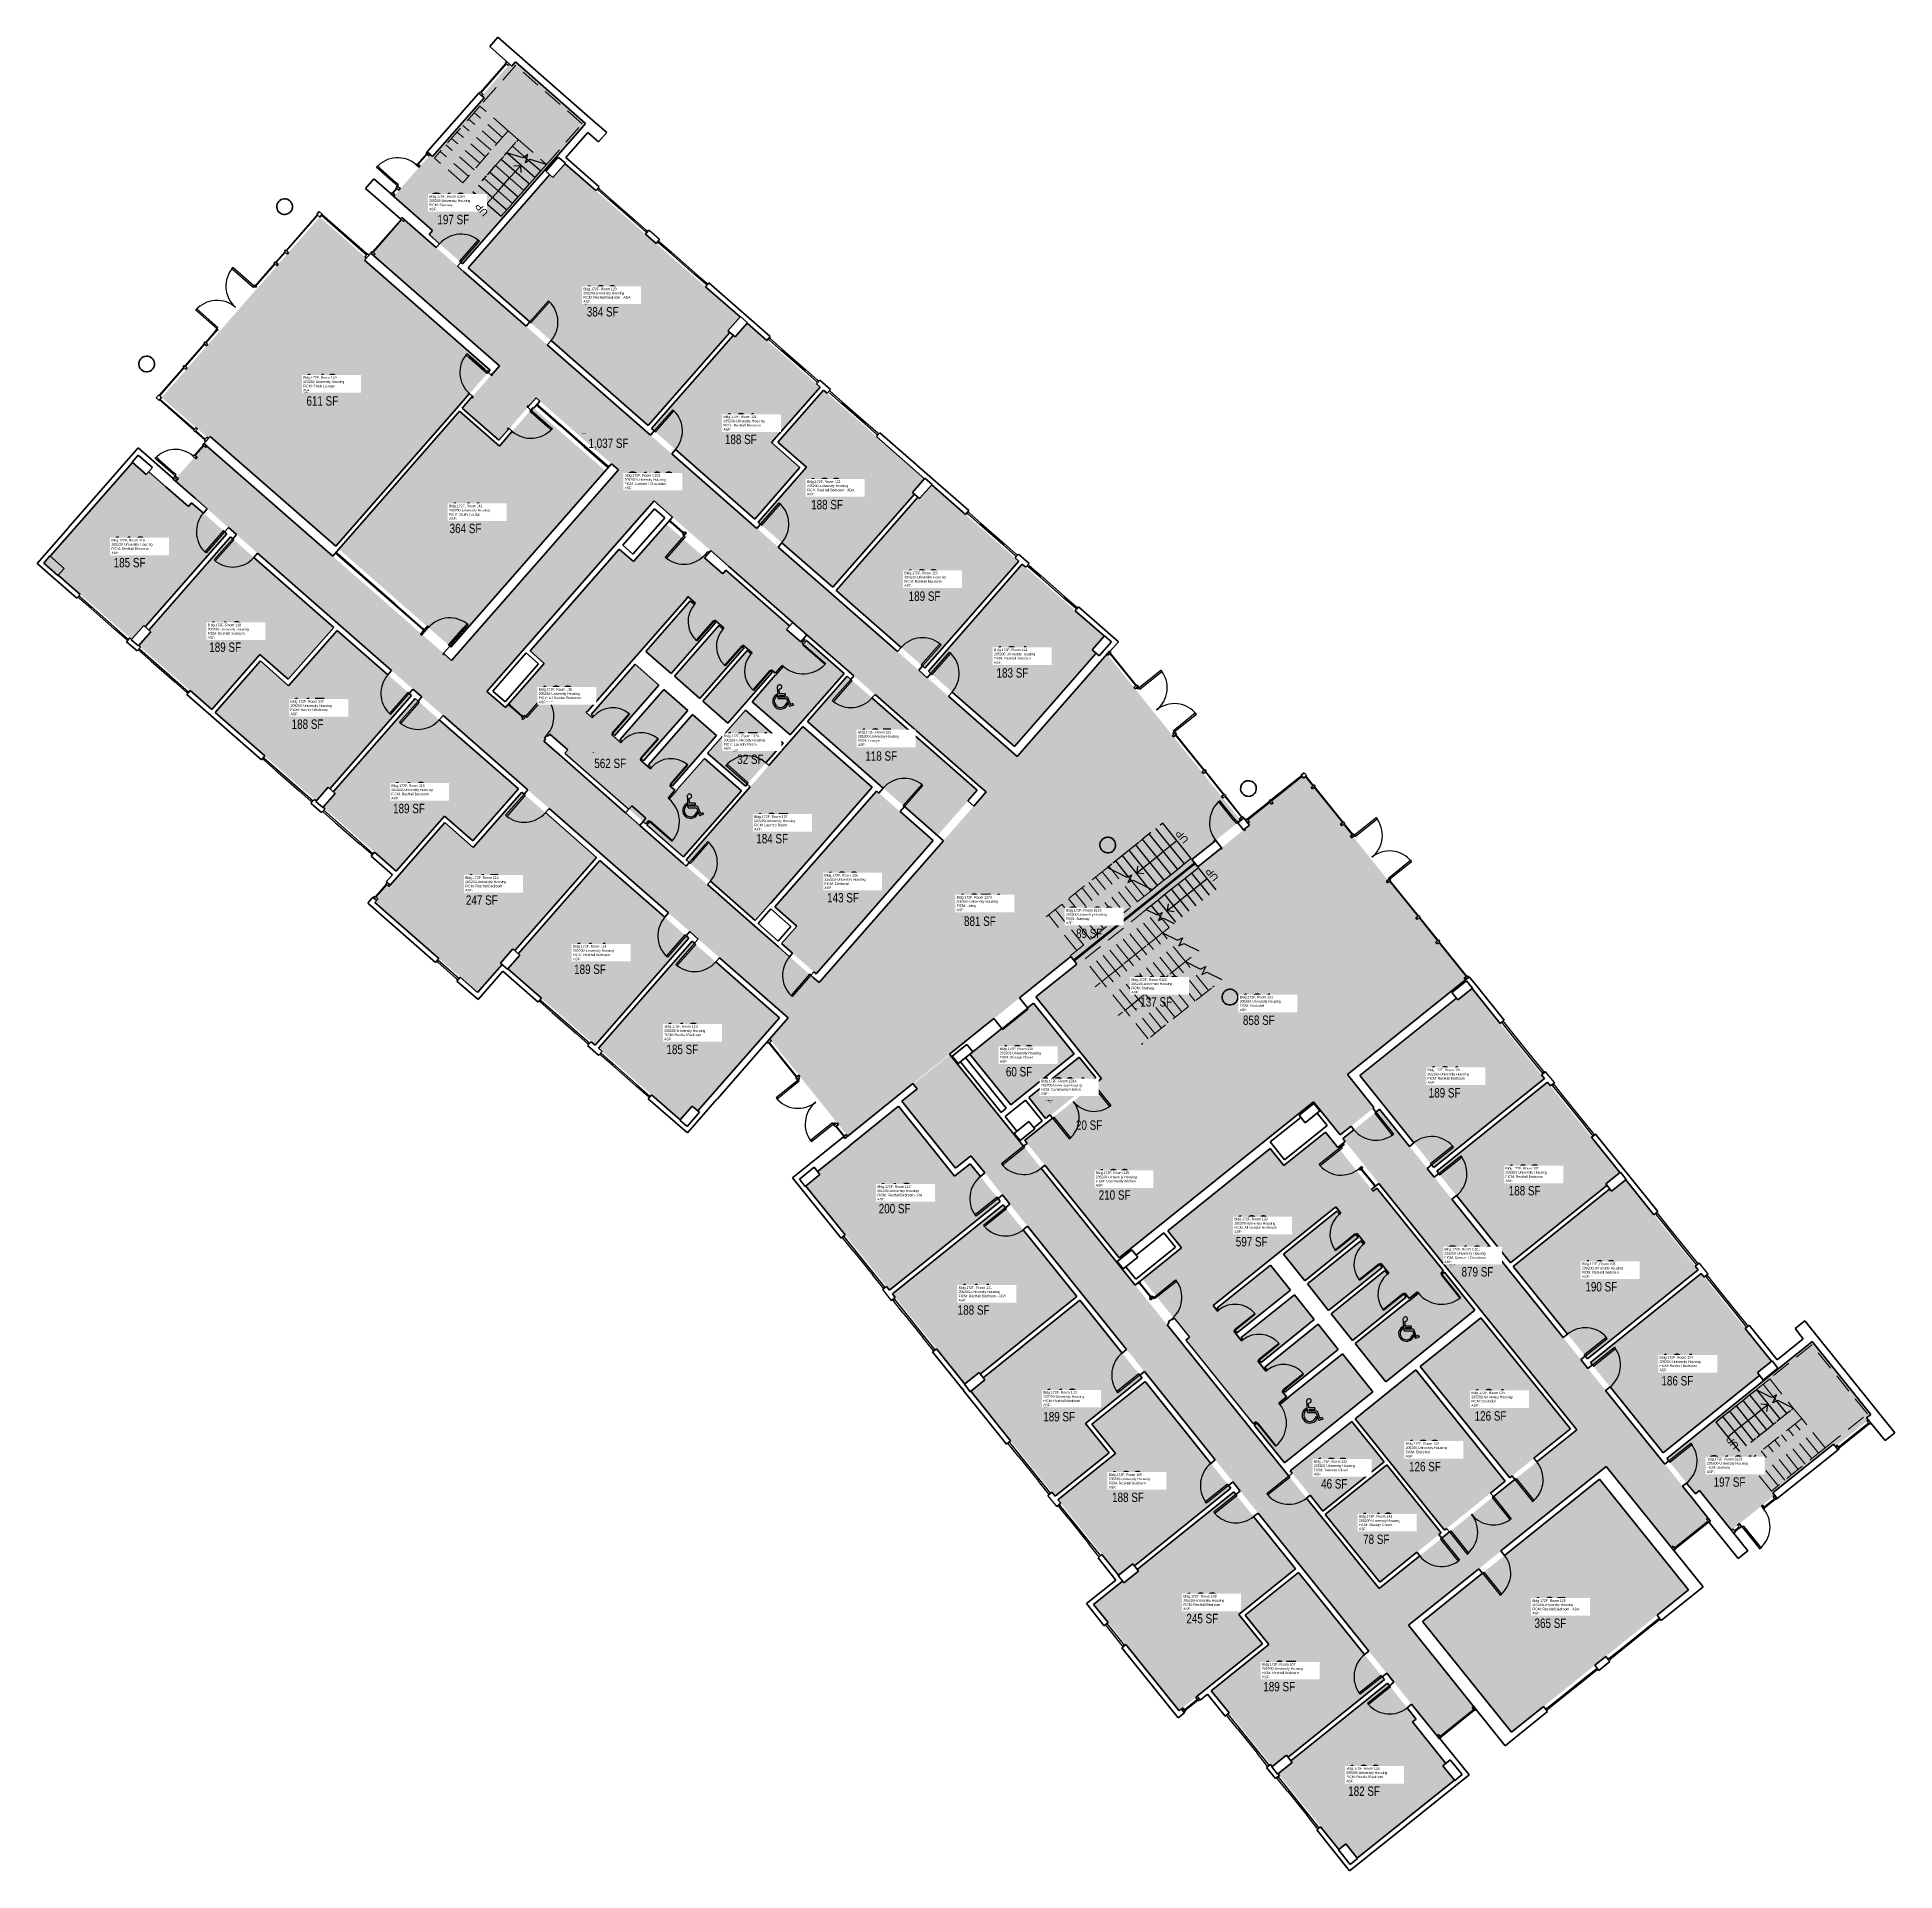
# Model space of a CAD drawing. Header units: inches. Extents: x 69234257 to 69236626, y 27656183 to 27658523.
import ezdxf
from ezdxf.enums import TextEntityAlignment as Align

# ---------------------------------------------------------------- set-up
doc = ezdxf.new("R2010")
doc.units = ezdxf.units.IN
doc.header["$LTSCALE"] = 100
doc.header["$MEASUREMENT"] = 0
doc.linetypes.add('DASHED2', pattern=[0.375, 0.25, -0.125])
doc.layers.get('0').update_dxf_attribs({"linetype": 'CONTINUOUS'})
for name, color, linetype in [('A-COLS', 5, 'CONTINUOUS'), ('A-DOOR', 2, 'CONTINUOUS'), ('A-FLOR', 3, 'CONTINUOUS'), ('A-GLAZ', 1, 'CONTINUOUS'), ('A-IDEN-ICON', 4, 'CONTINUOUS'), ('A-IDEN-RNUM', 7, 'CONTINUOUS'), ('A-IDEN-SNUM', 4, 'CONTINUOUS'), ('A-IDEN-VNUM', 4, 'CONTINUOUS'), ('A-WALL', 5, 'CONTINUOUS'), ('AREA-TEXT', 3, 'CONTINUOUS'), ('Rooms-Category-Color', 7, 'CONTINUOUS'), ('Rooms-College-Color', 7, 'CONTINUOUS'), ('Rooms-Department-Color', 7, 'CONTINUOUS'), ('Rooms-Division-Color', 7, 'CONTINUOUS'), ('Rooms-Information', 7, 'CONTINUOUS')]:
    doc.layers.add(name, color=color, linetype=linetype)
doc.styles.add('Arial', font='arial.ttf')
doc.styles.add('CP_AREA', font='arial.ttf', dxfattribs={"height": 15})
doc.styles.add('CP_ROOMSNUMBER', font='arial.ttf', dxfattribs={"height": 1})
doc.styles.add('CP_ROOMVNUMBER', font='arial.ttf', dxfattribs={"width": 0.85, "height": 0.075})

# ---------------------------------------------------------------- blocks, each defined once
blk = doc.blocks.new('CPHC')
for p, q in [((5.5, 8), (5, 15.8)), ((6.3, 11), (6.1, 14.1)), ((4.7, 9.6), (4.6, 10.7)), ((5.5, 8), (10.8, 8)), ((10, 11), (6.3, 11)), ((6.4, 10), (10, 10)), ((6.4, 9), (6.4, 10)), ((11.5, 9), (6.4, 9)), ((10, 11), (10, 10)), ((10.8, 8), (12.7, 3)), ((10.9, 5.7), (11.5, 4.2)), ((11.5, 9), (13.3, 4.3)), ((15.2, 3.9), (12.7, 3)), ((14.8, 4.9), (13.3, 4.3)), ((14.8, 4.9), (15.2, 3.9))]:
    blk.add_line(p, q)
for centre, radius, start, end in [((6.4, 15.5), 1.38, 260.2584, 166.6451), ((7, 6.3), 5, 118.3454, 334.8586), ((7, 6.3), 4, 125.1719, 350.8537)]:
    blk.add_arc(centre, radius, start, end)

msp = doc.modelspace()

# ---------------------------------------------------------------- hatches: boundary and pattern name
at = {"layer": 'Rooms-Category-Color', "true_color": 0xadadad}
for points in [[(69234799.3, 27658233.5), (69234799.8, 27658234.2), (69234904, 27658353.1), (69234921.5, 27658373.1), (69234956.2, 27658412.7), (69234866.7, 27658491.1), (69234862.2, 27658485.9), (69234859.3, 27658488.5), (69234823.7, 27658447.9), (69234826.6, 27658445.3), (69234761.1, 27658370.5), (69234758.2, 27658373.1), (69234711.4, 27658319.7), (69234730.3, 27658303.1), (69234730.7, 27658302.8), (69234753.5, 27658282.8), (69234753.5, 27658282.8), (69234761, 27658276.2), (69234756.5, 27658271)], [(69235467.5, 27657559.7), (69235507, 27657604.9), (69235502.7, 27657608.7), (69235386.6, 27657710.4), (69235268.9, 27657813.5), (69235169.5, 27657900.6), (69235033.4, 27658019.8), (69234801.4, 27658223), (69234800.6, 27658223.7), (69234798.2, 27658225.9), (69234752.2, 27658266.1), (69234752.2, 27658266.1), (69234744.7, 27658272.7), (69234723.7, 27658291.1), (69234723.3, 27658290.6), (69234684.1, 27658245.8), (69234846.3, 27658103.7), (69234798.9, 27658049.5), (69234845.7, 27658008.5), (69234893.1, 27658062.7), (69234989.2, 27657978.5), (69234989.3, 27657978.6), (69234998.3, 27657970.7), (69234994.3, 27657966.1), (69234789.3, 27657732.2), (69234785.3, 27657727.6), (69234776.3, 27657735.5), (69234776.3, 27657735.6), (69234636, 27657858.5), (69234633.7, 27657860.5), (69234633.7, 27657860.5), (69234631.5, 27657862.4), (69234471.3, 27658002.8), (69234431.6, 27657957.6), (69234458.4, 27657934.2), (69234458.4, 27657934.2), (69234505.7, 27657892.7), (69234641.9, 27657773.4), (69234741.1, 27657686.5), (69234877.4, 27657567.1), (69234977, 27657479.8), (69235094.8, 27657376.7), (69235214.7, 27657271.6), (69235240.2, 27657300.8), (69235254.1, 27657316.6), (69235246.5, 27657323.2), (69235202.2, 27657362.1), (69235202.2, 27657362.1), (69235200.2, 27657363.9), (69235170.8, 27657389.6), (69235168.8, 27657391.4), (69235168.8, 27657391.4), (69235080.7, 27657468.6), (69235078.6, 27657470.4), (69235078.7, 27657470.4), (69234925.7, 27657604.5), (69234925.7, 27657604.5), (69234902.8, 27657624.6), (69234906.7, 27657629.1), (69234902, 27657633.2), (69234862.5, 27657667.8), (69234857.8, 27657671.9), (69234851.9, 27657669.2), (69234830.4, 27657688), (69234878.2, 27657742.5), (69234879.9, 27657744.5), (69234993.7, 27657874.4), (69234995.9, 27657876.9), (69235043.5, 27657931.2), (69235064.4, 27657912.8), (69235067.6, 27657909.9), (69235071.6, 27657906.4), (69235115.4, 27657868.1), (69235139.1, 27657847.3), (69235139.1, 27657847.3), (69235292.9, 27657712.7), (69235293.8, 27657711.9), (69235459.7, 27657566.5)], [(69235121.6, 27657775.8), (69235122, 27657775.4), (69235122.7, 27657776.2), (69235126.3, 27657771.6), (69235070.1, 27657707.5), (69235101.7, 27657679.8), (69235157.9, 27657744), (69235158.3, 27657743.6), (69235159, 27657744.4), (69235162.6, 27657739.9), (69235106.4, 27657675.7), (69235137.6, 27657648.3), (69235193.8, 27657712.5), (69235198.2, 27657708.7), (69235169, 27657675.4), (69235217.1, 27657633.2), (69235285.2, 27657710.9), (69235234.3, 27657755.5), (69235230.6, 27657751.3), (69235212.5, 27657767.1), (69235216.2, 27657771.3), (69235135.3, 27657842.2), (69235131.2, 27657837.6), (69235107.2, 27657858.7), (69235107.5, 27657859), (69235059.4, 27657901.2), (69235017.2, 27657853.1), (69234999.2, 27657868.9), (69234886.1, 27657739.8), (69234904.1, 27657724), (69234858.2, 27657671.6), (69234906.3, 27657629.4), (69234910.6, 27657634.3), (69234934.3, 27657613.5), (69234930.3, 27657608.9), (69235080.6, 27657477.3), (69235154.2, 27657561.4), (69235107.5, 27657602.2), (69235072.7, 27657562.5), (69235066.2, 27657566.8), (69235066.9, 27657567.6), (69235096.8, 27657601.7), (69235123.1, 27657631.8), (69235092.7, 27657658.5), (69235036.5, 27657594.3), (69235036.1, 27657594.6), (69235035.4, 27657593.8), (69235029.5, 27657598.9), (69235086.5, 27657663.9), (69235056, 27657690.6), (69234999.8, 27657626.4), (69234999.4, 27657626.8), (69234998.7, 27657626), (69234993.6, 27657631.9), (69235049.8, 27657696), (69235019.3, 27657722.7), (69234962.4, 27657657.8), (69234957.7, 27657661.9), (69234982.1, 27657689.7), (69235061.6, 27657780.5), (69235061.6, 27657780.5), (69235086, 27657808.4), (69235090.4, 27657804.6), (69235089.7, 27657803.8), (69235090, 27657803.4), (69235033.8, 27657739.3), (69235065.4, 27657711.6)], [(69235412.6, 27657497.6), (69235191.2, 27657244.8), (69235290.6, 27657120.9), (69235575.3, 27657349.7), (69235538.1, 27657396), (69235692.4, 27657520.1), (69235729.7, 27657473.7), (69235791.9, 27657523.7), (69235621.3, 27657735.8)], [(69235799.5, 27657522), (69235803.2, 27657517.4), (69235801.3, 27657515.8), (69235737.2, 27657464.3), (69235760.6, 27657435.1), (69235700.6, 27657386.9), (69235758.1, 27657312.5), (69235665.2, 27657237.8), (69235582.8, 27657340.3), (69235582.1, 27657339.7), (69235530.6, 27657298.3), (69235531, 27657297.9), (69235587.5, 27657227.6), (69235589.8, 27657224.7), (69235611.7, 27657197.4), (69235635.7, 27657216.7), (69235758.9, 27657063.3), (69235824, 27657115.5), (69235824.3, 27657115.8), (69235865.3, 27657148.8), (69235882.7, 27657162.7), (69235884.7, 27657164.4), (69235886.4, 27657162.3), (69235893.5, 27657153.5), (69235907.9, 27657135.5), (69235909.5, 27657133.5), (69235918.6, 27657122.2), (69235961.9, 27657157.1), (69235928.1, 27657199.2), (69236060.2, 27657305.4), (69236080.6, 27657321.8), (69235872.5, 27657580.8)], [(69235250.5, 27657327.6), (69235399.5, 27657497.8), (69235327.3, 27657561), (69235197.7, 27657413.2), (69235225.6, 27657388.8), (69235206, 27657366.5)], [(69235578.5, 27657345.8), (69235732.8, 27657469.8), (69235692.4, 27657520.1), (69235538.1, 27657396)], [(69235579.7, 27657344.2), (69235665.2, 27657237.8), (69235758.1, 27657312.5), (69235700.6, 27657386.9), (69235760.6, 27657435.1), (69235734.1, 27657468.2)], [(69236043.9, 27656353.7), (69236090.6, 27656391.3), (69236005.9, 27656496.7), (69236017.4, 27656505.9), (69236246.8, 27656690.2), (69236258.3, 27656699.4), (69236343, 27656594), (69236387.6, 27656629.9), (69236389.7, 27656631.6), (69236372.3, 27656653.3), (69236366.8, 27656660.1), (69236327.7, 27656708.8), (69236325.1, 27656712.1), (69236325, 27656712.1), (69236230.5, 27656829.7), (69236132.1, 27656952.2), (69236034.5, 27657073.7), (69235969, 27657155.2), (69235922.3, 27657117.6), (69235925.7, 27657113.4), (69235968.1, 27657060.5), (69235970.1, 27657058.1), (69236102.9, 27656892.8), (69236220.7, 27656746.2), (69236135.9, 27656678.1), (69236053.5, 27656611.9), (69235968.4, 27656543.5), (69235893.6, 27656636.6), (69235850.7, 27656690.1), (69235716.9, 27656856.5), (69235697.3, 27656880.9), (69235657.6, 27656930.3), (69235657.3, 27656930.8), (69235655.6, 27656932.8), (69235641.2, 27656950.8), (69235635.2, 27656958.2), (69235633.1, 27656960.8), (69235511.9, 27657111.7), (69235511.9, 27657111.7), (69235510.2, 27657113.8), (69235502.2, 27657123.8), (69235485, 27657145.2), (69235482.7, 27657148), (69235482.7, 27657148.1), (69235430.7, 27657212.7), (69235421.1, 27657224.8), (69235410.3, 27657216.1), (69235383.3, 27657194.4), (69235374.3, 27657187.2), (69235379.1, 27657181.1), (69235359.4, 27657165.2), (69235428, 27657079.8), (69235447.8, 27657095.7), (69235492.7, 27657039.8), (69235590.3, 27656918.3), (69235673.7, 27656814.5), (69235786.8, 27656673.7), (69235869.4, 27656571), (69235982.9, 27656429.6), (69236021.5, 27656381.6)], [(69235941.6, 27656991.6), (69235941.9, 27656991.2), (69235945.5, 27656986.7), (69235877.6, 27656932.1), (69235904.2, 27656898.9), (69235972.2, 27656953.6), (69235972.5, 27656953.2), (69235976.1, 27656948.7), (69235908.1, 27656894.1), (69235934.7, 27656860.9), (69236002.7, 27656915.6), (69236006.3, 27656911.1), (69235938.3, 27656856.5), (69235977.2, 27656808.1), (69236089.9, 27656898.8), (69235965.5, 27657053.7), (69235960.7, 27657049.9), (69235958.2, 27657052.9), (69235958.6, 27657053.2), (69235916.3, 27657105.9), (69235915.9, 27657105.6), (69235900.1, 27657125.2), (69235847, 27657082.5), (69235829.4, 27657104.4), (69235699.5, 27656999.9), (69235717, 27656978.1), (69235666.9, 27656937.9), (69235706.7, 27656888.4), (69235707.1, 27656888.7), (69235726.6, 27656864.4), (69235721.9, 27656860.5), (69235847.6, 27656704), (69235931.9, 27656771.8), (69235960, 27656794.3), (69235921.2, 27656842.7), (69235853.2, 27656788), (69235848.3, 27656794.1), (69235885.1, 27656823.7), (69235916.3, 27656848.7), (69235891, 27656880.3), (69235859.8, 27656855.2), (69235822.9, 27656825.6), (69235822.6, 27656826), (69235817.8, 27656832.1), (69235854.6, 27656861.7), (69235885.8, 27656886.7), (69235860.4, 27656918.3), (69235829.2, 27656893.2), (69235792.4, 27656863.7), (69235792.1, 27656864), (69235787.2, 27656870.1), (69235824.1, 27656899.7), (69235855.3, 27656924.7), (69235829.9, 27656956.3), (69235798.7, 27656931.2), (69235761.9, 27656901.7), (69235761.6, 27656902), (69235758, 27656906.5), (69235786, 27656929.1), (69235883, 27657007), (69235911.1, 27657029.6), (69235911.4, 27657029.2), (69235915, 27657024.7), (69235847, 27656970.1), (69235873.7, 27656936.9)], [(69236135, 27656685), (69236212.4, 27656747.1), (69236098.3, 27656889.1), (69236021, 27656827)], [(69236371.9, 27656664.2), (69236377.2, 27656668.5), (69236382.7, 27656661.7), (69236417.8, 27656618), (69236473.1, 27656662.5), (69236470.7, 27656665.5), (69236548.2, 27656727.8), (69236550.6, 27656724.8), (69236592.7, 27656758.6), (69236590.4, 27656761.5), (69236595.8, 27656765.8), (69236521.1, 27656858.7), (69236479.8, 27656825.5), (69236479.8, 27656825.5), (69236459.1, 27656808.9), (69236336.1, 27656710), (69236335.5, 27656709.5)], [(69235980.7, 27656706.6), (69236051.8, 27656618.1), (69236129.4, 27656680.4), (69236015.3, 27656822.4), (69235937.7, 27656760.1)], [(69235855.2, 27656693.8), (69235896.5, 27656642.3), (69235975, 27656705.4), (69235933.6, 27656756.8)]]:
    msp.add_hatch(color=253, dxfattribs=at).paths.add_polyline_path(points)
at = {"layer": 'Rooms-Category-Color', "true_color": 0x728ef3}
for points in [[(69235153.2, 27658165.8), (69234930, 27658361.3), (69234914.6, 27658343.7), (69234910.4, 27658347.4), (69234806.2, 27658228.5), (69235036, 27658027.2), (69235140.2, 27658146.1), (69235137.8, 27658148.2)], [(69234415.3, 27658063.1), (69234475, 27658010.9), (69234477.3, 27658013.5), (69234479.2, 27658011.9), (69234637.5, 27657873.2), (69234638.1, 27657873.9), (69234638.9, 27657874.8), (69234793.2, 27658051), (69234793.2, 27658051), (69234834.5, 27658098.1), (69234676.2, 27658236.8), (69234674.3, 27658238.4), (69234676.6, 27658241.1), (69234617, 27658293.3)], [(69235255.3, 27658076.4), (69235162.3, 27658157.8), (69235146.9, 27658140.3), (69235144.6, 27658142.2), (69235040.4, 27658023.3), (69235172, 27657908), (69235229.7, 27657973.8), (69235193.3, 27658005.6)], [(69235388.7, 27657959.5), (69235259.7, 27658072.5), (69235201.6, 27658006.2), (69235238, 27657974.3), (69235176.5, 27657904.1), (69235271.4, 27657820.9), (69235375.6, 27657939.9), (69235373.3, 27657941.9)], [(69234784.3, 27657744.6), (69234981.3, 27657969.5), (69234889.2, 27658050.2), (69234846.2, 27658001.1), (69234795.4, 27658045.6), (69234641.7, 27657870), (69234641.4, 27657869.7)], [(69234392.5, 27657772.1), (69234394.5, 27657770.3), (69234498.7, 27657889.2), (69234453.6, 27657928.7), (69234449.6, 27657924.1), (69234420.9, 27657949.2), (69234420.9, 27657949.2), (69234399, 27657968.4), (69234395.7, 27657964.7), (69234378, 27657980.2), (69234265.7, 27657852), (69234377.1, 27657754.5)], [(69235508.7, 27657854.3), (69235397.7, 27657951.6), (69235382.3, 27657934), (69235380, 27657936), (69235275.8, 27657817), (69235389.1, 27657717.8)], [(69234479.3, 27657665), (69234540.8, 27657735.2), (69234576.9, 27657703.6), (69234635, 27657769.8), (69234503.1, 27657885.3), (69234399, 27657766.4), (69234401.5, 27657764.2), (69234386.1, 27657746.6)], [(69235617.8, 27657758.8), (69235513.2, 27657850.4), (69235393.6, 27657713.9), (69235503.4, 27657617.7), (69235544.5, 27657664.7), (69235607.6, 27657736.7), (69235602.4, 27657741.2)], [(69234541.3, 27657726.9), (69234483.7, 27657661.1), (69234612.5, 27657548.3), (69234627.9, 27657565.8), (69234630, 27657564), (69234734.1, 27657683), (69234639.4, 27657766), (69234577.4, 27657695.3)], [(69234714.7, 27657458.7), (69234776.2, 27657529), (69234812.3, 27657497.3), (69234870.4, 27657563.6), (69234738.6, 27657679.1), (69234634.4, 27657560.2), (69234636.9, 27657557.9), (69234621.5, 27657540.3)], [(69235160, 27657567.2), (69235208.1, 27657622.2), (69235160, 27657664.3), (69235111.9, 27657609.4)], [(69235084.5, 27657473.1), (69235172.7, 27657395.8), (69235190.5, 27657416.1), (69235190.9, 27657416.4), (69235192.3, 27657418.1), (69235321.8, 27657565.8), (69235233.5, 27657643.2), (69235212, 27657618.6), (69235164, 27657563.8)], [(69234719.2, 27657454.9), (69234717, 27657452.4), (69234705.3, 27657439.1), (69234702.6, 27657441.4), (69234688.7, 27657425.6), (69234691.4, 27657423.3), (69234687.5, 27657418.7), (69234818.4, 27657304.1), (69234849.6, 27657339.7), (69234847.5, 27657341.5), (69234863.3, 27657359.6), (69234865.9, 27657357.4), (69234970.1, 27657476.3), (69234874.8, 27657559.7), (69234812.9, 27657489), (69234776.8, 27657520.7)], [(69234974.5, 27657472.4), (69234870.3, 27657353.5), (69234872.4, 27657351.7), (69234857, 27657334.1), (69234968.2, 27657236.7), (69235087.8, 27657373.2)], [(69235198.2, 27657265.7), (69235203.5, 27657271.8), (69235092.2, 27657369.3), (69234972.6, 27657232.8), (69235076.9, 27657141.4), (69235092.3, 27657159), (69235099.3, 27657152.8), (69235181.1, 27657246.2), (69235186.5, 27657252.3)], [(69236067, 27657296.9), (69235944, 27657198), (69235972.8, 27657162), (69235974.7, 27657159.7), (69236038.3, 27657080.6), (69236179.6, 27657194.1), (69236087.1, 27657309.1), (69236069, 27657294.5)], [(69235485.3, 27657256.6), (69235450.1, 27657228.3), (69235446.5, 27657225.4), (69235498.5, 27657160.7), (69235515, 27657174), (69235579.6, 27657225.8), (69235527.6, 27657290.5), (69235521.7, 27657285.8)], [(69235516.5, 27657115.4), (69235637, 27656965.3), (69235689.4, 27657007.4), (69235691.5, 27657009.1), (69235758.9, 27657063.3), (69235635.7, 27657216.7), (69235609.7, 27657195.7), (69235612.3, 27657192.4), (69235544.2, 27657137.7), (69235543.7, 27657137.3)], [(69235585.7, 27657221.4), (69235521.6, 27657170), (69235543.6, 27657142.6), (69235607.6, 27657194.1)], [(69236135.9, 27656959.1), (69236259, 27657057.9), (69236257.5, 27657059.8), (69236275.7, 27657074.4), (69236183.2, 27657189.5), (69236042, 27657076)], [(69235344, 27656924.1), (69235485.2, 27657037.5), (69235446.7, 27657085.5), (69235426.9, 27657069.6), (69235355.2, 27657158.8), (69235332.9, 27657141), (69235295.5, 27657110.9), (69235293.6, 27657109.3), (69235293.9, 27657108.9), (69235252.2, 27657075.4), (69235255.2, 27657071.7), (69235237.1, 27657057.1)], [(69236375.6, 27656950.1), (69236283.2, 27657065.1), (69236265, 27657050.5), (69236262.7, 27657053.4), (69236139.6, 27656954.5), (69236234.3, 27656836.6)], [(69235488.9, 27657033), (69235347.6, 27656919.5), (69235440, 27656804.5), (69235458.1, 27656819.1), (69235459.7, 27656817.1), (69235582.8, 27656916)], [(69236330.7, 27656716.6), (69236453.8, 27656815.5), (69236451, 27656819), (69236469.2, 27656833.6), (69236379.3, 27656945.5), (69236238, 27656832)], [(69235555, 27656661.3), (69235623.9, 27656716.7), (69235593.8, 27656754.1), (69235666.2, 27656812.2), (69235586.5, 27656911.4), (69235463.4, 27656812.5), (69235465.6, 27656809.7), (69235447.5, 27656795.2)], [(69235632.1, 27656715.8), (69235558.7, 27656656.8), (69235636, 27656560.5), (69235654.2, 27656575.1), (69235656.2, 27656572.6), (69235779.3, 27656671.5), (69235669.9, 27656807.7), (69235602.1, 27656753.2)], [(69235899.8, 27656638.2), (69235969.3, 27656551.8), (69236047.7, 27656614.8), (69235978.3, 27656701.3)], [(69235748.2, 27656415.8), (69235750.7, 27656417.9), (69235819.5, 27656473.1), (69235789.5, 27656510.6), (69235861.9, 27656568.7), (69235783, 27656666.9), (69235659.9, 27656568), (69235661.7, 27656565.7), (69235643, 27656550.7), (69235641.2, 27656553), (69235604.3, 27656523.3), (69235713.2, 27656387.7), (69235720.7, 27656393.7), (69235735.7, 27656405.8)], [(69236249.5, 27656683.1), (69236023.7, 27656501.7), (69236137.3, 27656360.3), (69236363.1, 27656541.8)], [(69235827.8, 27656472.2), (69235754.4, 27656413.2), (69235832.1, 27656316.5), (69235850.2, 27656331.1), (69235852.3, 27656328.5), (69235975.4, 27656427.4), (69235865.6, 27656564.2), (69235797.7, 27656509.7)], [(69236064.5, 27656299.2), (69236049.8, 27656317.4), (69236053.5, 27656320.4), (69236033.5, 27656345.4), (69236011.1, 27656373.3), (69236015.8, 27656377.1), (69235979.1, 27656422.8), (69235856, 27656323.9), (69235857.7, 27656321.7), (69235839.6, 27656307.2), (69235917.1, 27656210.8), (69235925.9, 27656217.8), (69235940.5, 27656199.6)]]:
    msp.add_hatch(color=171, dxfattribs=at).paths.add_polyline_path(points)
at = {"layer": 'Rooms-Category-Color', "true_color": 0xffe090}
msp.add_hatch(color=41, dxfattribs=at).paths.add_polyline_path([(69235405.1, 27657504.2), (69235455.9, 27657562.1), (69235289.9, 27657707.5), (69235239.1, 27657649.6), (69235330.2, 27657569.8)])
at = {"layer": 'Rooms-College-Color', "true_color": 0xadadad}
for points in [[(69234799.3, 27658233.5), (69234799.8, 27658234.2), (69234904, 27658353.1), (69234921.5, 27658373.1), (69234956.2, 27658412.7), (69234866.7, 27658491.1), (69234862.2, 27658485.9), (69234859.3, 27658488.5), (69234823.7, 27658447.9), (69234826.6, 27658445.3), (69234761.1, 27658370.5), (69234758.2, 27658373.1), (69234711.4, 27658319.7), (69234730.3, 27658303.1), (69234730.7, 27658302.8), (69234753.5, 27658282.8), (69234753.5, 27658282.8), (69234761, 27658276.2), (69234756.5, 27658271)], [(69235153.2, 27658165.8), (69234930, 27658361.3), (69234914.6, 27658343.7), (69234910.4, 27658347.4), (69234806.2, 27658228.5), (69235036, 27658027.2), (69235140.2, 27658146.1), (69235137.8, 27658148.2)], [(69234415.3, 27658063.1), (69234475, 27658010.9), (69234477.3, 27658013.5), (69234479.2, 27658011.9), (69234637.5, 27657873.2), (69234638.1, 27657873.9), (69234638.9, 27657874.8), (69234793.2, 27658051), (69234793.2, 27658051), (69234834.5, 27658098.1), (69234676.2, 27658236.8), (69234674.3, 27658238.4), (69234676.6, 27658241.1), (69234617, 27658293.3)], [(69235467.5, 27657559.7), (69235507, 27657604.9), (69235502.7, 27657608.7), (69235386.6, 27657710.4), (69235268.9, 27657813.5), (69235169.5, 27657900.6), (69235033.4, 27658019.8), (69234801.4, 27658223), (69234800.6, 27658223.7), (69234798.2, 27658225.9), (69234752.2, 27658266.1), (69234752.2, 27658266.1), (69234744.7, 27658272.7), (69234723.7, 27658291.1), (69234723.3, 27658290.6), (69234684.1, 27658245.8), (69234846.3, 27658103.7), (69234798.9, 27658049.5), (69234845.7, 27658008.5), (69234893.1, 27658062.7), (69234989.2, 27657978.5), (69234989.3, 27657978.6), (69234998.3, 27657970.7), (69234994.3, 27657966.1), (69234789.3, 27657732.2), (69234785.3, 27657727.6), (69234776.3, 27657735.5), (69234776.3, 27657735.6), (69234636, 27657858.5), (69234633.7, 27657860.5), (69234633.7, 27657860.5), (69234631.5, 27657862.4), (69234471.3, 27658002.8), (69234431.6, 27657957.6), (69234458.4, 27657934.2), (69234458.4, 27657934.2), (69234505.7, 27657892.7), (69234641.9, 27657773.4), (69234741.1, 27657686.5), (69234877.4, 27657567.1), (69234977, 27657479.8), (69235094.8, 27657376.7), (69235214.7, 27657271.6), (69235240.2, 27657300.8), (69235254.1, 27657316.6), (69235246.5, 27657323.2), (69235202.2, 27657362.1), (69235202.2, 27657362.1), (69235200.2, 27657363.9), (69235170.8, 27657389.6), (69235168.8, 27657391.4), (69235168.8, 27657391.4), (69235080.7, 27657468.6), (69235078.6, 27657470.4), (69235078.7, 27657470.4), (69234925.7, 27657604.5), (69234925.7, 27657604.5), (69234902.8, 27657624.6), (69234906.7, 27657629.1), (69234902, 27657633.2), (69234862.5, 27657667.8), (69234857.8, 27657671.9), (69234851.9, 27657669.2), (69234830.4, 27657688), (69234878.2, 27657742.5), (69234879.9, 27657744.5), (69234993.7, 27657874.4), (69234995.9, 27657876.9), (69235043.5, 27657931.2), (69235064.4, 27657912.8), (69235067.6, 27657909.9), (69235071.6, 27657906.4), (69235115.4, 27657868.1), (69235139.1, 27657847.3), (69235139.1, 27657847.3), (69235292.9, 27657712.7), (69235293.8, 27657711.9), (69235459.7, 27657566.5)], [(69235255.3, 27658076.4), (69235162.3, 27658157.8), (69235146.9, 27658140.3), (69235144.6, 27658142.2), (69235040.4, 27658023.3), (69235172, 27657908), (69235229.7, 27657973.8), (69235193.3, 27658005.6)], [(69235388.7, 27657959.5), (69235259.7, 27658072.5), (69235201.6, 27658006.2), (69235238, 27657974.3), (69235176.5, 27657904.1), (69235271.4, 27657820.9), (69235375.6, 27657939.9), (69235373.3, 27657941.9)], [(69234784.3, 27657744.6), (69234981.3, 27657969.5), (69234889.2, 27658050.2), (69234846.2, 27658001.1), (69234795.4, 27658045.6), (69234641.7, 27657870), (69234641.4, 27657869.7)], [(69234392.5, 27657772.1), (69234394.5, 27657770.3), (69234498.7, 27657889.2), (69234453.6, 27657928.7), (69234449.6, 27657924.1), (69234420.9, 27657949.2), (69234420.9, 27657949.2), (69234399, 27657968.4), (69234395.7, 27657964.7), (69234378, 27657980.2), (69234265.7, 27657852), (69234377.1, 27657754.5)], [(69235508.7, 27657854.3), (69235397.7, 27657951.6), (69235382.3, 27657934), (69235380, 27657936), (69235275.8, 27657817), (69235389.1, 27657717.8)], [(69235121.6, 27657775.8), (69235122, 27657775.4), (69235122.7, 27657776.2), (69235126.3, 27657771.6), (69235070.1, 27657707.5), (69235101.7, 27657679.8), (69235157.9, 27657744), (69235158.3, 27657743.6), (69235159, 27657744.4), (69235162.6, 27657739.9), (69235106.4, 27657675.7), (69235137.6, 27657648.3), (69235193.8, 27657712.5), (69235198.2, 27657708.7), (69235169, 27657675.4), (69235217.1, 27657633.2), (69235285.2, 27657710.9), (69235234.3, 27657755.5), (69235230.6, 27657751.3), (69235212.5, 27657767.1), (69235216.2, 27657771.3), (69235135.3, 27657842.2), (69235131.2, 27657837.6), (69235107.2, 27657858.7), (69235107.5, 27657859), (69235059.4, 27657901.2), (69235017.2, 27657853.1), (69234999.2, 27657868.9), (69234886.1, 27657739.8), (69234904.1, 27657724), (69234858.2, 27657671.6), (69234906.3, 27657629.4), (69234910.6, 27657634.3), (69234934.3, 27657613.5), (69234930.3, 27657608.9), (69235080.6, 27657477.3), (69235154.2, 27657561.4), (69235107.5, 27657602.2), (69235072.7, 27657562.5), (69235066.2, 27657566.8), (69235066.9, 27657567.6), (69235096.8, 27657601.7), (69235123.1, 27657631.8), (69235092.7, 27657658.5), (69235036.5, 27657594.3), (69235036.1, 27657594.6), (69235035.4, 27657593.8), (69235029.5, 27657598.9), (69235086.5, 27657663.9), (69235056, 27657690.6), (69234999.8, 27657626.4), (69234999.4, 27657626.8), (69234998.7, 27657626), (69234993.6, 27657631.9), (69235049.8, 27657696), (69235019.3, 27657722.7), (69234962.4, 27657657.8), (69234957.7, 27657661.9), (69234982.1, 27657689.7), (69235061.6, 27657780.5), (69235061.6, 27657780.5), (69235086, 27657808.4), (69235090.4, 27657804.6), (69235089.7, 27657803.8), (69235090, 27657803.4), (69235033.8, 27657739.3), (69235065.4, 27657711.6)], [(69234479.3, 27657665), (69234540.8, 27657735.2), (69234576.9, 27657703.6), (69234635, 27657769.8), (69234503.1, 27657885.3), (69234399, 27657766.4), (69234401.5, 27657764.2), (69234386.1, 27657746.6)], [(69235617.8, 27657758.8), (69235513.2, 27657850.4), (69235393.6, 27657713.9), (69235503.4, 27657617.7), (69235544.5, 27657664.7), (69235607.6, 27657736.7), (69235602.4, 27657741.2)], [(69234541.3, 27657726.9), (69234483.7, 27657661.1), (69234612.5, 27657548.3), (69234627.9, 27657565.8), (69234630, 27657564), (69234734.1, 27657683), (69234639.4, 27657766), (69234577.4, 27657695.3)], [(69235412.6, 27657497.6), (69235191.2, 27657244.8), (69235290.6, 27657120.9), (69235575.3, 27657349.7), (69235538.1, 27657396), (69235692.4, 27657520.1), (69235729.7, 27657473.7), (69235791.9, 27657523.7), (69235621.3, 27657735.8)], [(69235405.1, 27657504.2), (69235455.9, 27657562.1), (69235289.9, 27657707.5), (69235239.1, 27657649.6), (69235330.2, 27657569.8)], [(69234714.7, 27657458.7), (69234776.2, 27657529), (69234812.3, 27657497.3), (69234870.4, 27657563.6), (69234738.6, 27657679.1), (69234634.4, 27657560.2), (69234636.9, 27657557.9), (69234621.5, 27657540.3)], [(69235160, 27657567.2), (69235208.1, 27657622.2), (69235160, 27657664.3), (69235111.9, 27657609.4)], [(69235084.5, 27657473.1), (69235172.7, 27657395.8), (69235190.5, 27657416.1), (69235190.9, 27657416.4), (69235192.3, 27657418.1), (69235321.8, 27657565.8), (69235233.5, 27657643.2), (69235212, 27657618.6), (69235164, 27657563.8)], [(69235799.5, 27657522), (69235803.2, 27657517.4), (69235801.3, 27657515.8), (69235737.2, 27657464.3), (69235760.6, 27657435.1), (69235700.6, 27657386.9), (69235758.1, 27657312.5), (69235665.2, 27657237.8), (69235582.8, 27657340.3), (69235582.1, 27657339.7), (69235530.6, 27657298.3), (69235531, 27657297.9), (69235587.5, 27657227.6), (69235589.8, 27657224.7), (69235611.7, 27657197.4), (69235635.7, 27657216.7), (69235758.9, 27657063.3), (69235824, 27657115.5), (69235824.3, 27657115.8), (69235865.3, 27657148.8), (69235882.7, 27657162.7), (69235884.7, 27657164.4), (69235886.4, 27657162.3), (69235893.5, 27657153.5), (69235907.9, 27657135.5), (69235909.5, 27657133.5), (69235918.6, 27657122.2), (69235961.9, 27657157.1), (69235928.1, 27657199.2), (69236060.2, 27657305.4), (69236080.6, 27657321.8), (69235872.5, 27657580.8)], [(69234719.2, 27657454.9), (69234717, 27657452.4), (69234705.3, 27657439.1), (69234702.6, 27657441.4), (69234688.7, 27657425.6), (69234691.4, 27657423.3), (69234687.5, 27657418.7), (69234818.4, 27657304.1), (69234849.6, 27657339.7), (69234847.5, 27657341.5), (69234863.3, 27657359.6), (69234865.9, 27657357.4), (69234970.1, 27657476.3), (69234874.8, 27657559.7), (69234812.9, 27657489), (69234776.8, 27657520.7)], [(69235250.5, 27657327.6), (69235399.5, 27657497.8), (69235327.3, 27657561), (69235197.7, 27657413.2), (69235225.6, 27657388.8), (69235206, 27657366.5)], [(69235578.5, 27657345.8), (69235732.8, 27657469.8), (69235692.4, 27657520.1), (69235538.1, 27657396)], [(69234974.5, 27657472.4), (69234870.3, 27657353.5), (69234872.4, 27657351.7), (69234857, 27657334.1), (69234968.2, 27657236.7), (69235087.8, 27657373.2)], [(69235579.7, 27657344.2), (69235665.2, 27657237.8), (69235758.1, 27657312.5), (69235700.6, 27657386.9), (69235760.6, 27657435.1), (69235734.1, 27657468.2)], [(69235198.2, 27657265.7), (69235203.5, 27657271.8), (69235092.2, 27657369.3), (69234972.6, 27657232.8), (69235076.9, 27657141.4), (69235092.3, 27657159), (69235099.3, 27657152.8), (69235181.1, 27657246.2), (69235186.5, 27657252.3)], [(69236067, 27657296.9), (69235944, 27657198), (69235972.8, 27657162), (69235974.7, 27657159.7), (69236038.3, 27657080.6), (69236179.6, 27657194.1), (69236087.1, 27657309.1), (69236069, 27657294.5)], [(69235485.3, 27657256.6), (69235450.1, 27657228.3), (69235446.5, 27657225.4), (69235498.5, 27657160.7), (69235515, 27657174), (69235579.6, 27657225.8), (69235527.6, 27657290.5), (69235521.7, 27657285.8)], [(69236043.9, 27656353.7), (69236090.6, 27656391.3), (69236005.9, 27656496.7), (69236017.4, 27656505.9), (69236246.8, 27656690.2), (69236258.3, 27656699.4), (69236343, 27656594), (69236387.6, 27656629.9), (69236389.7, 27656631.6), (69236372.3, 27656653.3), (69236366.8, 27656660.1), (69236327.7, 27656708.8), (69236325.1, 27656712.1), (69236325, 27656712.1), (69236230.5, 27656829.7), (69236132.1, 27656952.2), (69236034.5, 27657073.7), (69235969, 27657155.2), (69235922.3, 27657117.6), (69235925.7, 27657113.4), (69235968.1, 27657060.5), (69235970.1, 27657058.1), (69236102.9, 27656892.8), (69236220.7, 27656746.2), (69236135.9, 27656678.1), (69236053.5, 27656611.9), (69235968.4, 27656543.5), (69235893.6, 27656636.6), (69235850.7, 27656690.1), (69235716.9, 27656856.5), (69235697.3, 27656880.9), (69235657.6, 27656930.3), (69235657.3, 27656930.8), (69235655.6, 27656932.8), (69235641.2, 27656950.8), (69235635.2, 27656958.2), (69235633.1, 27656960.8), (69235511.9, 27657111.7), (69235511.9, 27657111.7), (69235510.2, 27657113.8), (69235502.2, 27657123.8), (69235485, 27657145.2), (69235482.7, 27657148), (69235482.7, 27657148.1), (69235430.7, 27657212.7), (69235421.1, 27657224.8), (69235410.3, 27657216.1), (69235383.3, 27657194.4), (69235374.3, 27657187.2), (69235379.1, 27657181.1), (69235359.4, 27657165.2), (69235428, 27657079.8), (69235447.8, 27657095.7), (69235492.7, 27657039.8), (69235590.3, 27656918.3), (69235673.7, 27656814.5), (69235786.8, 27656673.7), (69235869.4, 27656571), (69235982.9, 27656429.6), (69236021.5, 27656381.6)], [(69235516.5, 27657115.4), (69235637, 27656965.3), (69235689.4, 27657007.4), (69235691.5, 27657009.1), (69235758.9, 27657063.3), (69235635.7, 27657216.7), (69235609.7, 27657195.7), (69235612.3, 27657192.4), (69235544.2, 27657137.7), (69235543.7, 27657137.3)], [(69235585.7, 27657221.4), (69235521.6, 27657170), (69235543.6, 27657142.6), (69235607.6, 27657194.1)], [(69236135.9, 27656959.1), (69236259, 27657057.9), (69236257.5, 27657059.8), (69236275.7, 27657074.4), (69236183.2, 27657189.5), (69236042, 27657076)], [(69235344, 27656924.1), (69235485.2, 27657037.5), (69235446.7, 27657085.5), (69235426.9, 27657069.6), (69235355.2, 27657158.8), (69235332.9, 27657141), (69235295.5, 27657110.9), (69235293.6, 27657109.3), (69235293.9, 27657108.9), (69235252.2, 27657075.4), (69235255.2, 27657071.7), (69235237.1, 27657057.1)], [(69235941.6, 27656991.6), (69235941.9, 27656991.2), (69235945.5, 27656986.7), (69235877.6, 27656932.1), (69235904.2, 27656898.9), (69235972.2, 27656953.6), (69235972.5, 27656953.2), (69235976.1, 27656948.7), (69235908.1, 27656894.1), (69235934.7, 27656860.9), (69236002.7, 27656915.6), (69236006.3, 27656911.1), (69235938.3, 27656856.5), (69235977.2, 27656808.1), (69236089.9, 27656898.8), (69235965.5, 27657053.7), (69235960.7, 27657049.9), (69235958.2, 27657052.9), (69235958.6, 27657053.2), (69235916.3, 27657105.9), (69235915.9, 27657105.6), (69235900.1, 27657125.2), (69235847, 27657082.5), (69235829.4, 27657104.4), (69235699.5, 27656999.9), (69235717, 27656978.1), (69235666.9, 27656937.9), (69235706.7, 27656888.4), (69235707.1, 27656888.7), (69235726.6, 27656864.4), (69235721.9, 27656860.5), (69235847.6, 27656704), (69235931.9, 27656771.8), (69235960, 27656794.3), (69235921.2, 27656842.7), (69235853.2, 27656788), (69235848.3, 27656794.1), (69235885.1, 27656823.7), (69235916.3, 27656848.7), (69235891, 27656880.3), (69235859.8, 27656855.2), (69235822.9, 27656825.6), (69235822.6, 27656826), (69235817.8, 27656832.1), (69235854.6, 27656861.7), (69235885.8, 27656886.7), (69235860.4, 27656918.3), (69235829.2, 27656893.2), (69235792.4, 27656863.7), (69235792.1, 27656864), (69235787.2, 27656870.1), (69235824.1, 27656899.7), (69235855.3, 27656924.7), (69235829.9, 27656956.3), (69235798.7, 27656931.2), (69235761.9, 27656901.7), (69235761.6, 27656902), (69235758, 27656906.5), (69235786, 27656929.1), (69235883, 27657007), (69235911.1, 27657029.6), (69235911.4, 27657029.2), (69235915, 27657024.7), (69235847, 27656970.1), (69235873.7, 27656936.9)], [(69236375.6, 27656950.1), (69236283.2, 27657065.1), (69236265, 27657050.5), (69236262.7, 27657053.4), (69236139.6, 27656954.5), (69236234.3, 27656836.6)], [(69235488.9, 27657033), (69235347.6, 27656919.5), (69235440, 27656804.5), (69235458.1, 27656819.1), (69235459.7, 27656817.1), (69235582.8, 27656916)], [(69236330.7, 27656716.6), (69236453.8, 27656815.5), (69236451, 27656819), (69236469.2, 27656833.6), (69236379.3, 27656945.5), (69236238, 27656832)], [(69235555, 27656661.3), (69235623.9, 27656716.7), (69235593.8, 27656754.1), (69235666.2, 27656812.2), (69235586.5, 27656911.4), (69235463.4, 27656812.5), (69235465.6, 27656809.7), (69235447.5, 27656795.2)], [(69236135, 27656685), (69236212.4, 27656747.1), (69236098.3, 27656889.1), (69236021, 27656827)], [(69236371.9, 27656664.2), (69236377.2, 27656668.5), (69236382.7, 27656661.7), (69236417.8, 27656618), (69236473.1, 27656662.5), (69236470.7, 27656665.5), (69236548.2, 27656727.8), (69236550.6, 27656724.8), (69236592.7, 27656758.6), (69236590.4, 27656761.5), (69236595.8, 27656765.8), (69236521.1, 27656858.7), (69236479.8, 27656825.5), (69236479.8, 27656825.5), (69236459.1, 27656808.9), (69236336.1, 27656710), (69236335.5, 27656709.5)], [(69235632.1, 27656715.8), (69235558.7, 27656656.8), (69235636, 27656560.5), (69235654.2, 27656575.1), (69235656.2, 27656572.6), (69235779.3, 27656671.5), (69235669.9, 27656807.7), (69235602.1, 27656753.2)], [(69235980.7, 27656706.6), (69236051.8, 27656618.1), (69236129.4, 27656680.4), (69236015.3, 27656822.4), (69235937.7, 27656760.1)], [(69235855.2, 27656693.8), (69235896.5, 27656642.3), (69235975, 27656705.4), (69235933.6, 27656756.8)], [(69235899.8, 27656638.2), (69235969.3, 27656551.8), (69236047.7, 27656614.8), (69235978.3, 27656701.3)], [(69235748.2, 27656415.8), (69235750.7, 27656417.9), (69235819.5, 27656473.1), (69235789.5, 27656510.6), (69235861.9, 27656568.7), (69235783, 27656666.9), (69235659.9, 27656568), (69235661.7, 27656565.7), (69235643, 27656550.7), (69235641.2, 27656553), (69235604.3, 27656523.3), (69235713.2, 27656387.7), (69235720.7, 27656393.7), (69235735.7, 27656405.8)], [(69236249.5, 27656683.1), (69236023.7, 27656501.7), (69236137.3, 27656360.3), (69236363.1, 27656541.8)], [(69235827.8, 27656472.2), (69235754.4, 27656413.2), (69235832.1, 27656316.5), (69235850.2, 27656331.1), (69235852.3, 27656328.5), (69235975.4, 27656427.4), (69235865.6, 27656564.2), (69235797.7, 27656509.7)], [(69236064.5, 27656299.2), (69236049.8, 27656317.4), (69236053.5, 27656320.4), (69236033.5, 27656345.4), (69236011.1, 27656373.3), (69236015.8, 27656377.1), (69235979.1, 27656422.8), (69235856, 27656323.9), (69235857.7, 27656321.7), (69235839.6, 27656307.2), (69235917.1, 27656210.8), (69235925.9, 27656217.8), (69235940.5, 27656199.6)]]:
    msp.add_hatch(color=253, dxfattribs=at).paths.add_polyline_path(points)
at = {"layer": 'Rooms-Department-Color', "true_color": 0xacacac}
for points in [[(69234799.3, 27658233.5), (69234799.8, 27658234.2), (69234904, 27658353.1), (69234921.5, 27658373.1), (69234956.2, 27658412.7), (69234866.7, 27658491.1), (69234862.2, 27658485.9), (69234859.3, 27658488.5), (69234823.7, 27658447.9), (69234826.6, 27658445.3), (69234761.1, 27658370.5), (69234758.2, 27658373.1), (69234711.4, 27658319.7), (69234730.3, 27658303.1), (69234730.7, 27658302.8), (69234753.5, 27658282.8), (69234753.5, 27658282.8), (69234761, 27658276.2), (69234756.5, 27658271)], [(69235467.5, 27657559.7), (69235507, 27657604.9), (69235502.7, 27657608.7), (69235386.6, 27657710.4), (69235268.9, 27657813.5), (69235169.5, 27657900.6), (69235033.4, 27658019.8), (69234801.4, 27658223), (69234800.6, 27658223.7), (69234798.2, 27658225.9), (69234752.2, 27658266.1), (69234752.2, 27658266.1), (69234744.7, 27658272.7), (69234723.7, 27658291.1), (69234723.3, 27658290.6), (69234684.1, 27658245.8), (69234846.3, 27658103.7), (69234798.9, 27658049.5), (69234845.7, 27658008.5), (69234893.1, 27658062.7), (69234989.2, 27657978.5), (69234989.3, 27657978.6), (69234998.3, 27657970.7), (69234994.3, 27657966.1), (69234789.3, 27657732.2), (69234785.3, 27657727.6), (69234776.3, 27657735.5), (69234776.3, 27657735.6), (69234636, 27657858.5), (69234633.7, 27657860.5), (69234633.7, 27657860.5), (69234631.5, 27657862.4), (69234471.3, 27658002.8), (69234431.6, 27657957.6), (69234458.4, 27657934.2), (69234458.4, 27657934.2), (69234505.7, 27657892.7), (69234641.9, 27657773.4), (69234741.1, 27657686.5), (69234877.4, 27657567.1), (69234977, 27657479.8), (69235094.8, 27657376.7), (69235214.7, 27657271.6), (69235240.2, 27657300.8), (69235254.1, 27657316.6), (69235246.5, 27657323.2), (69235202.2, 27657362.1), (69235202.2, 27657362.1), (69235200.2, 27657363.9), (69235170.8, 27657389.6), (69235168.8, 27657391.4), (69235168.8, 27657391.4), (69235080.7, 27657468.6), (69235078.6, 27657470.4), (69235078.7, 27657470.4), (69234925.7, 27657604.5), (69234925.7, 27657604.5), (69234902.8, 27657624.6), (69234906.7, 27657629.1), (69234902, 27657633.2), (69234862.5, 27657667.8), (69234857.8, 27657671.9), (69234851.9, 27657669.2), (69234830.4, 27657688), (69234878.2, 27657742.5), (69234879.9, 27657744.5), (69234993.7, 27657874.4), (69234995.9, 27657876.9), (69235043.5, 27657931.2), (69235064.4, 27657912.8), (69235067.6, 27657909.9), (69235071.6, 27657906.4), (69235115.4, 27657868.1), (69235139.1, 27657847.3), (69235139.1, 27657847.3), (69235292.9, 27657712.7), (69235293.8, 27657711.9), (69235459.7, 27657566.5)], [(69235121.6, 27657775.8), (69235122, 27657775.4), (69235122.7, 27657776.2), (69235126.3, 27657771.6), (69235070.1, 27657707.5), (69235101.7, 27657679.8), (69235157.9, 27657744), (69235158.3, 27657743.6), (69235159, 27657744.4), (69235162.6, 27657739.9), (69235106.4, 27657675.7), (69235137.6, 27657648.3), (69235193.8, 27657712.5), (69235198.2, 27657708.7), (69235169, 27657675.4), (69235217.1, 27657633.2), (69235285.2, 27657710.9), (69235234.3, 27657755.5), (69235230.6, 27657751.3), (69235212.5, 27657767.1), (69235216.2, 27657771.3), (69235135.3, 27657842.2), (69235131.2, 27657837.6), (69235107.2, 27657858.7), (69235107.5, 27657859), (69235059.4, 27657901.2), (69235017.2, 27657853.1), (69234999.2, 27657868.9), (69234886.1, 27657739.8), (69234904.1, 27657724), (69234858.2, 27657671.6), (69234906.3, 27657629.4), (69234910.6, 27657634.3), (69234934.3, 27657613.5), (69234930.3, 27657608.9), (69235080.6, 27657477.3), (69235154.2, 27657561.4), (69235107.5, 27657602.2), (69235072.7, 27657562.5), (69235066.2, 27657566.8), (69235066.9, 27657567.6), (69235096.8, 27657601.7), (69235123.1, 27657631.8), (69235092.7, 27657658.5), (69235036.5, 27657594.3), (69235036.1, 27657594.6), (69235035.4, 27657593.8), (69235029.5, 27657598.9), (69235086.5, 27657663.9), (69235056, 27657690.6), (69234999.8, 27657626.4), (69234999.4, 27657626.8), (69234998.7, 27657626), (69234993.6, 27657631.9), (69235049.8, 27657696), (69235019.3, 27657722.7), (69234962.4, 27657657.8), (69234957.7, 27657661.9), (69234982.1, 27657689.7), (69235061.6, 27657780.5), (69235061.6, 27657780.5), (69235086, 27657808.4), (69235090.4, 27657804.6), (69235089.7, 27657803.8), (69235090, 27657803.4), (69235033.8, 27657739.3), (69235065.4, 27657711.6)], [(69235412.6, 27657497.6), (69235191.2, 27657244.8), (69235290.6, 27657120.9), (69235575.3, 27657349.7), (69235538.1, 27657396), (69235692.4, 27657520.1), (69235729.7, 27657473.7), (69235791.9, 27657523.7), (69235621.3, 27657735.8)], [(69235799.5, 27657522), (69235803.2, 27657517.4), (69235801.3, 27657515.8), (69235737.2, 27657464.3), (69235760.6, 27657435.1), (69235700.6, 27657386.9), (69235758.1, 27657312.5), (69235665.2, 27657237.8), (69235582.8, 27657340.3), (69235582.1, 27657339.7), (69235530.6, 27657298.3), (69235531, 27657297.9), (69235587.5, 27657227.6), (69235589.8, 27657224.7), (69235611.7, 27657197.4), (69235635.7, 27657216.7), (69235758.9, 27657063.3), (69235824, 27657115.5), (69235824.3, 27657115.8), (69235865.3, 27657148.8), (69235882.7, 27657162.7), (69235884.7, 27657164.4), (69235886.4, 27657162.3), (69235893.5, 27657153.5), (69235907.9, 27657135.5), (69235909.5, 27657133.5), (69235918.6, 27657122.2), (69235961.9, 27657157.1), (69235928.1, 27657199.2), (69236060.2, 27657305.4), (69236080.6, 27657321.8), (69235872.5, 27657580.8)], [(69235250.5, 27657327.6), (69235399.5, 27657497.8), (69235327.3, 27657561), (69235197.7, 27657413.2), (69235225.6, 27657388.8), (69235206, 27657366.5)], [(69235578.5, 27657345.8), (69235732.8, 27657469.8), (69235692.4, 27657520.1), (69235538.1, 27657396)], [(69235579.7, 27657344.2), (69235665.2, 27657237.8), (69235758.1, 27657312.5), (69235700.6, 27657386.9), (69235760.6, 27657435.1), (69235734.1, 27657468.2)], [(69236043.9, 27656353.7), (69236090.6, 27656391.3), (69236005.9, 27656496.7), (69236017.4, 27656505.9), (69236246.8, 27656690.2), (69236258.3, 27656699.4), (69236343, 27656594), (69236387.6, 27656629.9), (69236389.7, 27656631.6), (69236372.3, 27656653.3), (69236366.8, 27656660.1), (69236327.7, 27656708.8), (69236325.1, 27656712.1), (69236325, 27656712.1), (69236230.5, 27656829.7), (69236132.1, 27656952.2), (69236034.5, 27657073.7), (69235969, 27657155.2), (69235922.3, 27657117.6), (69235925.7, 27657113.4), (69235968.1, 27657060.5), (69235970.1, 27657058.1), (69236102.9, 27656892.8), (69236220.7, 27656746.2), (69236135.9, 27656678.1), (69236053.5, 27656611.9), (69235968.4, 27656543.5), (69235893.6, 27656636.6), (69235850.7, 27656690.1), (69235716.9, 27656856.5), (69235697.3, 27656880.9), (69235657.6, 27656930.3), (69235657.3, 27656930.8), (69235655.6, 27656932.8), (69235641.2, 27656950.8), (69235635.2, 27656958.2), (69235633.1, 27656960.8), (69235511.9, 27657111.7), (69235511.9, 27657111.7), (69235510.2, 27657113.8), (69235502.2, 27657123.8), (69235485, 27657145.2), (69235482.7, 27657148), (69235482.7, 27657148.1), (69235430.7, 27657212.7), (69235421.1, 27657224.8), (69235410.3, 27657216.1), (69235383.3, 27657194.4), (69235374.3, 27657187.2), (69235379.1, 27657181.1), (69235359.4, 27657165.2), (69235428, 27657079.8), (69235447.8, 27657095.7), (69235492.7, 27657039.8), (69235590.3, 27656918.3), (69235673.7, 27656814.5), (69235786.8, 27656673.7), (69235869.4, 27656571), (69235982.9, 27656429.6), (69236021.5, 27656381.6)], [(69235941.6, 27656991.6), (69235941.9, 27656991.2), (69235945.5, 27656986.7), (69235877.6, 27656932.1), (69235904.2, 27656898.9), (69235972.2, 27656953.6), (69235972.5, 27656953.2), (69235976.1, 27656948.7), (69235908.1, 27656894.1), (69235934.7, 27656860.9), (69236002.7, 27656915.6), (69236006.3, 27656911.1), (69235938.3, 27656856.5), (69235977.2, 27656808.1), (69236089.9, 27656898.8), (69235965.5, 27657053.7), (69235960.7, 27657049.9), (69235958.2, 27657052.9), (69235958.6, 27657053.2), (69235916.3, 27657105.9), (69235915.9, 27657105.6), (69235900.1, 27657125.2), (69235847, 27657082.5), (69235829.4, 27657104.4), (69235699.5, 27656999.9), (69235717, 27656978.1), (69235666.9, 27656937.9), (69235706.7, 27656888.4), (69235707.1, 27656888.7), (69235726.6, 27656864.4), (69235721.9, 27656860.5), (69235847.6, 27656704), (69235931.9, 27656771.8), (69235960, 27656794.3), (69235921.2, 27656842.7), (69235853.2, 27656788), (69235848.3, 27656794.1), (69235885.1, 27656823.7), (69235916.3, 27656848.7), (69235891, 27656880.3), (69235859.8, 27656855.2), (69235822.9, 27656825.6), (69235822.6, 27656826), (69235817.8, 27656832.1), (69235854.6, 27656861.7), (69235885.8, 27656886.7), (69235860.4, 27656918.3), (69235829.2, 27656893.2), (69235792.4, 27656863.7), (69235792.1, 27656864), (69235787.2, 27656870.1), (69235824.1, 27656899.7), (69235855.3, 27656924.7), (69235829.9, 27656956.3), (69235798.7, 27656931.2), (69235761.9, 27656901.7), (69235761.6, 27656902), (69235758, 27656906.5), (69235786, 27656929.1), (69235883, 27657007), (69235911.1, 27657029.6), (69235911.4, 27657029.2), (69235915, 27657024.7), (69235847, 27656970.1), (69235873.7, 27656936.9)], [(69236135, 27656685), (69236212.4, 27656747.1), (69236098.3, 27656889.1), (69236021, 27656827)], [(69236371.9, 27656664.2), (69236377.2, 27656668.5), (69236382.7, 27656661.7), (69236417.8, 27656618), (69236473.1, 27656662.5), (69236470.7, 27656665.5), (69236548.2, 27656727.8), (69236550.6, 27656724.8), (69236592.7, 27656758.6), (69236590.4, 27656761.5), (69236595.8, 27656765.8), (69236521.1, 27656858.7), (69236479.8, 27656825.5), (69236479.8, 27656825.5), (69236459.1, 27656808.9), (69236336.1, 27656710), (69236335.5, 27656709.5)], [(69235980.7, 27656706.6), (69236051.8, 27656618.1), (69236129.4, 27656680.4), (69236015.3, 27656822.4), (69235937.7, 27656760.1)], [(69235855.2, 27656693.8), (69235896.5, 27656642.3), (69235975, 27656705.4), (69235933.6, 27656756.8)]]:
    msp.add_hatch(color=253, dxfattribs=at).paths.add_polyline_path(points)
at = {"layer": 'Rooms-Department-Color', "true_color": 0x604aed}
for points in [[(69235153.2, 27658165.8), (69234930, 27658361.3), (69234914.6, 27658343.7), (69234910.4, 27658347.4), (69234806.2, 27658228.5), (69235036, 27658027.2), (69235140.2, 27658146.1), (69235137.8, 27658148.2)], [(69234415.3, 27658063.1), (69234475, 27658010.9), (69234477.3, 27658013.5), (69234479.2, 27658011.9), (69234637.5, 27657873.2), (69234638.1, 27657873.9), (69234638.9, 27657874.8), (69234793.2, 27658051), (69234793.2, 27658051), (69234834.5, 27658098.1), (69234676.2, 27658236.8), (69234674.3, 27658238.4), (69234676.6, 27658241.1), (69234617, 27658293.3)], [(69235255.3, 27658076.4), (69235162.3, 27658157.8), (69235146.9, 27658140.3), (69235144.6, 27658142.2), (69235040.4, 27658023.3), (69235172, 27657908), (69235229.7, 27657973.8), (69235193.3, 27658005.6)], [(69235388.7, 27657959.5), (69235259.7, 27658072.5), (69235201.6, 27658006.2), (69235238, 27657974.3), (69235176.5, 27657904.1), (69235271.4, 27657820.9), (69235375.6, 27657939.9), (69235373.3, 27657941.9)], [(69234784.3, 27657744.6), (69234981.3, 27657969.5), (69234889.2, 27658050.2), (69234846.2, 27658001.1), (69234795.4, 27658045.6), (69234641.7, 27657870), (69234641.4, 27657869.7)], [(69234392.5, 27657772.1), (69234394.5, 27657770.3), (69234498.7, 27657889.2), (69234453.6, 27657928.7), (69234449.6, 27657924.1), (69234420.9, 27657949.2), (69234420.9, 27657949.2), (69234399, 27657968.4), (69234395.7, 27657964.7), (69234378, 27657980.2), (69234265.7, 27657852), (69234377.1, 27657754.5)], [(69235508.7, 27657854.3), (69235397.7, 27657951.6), (69235382.3, 27657934), (69235380, 27657936), (69235275.8, 27657817), (69235389.1, 27657717.8)], [(69234479.3, 27657665), (69234540.8, 27657735.2), (69234576.9, 27657703.6), (69234635, 27657769.8), (69234503.1, 27657885.3), (69234399, 27657766.4), (69234401.5, 27657764.2), (69234386.1, 27657746.6)], [(69235617.8, 27657758.8), (69235513.2, 27657850.4), (69235393.6, 27657713.9), (69235503.4, 27657617.7), (69235544.5, 27657664.7), (69235607.6, 27657736.7), (69235602.4, 27657741.2)], [(69234541.3, 27657726.9), (69234483.7, 27657661.1), (69234612.5, 27657548.3), (69234627.9, 27657565.8), (69234630, 27657564), (69234734.1, 27657683), (69234639.4, 27657766), (69234577.4, 27657695.3)], [(69235405.1, 27657504.2), (69235455.9, 27657562.1), (69235289.9, 27657707.5), (69235239.1, 27657649.6), (69235330.2, 27657569.8)], [(69234714.7, 27657458.7), (69234776.2, 27657529), (69234812.3, 27657497.3), (69234870.4, 27657563.6), (69234738.6, 27657679.1), (69234634.4, 27657560.2), (69234636.9, 27657557.9), (69234621.5, 27657540.3)], [(69235160, 27657567.2), (69235208.1, 27657622.2), (69235160, 27657664.3), (69235111.9, 27657609.4)], [(69235084.5, 27657473.1), (69235172.7, 27657395.8), (69235190.5, 27657416.1), (69235190.9, 27657416.4), (69235192.3, 27657418.1), (69235321.8, 27657565.8), (69235233.5, 27657643.2), (69235212, 27657618.6), (69235164, 27657563.8)], [(69234719.2, 27657454.9), (69234717, 27657452.4), (69234705.3, 27657439.1), (69234702.6, 27657441.4), (69234688.7, 27657425.6), (69234691.4, 27657423.3), (69234687.5, 27657418.7), (69234818.4, 27657304.1), (69234849.6, 27657339.7), (69234847.5, 27657341.5), (69234863.3, 27657359.6), (69234865.9, 27657357.4), (69234970.1, 27657476.3), (69234874.8, 27657559.7), (69234812.9, 27657489), (69234776.8, 27657520.7)], [(69234974.5, 27657472.4), (69234870.3, 27657353.5), (69234872.4, 27657351.7), (69234857, 27657334.1), (69234968.2, 27657236.7), (69235087.8, 27657373.2)], [(69235198.2, 27657265.7), (69235203.5, 27657271.8), (69235092.2, 27657369.3), (69234972.6, 27657232.8), (69235076.9, 27657141.4), (69235092.3, 27657159), (69235099.3, 27657152.8), (69235181.1, 27657246.2), (69235186.5, 27657252.3)], [(69236067, 27657296.9), (69235944, 27657198), (69235972.8, 27657162), (69235974.7, 27657159.7), (69236038.3, 27657080.6), (69236179.6, 27657194.1), (69236087.1, 27657309.1), (69236069, 27657294.5)], [(69235485.3, 27657256.6), (69235450.1, 27657228.3), (69235446.5, 27657225.4), (69235498.5, 27657160.7), (69235515, 27657174), (69235579.6, 27657225.8), (69235527.6, 27657290.5), (69235521.7, 27657285.8)], [(69235516.5, 27657115.4), (69235637, 27656965.3), (69235689.4, 27657007.4), (69235691.5, 27657009.1), (69235758.9, 27657063.3), (69235635.7, 27657216.7), (69235609.7, 27657195.7), (69235612.3, 27657192.4), (69235544.2, 27657137.7), (69235543.7, 27657137.3)], [(69235585.7, 27657221.4), (69235521.6, 27657170), (69235543.6, 27657142.6), (69235607.6, 27657194.1)], [(69236135.9, 27656959.1), (69236259, 27657057.9), (69236257.5, 27657059.8), (69236275.7, 27657074.4), (69236183.2, 27657189.5), (69236042, 27657076)], [(69235344, 27656924.1), (69235485.2, 27657037.5), (69235446.7, 27657085.5), (69235426.9, 27657069.6), (69235355.2, 27657158.8), (69235332.9, 27657141), (69235295.5, 27657110.9), (69235293.6, 27657109.3), (69235293.9, 27657108.9), (69235252.2, 27657075.4), (69235255.2, 27657071.7), (69235237.1, 27657057.1)], [(69236375.6, 27656950.1), (69236283.2, 27657065.1), (69236265, 27657050.5), (69236262.7, 27657053.4), (69236139.6, 27656954.5), (69236234.3, 27656836.6)], [(69235488.9, 27657033), (69235347.6, 27656919.5), (69235440, 27656804.5), (69235458.1, 27656819.1), (69235459.7, 27656817.1), (69235582.8, 27656916)], [(69236330.7, 27656716.6), (69236453.8, 27656815.5), (69236451, 27656819), (69236469.2, 27656833.6), (69236379.3, 27656945.5), (69236238, 27656832)], [(69235555, 27656661.3), (69235623.9, 27656716.7), (69235593.8, 27656754.1), (69235666.2, 27656812.2), (69235586.5, 27656911.4), (69235463.4, 27656812.5), (69235465.6, 27656809.7), (69235447.5, 27656795.2)], [(69235632.1, 27656715.8), (69235558.7, 27656656.8), (69235636, 27656560.5), (69235654.2, 27656575.1), (69235656.2, 27656572.6), (69235779.3, 27656671.5), (69235669.9, 27656807.7), (69235602.1, 27656753.2)], [(69235899.8, 27656638.2), (69235969.3, 27656551.8), (69236047.7, 27656614.8), (69235978.3, 27656701.3)], [(69235748.2, 27656415.8), (69235750.7, 27656417.9), (69235819.5, 27656473.1), (69235789.5, 27656510.6), (69235861.9, 27656568.7), (69235783, 27656666.9), (69235659.9, 27656568), (69235661.7, 27656565.7), (69235643, 27656550.7), (69235641.2, 27656553), (69235604.3, 27656523.3), (69235713.2, 27656387.7), (69235720.7, 27656393.7), (69235735.7, 27656405.8)], [(69236249.5, 27656683.1), (69236023.7, 27656501.7), (69236137.3, 27656360.3), (69236363.1, 27656541.8)], [(69235827.8, 27656472.2), (69235754.4, 27656413.2), (69235832.1, 27656316.5), (69235850.2, 27656331.1), (69235852.3, 27656328.5), (69235975.4, 27656427.4), (69235865.6, 27656564.2), (69235797.7, 27656509.7)], [(69236064.5, 27656299.2), (69236049.8, 27656317.4), (69236053.5, 27656320.4), (69236033.5, 27656345.4), (69236011.1, 27656373.3), (69236015.8, 27656377.1), (69235979.1, 27656422.8), (69235856, 27656323.9), (69235857.7, 27656321.7), (69235839.6, 27656307.2), (69235917.1, 27656210.8), (69235925.9, 27656217.8), (69235940.5, 27656199.6)]]:
    msp.add_hatch(color=173, dxfattribs=at).paths.add_polyline_path(points)
at = {"layer": 'Rooms-Division-Color', "true_color": 0xadadad}
for points in [[(69234799.3, 27658233.5), (69234799.8, 27658234.2), (69234904, 27658353.1), (69234921.5, 27658373.1), (69234956.2, 27658412.7), (69234866.7, 27658491.1), (69234862.2, 27658485.9), (69234859.3, 27658488.5), (69234823.7, 27658447.9), (69234826.6, 27658445.3), (69234761.1, 27658370.5), (69234758.2, 27658373.1), (69234711.4, 27658319.7), (69234730.3, 27658303.1), (69234730.7, 27658302.8), (69234753.5, 27658282.8), (69234753.5, 27658282.8), (69234761, 27658276.2), (69234756.5, 27658271)], [(69235467.5, 27657559.7), (69235507, 27657604.9), (69235502.7, 27657608.7), (69235386.6, 27657710.4), (69235268.9, 27657813.5), (69235169.5, 27657900.6), (69235033.4, 27658019.8), (69234801.4, 27658223), (69234800.6, 27658223.7), (69234798.2, 27658225.9), (69234752.2, 27658266.1), (69234752.2, 27658266.1), (69234744.7, 27658272.7), (69234723.7, 27658291.1), (69234723.3, 27658290.6), (69234684.1, 27658245.8), (69234846.3, 27658103.7), (69234798.9, 27658049.5), (69234845.7, 27658008.5), (69234893.1, 27658062.7), (69234989.2, 27657978.5), (69234989.3, 27657978.6), (69234998.3, 27657970.7), (69234994.3, 27657966.1), (69234789.3, 27657732.2), (69234785.3, 27657727.6), (69234776.3, 27657735.5), (69234776.3, 27657735.6), (69234636, 27657858.5), (69234633.7, 27657860.5), (69234633.7, 27657860.5), (69234631.5, 27657862.4), (69234471.3, 27658002.8), (69234431.6, 27657957.6), (69234458.4, 27657934.2), (69234458.4, 27657934.2), (69234505.7, 27657892.7), (69234641.9, 27657773.4), (69234741.1, 27657686.5), (69234877.4, 27657567.1), (69234977, 27657479.8), (69235094.8, 27657376.7), (69235214.7, 27657271.6), (69235240.2, 27657300.8), (69235254.1, 27657316.6), (69235246.5, 27657323.2), (69235202.2, 27657362.1), (69235202.2, 27657362.1), (69235200.2, 27657363.9), (69235170.8, 27657389.6), (69235168.8, 27657391.4), (69235168.8, 27657391.4), (69235080.7, 27657468.6), (69235078.6, 27657470.4), (69235078.7, 27657470.4), (69234925.7, 27657604.5), (69234925.7, 27657604.5), (69234902.8, 27657624.6), (69234906.7, 27657629.1), (69234902, 27657633.2), (69234862.5, 27657667.8), (69234857.8, 27657671.9), (69234851.9, 27657669.2), (69234830.4, 27657688), (69234878.2, 27657742.5), (69234879.9, 27657744.5), (69234993.7, 27657874.4), (69234995.9, 27657876.9), (69235043.5, 27657931.2), (69235064.4, 27657912.8), (69235067.6, 27657909.9), (69235071.6, 27657906.4), (69235115.4, 27657868.1), (69235139.1, 27657847.3), (69235139.1, 27657847.3), (69235292.9, 27657712.7), (69235293.8, 27657711.9), (69235459.7, 27657566.5)], [(69235121.6, 27657775.8), (69235122, 27657775.4), (69235122.7, 27657776.2), (69235126.3, 27657771.6), (69235070.1, 27657707.5), (69235101.7, 27657679.8), (69235157.9, 27657744), (69235158.3, 27657743.6), (69235159, 27657744.4), (69235162.6, 27657739.9), (69235106.4, 27657675.7), (69235137.6, 27657648.3), (69235193.8, 27657712.5), (69235198.2, 27657708.7), (69235169, 27657675.4), (69235217.1, 27657633.2), (69235285.2, 27657710.9), (69235234.3, 27657755.5), (69235230.6, 27657751.3), (69235212.5, 27657767.1), (69235216.2, 27657771.3), (69235135.3, 27657842.2), (69235131.2, 27657837.6), (69235107.2, 27657858.7), (69235107.5, 27657859), (69235059.4, 27657901.2), (69235017.2, 27657853.1), (69234999.2, 27657868.9), (69234886.1, 27657739.8), (69234904.1, 27657724), (69234858.2, 27657671.6), (69234906.3, 27657629.4), (69234910.6, 27657634.3), (69234934.3, 27657613.5), (69234930.3, 27657608.9), (69235080.6, 27657477.3), (69235154.2, 27657561.4), (69235107.5, 27657602.2), (69235072.7, 27657562.5), (69235066.2, 27657566.8), (69235066.9, 27657567.6), (69235096.8, 27657601.7), (69235123.1, 27657631.8), (69235092.7, 27657658.5), (69235036.5, 27657594.3), (69235036.1, 27657594.6), (69235035.4, 27657593.8), (69235029.5, 27657598.9), (69235086.5, 27657663.9), (69235056, 27657690.6), (69234999.8, 27657626.4), (69234999.4, 27657626.8), (69234998.7, 27657626), (69234993.6, 27657631.9), (69235049.8, 27657696), (69235019.3, 27657722.7), (69234962.4, 27657657.8), (69234957.7, 27657661.9), (69234982.1, 27657689.7), (69235061.6, 27657780.5), (69235061.6, 27657780.5), (69235086, 27657808.4), (69235090.4, 27657804.6), (69235089.7, 27657803.8), (69235090, 27657803.4), (69235033.8, 27657739.3), (69235065.4, 27657711.6)], [(69235412.6, 27657497.6), (69235191.2, 27657244.8), (69235290.6, 27657120.9), (69235575.3, 27657349.7), (69235538.1, 27657396), (69235692.4, 27657520.1), (69235729.7, 27657473.7), (69235791.9, 27657523.7), (69235621.3, 27657735.8)], [(69235799.5, 27657522), (69235803.2, 27657517.4), (69235801.3, 27657515.8), (69235737.2, 27657464.3), (69235760.6, 27657435.1), (69235700.6, 27657386.9), (69235758.1, 27657312.5), (69235665.2, 27657237.8), (69235582.8, 27657340.3), (69235582.1, 27657339.7), (69235530.6, 27657298.3), (69235531, 27657297.9), (69235587.5, 27657227.6), (69235589.8, 27657224.7), (69235611.7, 27657197.4), (69235635.7, 27657216.7), (69235758.9, 27657063.3), (69235824, 27657115.5), (69235824.3, 27657115.8), (69235865.3, 27657148.8), (69235882.7, 27657162.7), (69235884.7, 27657164.4), (69235886.4, 27657162.3), (69235893.5, 27657153.5), (69235907.9, 27657135.5), (69235909.5, 27657133.5), (69235918.6, 27657122.2), (69235961.9, 27657157.1), (69235928.1, 27657199.2), (69236060.2, 27657305.4), (69236080.6, 27657321.8), (69235872.5, 27657580.8)], [(69235250.5, 27657327.6), (69235399.5, 27657497.8), (69235327.3, 27657561), (69235197.7, 27657413.2), (69235225.6, 27657388.8), (69235206, 27657366.5)], [(69235578.5, 27657345.8), (69235732.8, 27657469.8), (69235692.4, 27657520.1), (69235538.1, 27657396)], [(69235579.7, 27657344.2), (69235665.2, 27657237.8), (69235758.1, 27657312.5), (69235700.6, 27657386.9), (69235760.6, 27657435.1), (69235734.1, 27657468.2)], [(69236043.9, 27656353.7), (69236090.6, 27656391.3), (69236005.9, 27656496.7), (69236017.4, 27656505.9), (69236246.8, 27656690.2), (69236258.3, 27656699.4), (69236343, 27656594), (69236387.6, 27656629.9), (69236389.7, 27656631.6), (69236372.3, 27656653.3), (69236366.8, 27656660.1), (69236327.7, 27656708.8), (69236325.1, 27656712.1), (69236325, 27656712.1), (69236230.5, 27656829.7), (69236132.1, 27656952.2), (69236034.5, 27657073.7), (69235969, 27657155.2), (69235922.3, 27657117.6), (69235925.7, 27657113.4), (69235968.1, 27657060.5), (69235970.1, 27657058.1), (69236102.9, 27656892.8), (69236220.7, 27656746.2), (69236135.9, 27656678.1), (69236053.5, 27656611.9), (69235968.4, 27656543.5), (69235893.6, 27656636.6), (69235850.7, 27656690.1), (69235716.9, 27656856.5), (69235697.3, 27656880.9), (69235657.6, 27656930.3), (69235657.3, 27656930.8), (69235655.6, 27656932.8), (69235641.2, 27656950.8), (69235635.2, 27656958.2), (69235633.1, 27656960.8), (69235511.9, 27657111.7), (69235511.9, 27657111.7), (69235510.2, 27657113.8), (69235502.2, 27657123.8), (69235485, 27657145.2), (69235482.7, 27657148), (69235482.7, 27657148.1), (69235430.7, 27657212.7), (69235421.1, 27657224.8), (69235410.3, 27657216.1), (69235383.3, 27657194.4), (69235374.3, 27657187.2), (69235379.1, 27657181.1), (69235359.4, 27657165.2), (69235428, 27657079.8), (69235447.8, 27657095.7), (69235492.7, 27657039.8), (69235590.3, 27656918.3), (69235673.7, 27656814.5), (69235786.8, 27656673.7), (69235869.4, 27656571), (69235982.9, 27656429.6), (69236021.5, 27656381.6)], [(69235941.6, 27656991.6), (69235941.9, 27656991.2), (69235945.5, 27656986.7), (69235877.6, 27656932.1), (69235904.2, 27656898.9), (69235972.2, 27656953.6), (69235972.5, 27656953.2), (69235976.1, 27656948.7), (69235908.1, 27656894.1), (69235934.7, 27656860.9), (69236002.7, 27656915.6), (69236006.3, 27656911.1), (69235938.3, 27656856.5), (69235977.2, 27656808.1), (69236089.9, 27656898.8), (69235965.5, 27657053.7), (69235960.7, 27657049.9), (69235958.2, 27657052.9), (69235958.6, 27657053.2), (69235916.3, 27657105.9), (69235915.9, 27657105.6), (69235900.1, 27657125.2), (69235847, 27657082.5), (69235829.4, 27657104.4), (69235699.5, 27656999.9), (69235717, 27656978.1), (69235666.9, 27656937.9), (69235706.7, 27656888.4), (69235707.1, 27656888.7), (69235726.6, 27656864.4), (69235721.9, 27656860.5), (69235847.6, 27656704), (69235931.9, 27656771.8), (69235960, 27656794.3), (69235921.2, 27656842.7), (69235853.2, 27656788), (69235848.3, 27656794.1), (69235885.1, 27656823.7), (69235916.3, 27656848.7), (69235891, 27656880.3), (69235859.8, 27656855.2), (69235822.9, 27656825.6), (69235822.6, 27656826), (69235817.8, 27656832.1), (69235854.6, 27656861.7), (69235885.8, 27656886.7), (69235860.4, 27656918.3), (69235829.2, 27656893.2), (69235792.4, 27656863.7), (69235792.1, 27656864), (69235787.2, 27656870.1), (69235824.1, 27656899.7), (69235855.3, 27656924.7), (69235829.9, 27656956.3), (69235798.7, 27656931.2), (69235761.9, 27656901.7), (69235761.6, 27656902), (69235758, 27656906.5), (69235786, 27656929.1), (69235883, 27657007), (69235911.1, 27657029.6), (69235911.4, 27657029.2), (69235915, 27657024.7), (69235847, 27656970.1), (69235873.7, 27656936.9)], [(69236135, 27656685), (69236212.4, 27656747.1), (69236098.3, 27656889.1), (69236021, 27656827)], [(69236371.9, 27656664.2), (69236377.2, 27656668.5), (69236382.7, 27656661.7), (69236417.8, 27656618), (69236473.1, 27656662.5), (69236470.7, 27656665.5), (69236548.2, 27656727.8), (69236550.6, 27656724.8), (69236592.7, 27656758.6), (69236590.4, 27656761.5), (69236595.8, 27656765.8), (69236521.1, 27656858.7), (69236479.8, 27656825.5), (69236479.8, 27656825.5), (69236459.1, 27656808.9), (69236336.1, 27656710), (69236335.5, 27656709.5)], [(69235980.7, 27656706.6), (69236051.8, 27656618.1), (69236129.4, 27656680.4), (69236015.3, 27656822.4), (69235937.7, 27656760.1)], [(69235855.2, 27656693.8), (69235896.5, 27656642.3), (69235975, 27656705.4), (69235933.6, 27656756.8)]]:
    msp.add_hatch(color=253, dxfattribs=at).paths.add_polyline_path(points)
at = {"layer": 'Rooms-Division-Color', "true_color": 0x604aed}
for points in [[(69235153.2, 27658165.8), (69234930, 27658361.3), (69234914.6, 27658343.7), (69234910.4, 27658347.4), (69234806.2, 27658228.5), (69235036, 27658027.2), (69235140.2, 27658146.1), (69235137.8, 27658148.2)], [(69234415.3, 27658063.1), (69234475, 27658010.9), (69234477.3, 27658013.5), (69234479.2, 27658011.9), (69234637.5, 27657873.2), (69234638.1, 27657873.9), (69234638.9, 27657874.8), (69234793.2, 27658051), (69234793.2, 27658051), (69234834.5, 27658098.1), (69234676.2, 27658236.8), (69234674.3, 27658238.4), (69234676.6, 27658241.1), (69234617, 27658293.3)], [(69235255.3, 27658076.4), (69235162.3, 27658157.8), (69235146.9, 27658140.3), (69235144.6, 27658142.2), (69235040.4, 27658023.3), (69235172, 27657908), (69235229.7, 27657973.8), (69235193.3, 27658005.6)], [(69235388.7, 27657959.5), (69235259.7, 27658072.5), (69235201.6, 27658006.2), (69235238, 27657974.3), (69235176.5, 27657904.1), (69235271.4, 27657820.9), (69235375.6, 27657939.9), (69235373.3, 27657941.9)], [(69234784.3, 27657744.6), (69234981.3, 27657969.5), (69234889.2, 27658050.2), (69234846.2, 27658001.1), (69234795.4, 27658045.6), (69234641.7, 27657870), (69234641.4, 27657869.7)], [(69234392.5, 27657772.1), (69234394.5, 27657770.3), (69234498.7, 27657889.2), (69234453.6, 27657928.7), (69234449.6, 27657924.1), (69234420.9, 27657949.2), (69234420.9, 27657949.2), (69234399, 27657968.4), (69234395.7, 27657964.7), (69234378, 27657980.2), (69234265.7, 27657852), (69234377.1, 27657754.5)], [(69235508.7, 27657854.3), (69235397.7, 27657951.6), (69235382.3, 27657934), (69235380, 27657936), (69235275.8, 27657817), (69235389.1, 27657717.8)], [(69234479.3, 27657665), (69234540.8, 27657735.2), (69234576.9, 27657703.6), (69234635, 27657769.8), (69234503.1, 27657885.3), (69234399, 27657766.4), (69234401.5, 27657764.2), (69234386.1, 27657746.6)], [(69235617.8, 27657758.8), (69235513.2, 27657850.4), (69235393.6, 27657713.9), (69235503.4, 27657617.7), (69235544.5, 27657664.7), (69235607.6, 27657736.7), (69235602.4, 27657741.2)], [(69234541.3, 27657726.9), (69234483.7, 27657661.1), (69234612.5, 27657548.3), (69234627.9, 27657565.8), (69234630, 27657564), (69234734.1, 27657683), (69234639.4, 27657766), (69234577.4, 27657695.3)], [(69235405.1, 27657504.2), (69235455.9, 27657562.1), (69235289.9, 27657707.5), (69235239.1, 27657649.6), (69235330.2, 27657569.8)], [(69234714.7, 27657458.7), (69234776.2, 27657529), (69234812.3, 27657497.3), (69234870.4, 27657563.6), (69234738.6, 27657679.1), (69234634.4, 27657560.2), (69234636.9, 27657557.9), (69234621.5, 27657540.3)], [(69235160, 27657567.2), (69235208.1, 27657622.2), (69235160, 27657664.3), (69235111.9, 27657609.4)], [(69235084.5, 27657473.1), (69235172.7, 27657395.8), (69235190.5, 27657416.1), (69235190.9, 27657416.4), (69235192.3, 27657418.1), (69235321.8, 27657565.8), (69235233.5, 27657643.2), (69235212, 27657618.6), (69235164, 27657563.8)], [(69234719.2, 27657454.9), (69234717, 27657452.4), (69234705.3, 27657439.1), (69234702.6, 27657441.4), (69234688.7, 27657425.6), (69234691.4, 27657423.3), (69234687.5, 27657418.7), (69234818.4, 27657304.1), (69234849.6, 27657339.7), (69234847.5, 27657341.5), (69234863.3, 27657359.6), (69234865.9, 27657357.4), (69234970.1, 27657476.3), (69234874.8, 27657559.7), (69234812.9, 27657489), (69234776.8, 27657520.7)], [(69234974.5, 27657472.4), (69234870.3, 27657353.5), (69234872.4, 27657351.7), (69234857, 27657334.1), (69234968.2, 27657236.7), (69235087.8, 27657373.2)], [(69235198.2, 27657265.7), (69235203.5, 27657271.8), (69235092.2, 27657369.3), (69234972.6, 27657232.8), (69235076.9, 27657141.4), (69235092.3, 27657159), (69235099.3, 27657152.8), (69235181.1, 27657246.2), (69235186.5, 27657252.3)], [(69236067, 27657296.9), (69235944, 27657198), (69235972.8, 27657162), (69235974.7, 27657159.7), (69236038.3, 27657080.6), (69236179.6, 27657194.1), (69236087.1, 27657309.1), (69236069, 27657294.5)], [(69235485.3, 27657256.6), (69235450.1, 27657228.3), (69235446.5, 27657225.4), (69235498.5, 27657160.7), (69235515, 27657174), (69235579.6, 27657225.8), (69235527.6, 27657290.5), (69235521.7, 27657285.8)], [(69235516.5, 27657115.4), (69235637, 27656965.3), (69235689.4, 27657007.4), (69235691.5, 27657009.1), (69235758.9, 27657063.3), (69235635.7, 27657216.7), (69235609.7, 27657195.7), (69235612.3, 27657192.4), (69235544.2, 27657137.7), (69235543.7, 27657137.3)], [(69235585.7, 27657221.4), (69235521.6, 27657170), (69235543.6, 27657142.6), (69235607.6, 27657194.1)], [(69236135.9, 27656959.1), (69236259, 27657057.9), (69236257.5, 27657059.8), (69236275.7, 27657074.4), (69236183.2, 27657189.5), (69236042, 27657076)], [(69235344, 27656924.1), (69235485.2, 27657037.5), (69235446.7, 27657085.5), (69235426.9, 27657069.6), (69235355.2, 27657158.8), (69235332.9, 27657141), (69235295.5, 27657110.9), (69235293.6, 27657109.3), (69235293.9, 27657108.9), (69235252.2, 27657075.4), (69235255.2, 27657071.7), (69235237.1, 27657057.1)], [(69236375.6, 27656950.1), (69236283.2, 27657065.1), (69236265, 27657050.5), (69236262.7, 27657053.4), (69236139.6, 27656954.5), (69236234.3, 27656836.6)], [(69235488.9, 27657033), (69235347.6, 27656919.5), (69235440, 27656804.5), (69235458.1, 27656819.1), (69235459.7, 27656817.1), (69235582.8, 27656916)], [(69236330.7, 27656716.6), (69236453.8, 27656815.5), (69236451, 27656819), (69236469.2, 27656833.6), (69236379.3, 27656945.5), (69236238, 27656832)], [(69235555, 27656661.3), (69235623.9, 27656716.7), (69235593.8, 27656754.1), (69235666.2, 27656812.2), (69235586.5, 27656911.4), (69235463.4, 27656812.5), (69235465.6, 27656809.7), (69235447.5, 27656795.2)], [(69235632.1, 27656715.8), (69235558.7, 27656656.8), (69235636, 27656560.5), (69235654.2, 27656575.1), (69235656.2, 27656572.6), (69235779.3, 27656671.5), (69235669.9, 27656807.7), (69235602.1, 27656753.2)], [(69235899.8, 27656638.2), (69235969.3, 27656551.8), (69236047.7, 27656614.8), (69235978.3, 27656701.3)], [(69235748.2, 27656415.8), (69235750.7, 27656417.9), (69235819.5, 27656473.1), (69235789.5, 27656510.6), (69235861.9, 27656568.7), (69235783, 27656666.9), (69235659.9, 27656568), (69235661.7, 27656565.7), (69235643, 27656550.7), (69235641.2, 27656553), (69235604.3, 27656523.3), (69235713.2, 27656387.7), (69235720.7, 27656393.7), (69235735.7, 27656405.8)], [(69236249.5, 27656683.1), (69236023.7, 27656501.7), (69236137.3, 27656360.3), (69236363.1, 27656541.8)], [(69235827.8, 27656472.2), (69235754.4, 27656413.2), (69235832.1, 27656316.5), (69235850.2, 27656331.1), (69235852.3, 27656328.5), (69235975.4, 27656427.4), (69235865.6, 27656564.2), (69235797.7, 27656509.7)], [(69236064.5, 27656299.2), (69236049.8, 27656317.4), (69236053.5, 27656320.4), (69236033.5, 27656345.4), (69236011.1, 27656373.3), (69236015.8, 27656377.1), (69235979.1, 27656422.8), (69235856, 27656323.9), (69235857.7, 27656321.7), (69235839.6, 27656307.2), (69235917.1, 27656210.8), (69235925.9, 27656217.8), (69235940.5, 27656199.6)]]:
    msp.add_hatch(color=173, dxfattribs=at).paths.add_polyline_path(points)

# ---------------------------------------------------------------- linework, layer by layer
at = {"layer": 'A-COLS', "lineweight": 35}
for p, q in [((69234905.6, 27658351.6), (69234921.4, 27658369.7)), ((69234914.6, 27658343.7), (69234905.6, 27658351.6)), ((69234930.4, 27658361.8), (69234914.6, 27658343.7)), ((69234921.4, 27658369.7), (69234930.4, 27658361.8)), ((69235137.8, 27658148.2), (69235153.7, 27658166.2)), ((69235162.7, 27658158.3), (69235146.9, 27658140.3)), ((69235153.7, 27658166.2), (69235162.7, 27658158.3)), ((69235146.9, 27658140.3), (69235137.8, 27658148.2)), ((69234385.5, 27657989.5), (69234377.6, 27657980.5)), ((69234377.6, 27657980.5), (69234395.7, 27657964.7)), ((69234403.6, 27657973.7), (69234385.5, 27657989.5)), ((69234395.7, 27657964.7), (69234403.6, 27657973.7)), ((69235373.3, 27657941.9), (69235389.1, 27657960)), ((69235398.1, 27657952.1), (69235382.3, 27657934)), ((69235389.1, 27657960), (69235398.1, 27657952.1)), ((69235382.3, 27657934), (69235373.3, 27657941.9)), ((69234264.9, 27657851.9), (69234272.9, 27657860.9)), ((69234283, 27657836.1), (69234264.9, 27657851.9)), ((69234272.9, 27657860.9), (69234290.9, 27657845.1)), ((69234290.9, 27657845.1), (69234283, 27657836.1)), ((69234376.6, 27657754), (69234392.5, 27657772.1)), ((69234401.5, 27657764.2), (69234385.7, 27657746.1)), ((69234392.5, 27657772.1), (69234401.5, 27657764.2)), ((69235212.5, 27657767.1), (69235220.4, 27657776.2)), ((69235230.6, 27657751.3), (69235212.5, 27657767.1)), ((69235220.4, 27657776.2), (69235238.5, 27657760.3)), ((69235238.5, 27657760.3), (69235230.6, 27657751.3)), ((69235602.4, 27657741.2), (69235618.2, 27657759.2)), ((69235618.2, 27657759.2), (69235627.2, 27657751.3)), ((69234385.7, 27657746.1), (69234376.6, 27657754)), ((69235611.4, 27657733.3), (69235602.4, 27657741.2)), ((69235627.2, 27657751.3), (69235611.4, 27657733.3)), ((69234612.1, 27657547.8), (69234627.9, 27657565.8)), ((69234627.9, 27657565.8), (69234636.9, 27657557.9)), ((69234621.1, 27657539.9), (69234612.1, 27657547.8)), ((69234636.9, 27657557.9), (69234621.1, 27657539.9)), ((69235007.3, 27657533), (69235015.2, 27657542)), ((69235015.2, 27657542), (69235033.2, 27657526.2)), ((69235025.3, 27657517.2), (69235007.3, 27657533)), ((69235033.2, 27657526.2), (69235025.3, 27657517.2)), ((69234847.5, 27657341.5), (69234863.3, 27657359.6)), ((69234863.3, 27657359.6), (69234872.4, 27657351.7)), ((69234856.5, 27657333.6), (69234847.5, 27657341.5)), ((69234872.4, 27657351.7), (69234856.5, 27657333.6)), ((69236061.4, 27657303.8), (69236080.1, 27657318.9)), ((69236087.7, 27657309.5), (69236069, 27657294.5)), ((69236080.1, 27657318.9), (69236087.7, 27657309.5)), ((69236069, 27657294.5), (69236061.4, 27657303.8)), ((69235423.9, 27657222.6), (69235442.6, 27657237.7)), ((69235442.6, 27657237.7), (69235450.1, 27657228.3)), ((69235431.4, 27657213.3), (69235423.9, 27657222.6)), ((69235450.1, 27657228.3), (69235431.4, 27657213.3)), ((69235076.5, 27657140.9), (69235092.3, 27657159)), ((69235085.6, 27657133), (69235076.5, 27657140.9)), ((69235101.4, 27657151.1), (69235085.6, 27657133)), ((69235092.3, 27657159), (69235101.4, 27657151.1)), ((69235502.9, 27657124.3), (69235521.6, 27657139.3)), ((69235521.6, 27657139.3), (69235529.1, 27657130)), ((69235866.5, 27657147.3), (69235885.3, 27657162.3)), ((69235874.1, 27657137.9), (69235866.5, 27657147.3)), ((69235892.8, 27657152.9), (69235874.1, 27657137.9)), ((69235885.3, 27657162.3), (69235892.8, 27657152.9)), ((69235510.4, 27657115), (69235502.9, 27657124.3)), ((69235529.1, 27657130), (69235510.4, 27657115)), ((69235229, 27657066), (69235247.7, 27657081)), ((69235255.2, 27657071.7), (69235236.5, 27657056.6)), ((69235247.7, 27657081), (69235255.2, 27657071.7)), ((69236257.5, 27657059.8), (69236276.2, 27657074.9)), ((69236276.2, 27657074.9), (69236283.7, 27657065.5)), ((69235236.5, 27657056.6), (69235229, 27657066)), ((69236265, 27657050.5), (69236257.5, 27657059.8)), ((69236283.7, 27657065.5), (69236265, 27657050.5)), ((69235634.3, 27656960.7), (69235653, 27656975.7)), ((69235653, 27656975.7), (69235660.6, 27656966.4)), ((69235641.9, 27656951.3), (69235634.3, 27656960.7)), ((69235660.6, 27656966.4), (69235641.9, 27656951.3)), ((69236451, 27656819), (69236469.7, 27656834)), ((69236469.7, 27656834), (69236477.2, 27656824.6)), ((69235439.4, 27656804.1), (69235458.1, 27656819.1)), ((69235465.6, 27656809.7), (69235446.9, 27656794.7)), ((69235458.1, 27656819.1), (69235465.6, 27656809.7)), ((69236458.5, 27656809.6), (69236451, 27656819)), ((69236477.2, 27656824.6), (69236458.5, 27656809.6)), ((69235446.9, 27656794.7), (69235439.4, 27656804.1)), ((69235635.4, 27656560.1), (69235654.2, 27656575.1)), ((69235654.2, 27656575.1), (69235661.7, 27656565.7)), ((69235643, 27656550.7), (69235635.4, 27656560.1)), ((69235661.7, 27656565.7), (69235643, 27656550.7)), ((69235831.5, 27656316.1), (69235850.2, 27656331.1)), ((69235839, 27656306.7), (69235831.5, 27656316.1)), ((69235857.7, 27656321.7), (69235839, 27656306.7)), ((69235850.2, 27656331.1), (69235857.7, 27656321.7)), ((69236049.8, 27656317.4), (69236059.2, 27656325)), ((69236064.9, 27656298.7), (69236049.8, 27656317.4)), ((69236059.2, 27656325), (69236074.2, 27656306.2)), ((69236074.2, 27656306.2), (69236064.9, 27656298.7)), ((69235916.5, 27656210.3), (69235925.9, 27656217.8)), ((69235925.9, 27656217.8), (69235940.9, 27656199.1)), ((69235931.6, 27656191.6), (69235916.5, 27656210.3)), ((69235940.9, 27656199.1), (69235931.6, 27656191.6))]:
    msp.add_line(p, q, dxfattribs=at)
for centre, start, end in [((69234572.2, 27658306.6), 48.7803, 228.7803), ((69234572.2, 27658306.6), 228.7803, 48.7803), ((69234396.3, 27658105.8), 48.7803, 228.7803), ((69234396.3, 27658105.8), 228.7803, 48.7803), ((69235801.8, 27657564.2), 128.7803, 308.7803), ((69235801.8, 27657564.2), 308.7803, 128.7803), ((69235622.3, 27657492.1), 128.7803, 308.7803), ((69235622.3, 27657492.1), 308.7803, 128.7803), ((69235778.2, 27657298.1), 128.7803, 308.7803), ((69235778.2, 27657298.1), 308.7803, 128.7803)]:
    msp.add_arc(centre, 10, start, end, dxfattribs=at)
at = {"layer": 'A-DOOR'}
for p, q in [((69234689.3, 27658356.6), (69234690.6, 27658358.2)), ((69234692.3, 27658354), (69234689.3, 27658356.6)), ((69234693.6, 27658355.5), (69234690.6, 27658358.2)), ((69234693.6, 27658355.5), (69234692.3, 27658354)), ((69234713.4, 27658335.6), (69234692.3, 27658354)), ((69234693, 27658354.8), (69234714, 27658336.3)), ((69234714.7, 27658337.1), (69234693.6, 27658355.5)), ((69234714.7, 27658337.1), (69234713.4, 27658335.6)), ((69234716.4, 27658332.9), (69234713.4, 27658335.6)), ((69234717.7, 27658334.4), (69234714.7, 27658337.1)), ((69234716.4, 27658332.9), (69234717.7, 27658334.4)), ((69234795.6, 27658236.8), (69234819.3, 27658263.8)), ((69234797.1, 27658235.4), (69234820.8, 27658262.5)), ((69234820.8, 27658262.5), (69234819.3, 27658263.8)), ((69234797.1, 27658235.4), (69234795.6, 27658236.8)), ((69234504.9, 27658227.3), (69234506.3, 27658228.8)), ((69234532, 27658203.6), (69234504.9, 27658227.3)), ((69234533.3, 27658205.1), (69234506.3, 27658228.8)), ((69234532, 27658203.6), (69234533.3, 27658205.1)), ((69234885, 27658159.4), (69234908.7, 27658186.4)), ((69234886.5, 27658158.1), (69234910.2, 27658185.1)), ((69234908.7, 27658186.4), (69234910.2, 27658185.1)), ((69234458.8, 27658174.6), (69234460.1, 27658176.1)), ((69234485.9, 27658150.9), (69234458.8, 27658174.6)), ((69234487.2, 27658152.4), (69234460.1, 27658176.1)), ((69234885, 27658159.4), (69234886.5, 27658158.1)), ((69234487.2, 27658152.4), (69234485.9, 27658150.9)), ((69234804.8, 27658118.8), (69234803.4, 27658117.3)), ((69234808, 27658113.4), (69234803.4, 27658117.3)), ((69234809.3, 27658114.9), (69234804.8, 27658118.8)), ((69234808, 27658113.4), (69234809.3, 27658114.9)), ((69234826, 27658097.5), (69234808, 27658113.4)), ((69234808.6, 27658114.1), (69234826.7, 27658098.3)), ((69234827.3, 27658099), (69234809.3, 27658114.9)), ((69234826, 27658097.5), (69234827.3, 27658099)), ((69234830.5, 27658093.6), (69234826, 27658097.5)), ((69234831.8, 27658095.1), (69234827.3, 27658099)), ((69234831.8, 27658095.1), (69234830.5, 27658093.6)), ((69234886.4, 27658047.1), (69234885.1, 27658045.6)), ((69234885.1, 27658045.6), (69234889.6, 27658041.7)), ((69234886.4, 27658047.1), (69234891, 27658043.2)), ((69234889.6, 27658041.7), (69234891, 27658043.2)), ((69234889.6, 27658041.7), (69234907.7, 27658025.9)), ((69234908.4, 27658026.6), (69234890.3, 27658042.4)), ((69234891, 27658043.2), (69234909, 27658027.4)), ((69235043.7, 27658020.4), (69235067.4, 27658047.5)), ((69235045.2, 27658019.1), (69235068.9, 27658046.1)), ((69235067.4, 27658047.5), (69235068.9, 27658046.1)), ((69234907.7, 27658025.9), (69234909, 27658027.4)), ((69234907.7, 27658025.9), (69234912.2, 27658021.9)), ((69234909, 27658027.4), (69234913.5, 27658023.4)), ((69234913.5, 27658023.4), (69234912.2, 27658021.9)), ((69235043.7, 27658020.4), (69235045.2, 27658019.1)), ((69234407.2, 27657985.3), (69234408.5, 27657986.8)), ((69234410.2, 27657982.7), (69234407.2, 27657985.3)), ((69234411.5, 27657984.2), (69234408.5, 27657986.8)), ((69234411.5, 27657984.2), (69234410.2, 27657982.7)), ((69234429.8, 27657965.6), (69234410.2, 27657982.7)), ((69234410.9, 27657983.4), (69234430.4, 27657966.3)), ((69234431.1, 27657967.1), (69234411.5, 27657984.2)), ((69234431.1, 27657967.1), (69234429.8, 27657965.6)), ((69234432.8, 27657962.9), (69234429.8, 27657965.6)), ((69234434.1, 27657964.4), (69234431.1, 27657967.1)), ((69234432.8, 27657962.9), (69234434.1, 27657964.4)), ((69235179.5, 27657901.5), (69235203.2, 27657928.5)), ((69235181, 27657900.2), (69235204.7, 27657927.2)), ((69235203.2, 27657928.5), (69235204.7, 27657927.2)), ((69235179.5, 27657901.5), (69235181, 27657900.2)), ((69234494.2, 27657893.2), (69234470.5, 27657866.1)), ((69234495.7, 27657891.8), (69234472, 27657864.8)), ((69234506, 27657882.8), (69234482.3, 27657855.8)), ((69234507.5, 27657881.5), (69234483.8, 27657854.5)), ((69234495.7, 27657891.8), (69234494.2, 27657893.2)), ((69234506, 27657882.8), (69234507.5, 27657881.5)), ((69235081.6, 27657886.4), (69235057.9, 27657859.3)), ((69235083.1, 27657885.1), (69235059.4, 27657858)), ((69235081.6, 27657886.4), (69235083.1, 27657885.1)), ((69234472, 27657864.8), (69234470.5, 27657866.1)), ((69234482.3, 27657855.8), (69234483.8, 27657854.5)), ((69235057.9, 27657859.3), (69235059.4, 27657858)), ((69234785.2, 27657751.7), (69234801, 27657769.8)), ((69234801.8, 27657769.1), (69234786, 27657751.1)), ((69234786.7, 27657750.4), (69234802.5, 27657768.5)), ((69234801, 27657769.8), (69234805, 27657774.3)), ((69234801, 27657769.8), (69234802.5, 27657768.5)), ((69234802.5, 27657768.5), (69234806.5, 27657773)), ((69234806.5, 27657773), (69234805, 27657774.3)), ((69235119, 27657778.1), (69235097.3, 27657753.3)), ((69235119.8, 27657777.4), (69235098, 27657752.6)), ((69235119.8, 27657777.4), (69235119, 27657778.1)), ((69234781.3, 27657747.2), (69234785.2, 27657751.7)), ((69234782.8, 27657745.9), (69234781.3, 27657747.2)), ((69234782.8, 27657745.9), (69234786.7, 27657750.4)), ((69234785.2, 27657751.7), (69234786.7, 27657750.4)), ((69235098, 27657752.6), (69235097.3, 27657753.3)), ((69235155.3, 27657746.3), (69235133.6, 27657721.5)), ((69235156, 27657745.6), (69235134.3, 27657720.8)), ((69235156, 27657745.6), (69235155.3, 27657746.3)), ((69235233.7, 27657748.5), (69235233.1, 27657747.8)), ((69235233.1, 27657747.8), (69235261.6, 27657722.7)), ((69235233.7, 27657748.5), (69235262.3, 27657723.5)), ((69235384.4, 27657721.9), (69235408.1, 27657749)), ((69235385.9, 27657720.6), (69235409.6, 27657747.6)), ((69235396.8, 27657711), (69235420.5, 27657738.1)), ((69235398.4, 27657709.7), (69235422, 27657736.8)), ((69235409.6, 27657747.6), (69235408.1, 27657749)), ((69235420.5, 27657738.1), (69235422, 27657736.8)), ((69235134.3, 27657720.8), (69235133.6, 27657721.5)), ((69235191.2, 27657714.8), (69235169.5, 27657690)), ((69235192, 27657714.2), (69235170.2, 27657689.3)), ((69235192, 27657714.2), (69235191.2, 27657714.8)), ((69235262.3, 27657723.5), (69235261.6, 27657722.7)), ((69235385.9, 27657720.6), (69235384.4, 27657721.9)), ((69235396.8, 27657711), (69235398.4, 27657709.7)), ((69235662.1, 27657692.6), (69235690.2, 27657715.2)), ((69235663.3, 27657691), (69235691.4, 27657713.6)), ((69235690.2, 27657715.2), (69235691.4, 27657713.6)), ((69234729.6, 27657686.9), (69234706, 27657659.9)), ((69234731.1, 27657685.6), (69234707.5, 27657658.5)), ((69234731.1, 27657685.6), (69234729.6, 27657686.9)), ((69235170.2, 27657689.3), (69235169.5, 27657690)), ((69235294.5, 27657703.5), (69235270.8, 27657676.4)), ((69235296, 27657702.2), (69235272.3, 27657675.1)), ((69235294.5, 27657703.5), (69235296, 27657702.2)), ((69235663.3, 27657691), (69235662.1, 27657692.6)), ((69234742.4, 27657675.7), (69234718.7, 27657648.7)), ((69234743.9, 27657674.4), (69234720.2, 27657647.3)), ((69234742.4, 27657675.7), (69234743.9, 27657674.4)), ((69234879.8, 27657656), (69234903.5, 27657683)), ((69234881.3, 27657654.7), (69234905, 27657681.7)), ((69234903.5, 27657683), (69234905, 27657681.7)), ((69235270.8, 27657676.4), (69235272.3, 27657675.1)), ((69235705.9, 27657638), (69235734, 27657660.6)), ((69235734, 27657660.6), (69235735.3, 27657659)), ((69234707.5, 27657658.5), (69234706, 27657659.9)), ((69234718.7, 27657648.7), (69234720.2, 27657647.3)), ((69234879.8, 27657656), (69234881.3, 27657654.7)), ((69234990.2, 27657634.8), (69235011.9, 27657659.6)), ((69234990.9, 27657634.2), (69235012.7, 27657659)), ((69235012.7, 27657659), (69235011.9, 27657659.6)), ((69235705.9, 27657638), (69235707.2, 27657636.5)), ((69235707.2, 27657636.5), (69235735.3, 27657659)), ((69234990.9, 27657634.2), (69234990.2, 27657634.8)), ((69235026.5, 27657603), (69235048.2, 27657627.8)), ((69235027.2, 27657602.4), (69235049, 27657627.2)), ((69235049, 27657627.2), (69235048.2, 27657627.8)), ((69235027.2, 27657602.4), (69235026.5, 27657603)), ((69235064.3, 27657569.9), (69235086, 27657594.7)), ((69235065, 27657569.3), (69235086.8, 27657594.1)), ((69235086.8, 27657594.1), (69235086, 27657594.7)), ((69235135.3, 27657593.6), (69235136.6, 27657595.1)), ((69235162.4, 27657569.9), (69235135.3, 27657593.6)), ((69235163.7, 27657571.4), (69235136.6, 27657595.1)), ((69235065, 27657569.3), (69235064.3, 27657569.9)), ((69235162.4, 27657569.9), (69235163.7, 27657571.4)), ((69235361.4, 27657542.4), (69235385.1, 27657569.5)), ((69235362.9, 27657541.1), (69235386.6, 27657568.1)), ((69235386.6, 27657568.1), (69235385.1, 27657569.5)), ((69234877.8, 27657557.1), (69234854.1, 27657530.1)), ((69234879.3, 27657555.8), (69234855.6, 27657528.7)), ((69234877.8, 27657557.1), (69234879.3, 27657555.8)), ((69235362.9, 27657541.1), (69235361.4, 27657542.4)), ((69235765.5, 27657548.7), (69235764, 27657547.4)), ((69235767.7, 27657542.7), (69235764, 27657547.4)), ((69235769.3, 27657544), (69235765.5, 27657548.7)), ((69235767.7, 27657542.7), (69235769.3, 27657544)), ((69235782.8, 27657524), (69235767.7, 27657542.7)), ((69235784.3, 27657525.3), (69235769.3, 27657544)), ((69234854.1, 27657530.1), (69234855.6, 27657528.7)), ((69235037.9, 27657522.1), (69235038.6, 27657522.8)), ((69235037.9, 27657522.1), (69235066.5, 27657497)), ((69235038.6, 27657522.8), (69235067.2, 27657497.8)), ((69235782.8, 27657524), (69235784.3, 27657525.3)), ((69235786.5, 27657519.4), (69235782.8, 27657524)), ((69235788.1, 27657520.6), (69235784.3, 27657525.3)), ((69235788.1, 27657520.6), (69235786.5, 27657519.4)), ((69235936.6, 27657504.6), (69235964.7, 27657527.2)), ((69235937.9, 27657503), (69235965.9, 27657525.6)), ((69235964.7, 27657527.2), (69235965.9, 27657525.6)), ((69235066.5, 27657497), (69235067.2, 27657497.8)), ((69235108.1, 27657492.3), (69235112, 27657496.8)), ((69235109.6, 27657491), (69235113.5, 27657495.5)), ((69235112, 27657496.8), (69235113.5, 27657495.5)), ((69235937.9, 27657503), (69235936.9, 27657504.2)), ((69235088.3, 27657469.7), (69235092.3, 27657474.2)), ((69235089.8, 27657468.4), (69235093.8, 27657472.9)), ((69235092.3, 27657474.2), (69235108.1, 27657492.3)), ((69235093.8, 27657472.9), (69235092.3, 27657474.2)), ((69235108.8, 27657491.6), (69235093, 27657473.6)), ((69235093.8, 27657472.9), (69235109.6, 27657491)), ((69235109.6, 27657491), (69235108.1, 27657492.3)), ((69235980.5, 27657450), (69236008.5, 27657472.6)), ((69235981.7, 27657448.5), (69236009.8, 27657471)), ((69236008.5, 27657472.6), (69236009.8, 27657471)), ((69235088.3, 27657469.7), (69235089.8, 27657468.4)), ((69235980.5, 27657450), (69235981.4, 27657448.9)), ((69235082.8, 27657377.5), (69235059.1, 27657350.5)), ((69235084.3, 27657376.2), (69235060.6, 27657349.2)), ((69235084.3, 27657376.2), (69235082.8, 27657377.5)), ((69235095.2, 27657366.7), (69235071.5, 27657339.6)), ((69235096.7, 27657365.3), (69235073, 27657338.3)), ((69235095.2, 27657366.7), (69235096.7, 27657365.3)), ((69235060.6, 27657349.2), (69235059.1, 27657350.5)), ((69235071.5, 27657339.6), (69235073, 27657338.3)), ((69235242, 27657327.2), (69235218.4, 27657300.1)), ((69235243.5, 27657325.9), (69235219.9, 27657298.8)), ((69235243.5, 27657325.9), (69235242, 27657327.2)), ((69235219.9, 27657298.8), (69235218.4, 27657300.1)), ((69235520.2, 27657284), (69235503.8, 27657270.8)), ((69235504.4, 27657270), (69235520.8, 27657283.2)), ((69235520.8, 27657283.2), (69235520.2, 27657284)), ((69235503.8, 27657270.8), (69235487.4, 27657257.6)), ((69235487.4, 27657257.6), (69235488.1, 27657256.9)), ((69235488.1, 27657256.9), (69235504.4, 27657270)), ((69235503.8, 27657270.8), (69235504.4, 27657270)), ((69235504.4, 27657270), (69235503.8, 27657270.8)), ((69235227.3, 27657192.2), (69235199.2, 27657169.7)), ((69235228.5, 27657190.7), (69235200.5, 27657168.1)), ((69235228.5, 27657190.7), (69235227.3, 27657192.2)), ((69235199.2, 27657169.7), (69235200.5, 27657168.1)), ((69235604.8, 27657186.3), (69235603.2, 27657185.1)), ((69235603.2, 27657185.1), (69235624.5, 27657158.6)), ((69235604.8, 27657186.3), (69235626.1, 27657159.8)), ((69235551.8, 27657143.8), (69235553.3, 27657145)), ((69235551.8, 27657143.8), (69235573.1, 27657117.3)), ((69235553.3, 27657145), (69235574.6, 27657118.6)), ((69235626.1, 27657159.8), (69235624.5, 27657158.6)), ((69235964.4, 27657151.5), (69235962.8, 27657150.2)), ((69235962.8, 27657150.2), (69235985.3, 27657122.1)), ((69235964.4, 27657151.5), (69235986.9, 27657123.4)), ((69235271.1, 27657137.6), (69235243.1, 27657115.1)), ((69235272.4, 27657136.1), (69235244.3, 27657113.5)), ((69235271.1, 27657137.6), (69235272.4, 27657136.1)), ((69235986.9, 27657123.4), (69235985.3, 27657122.1)), ((69235243.1, 27657115.1), (69235244.3, 27657113.5)), ((69235515, 27657107.8), (69235486.9, 27657085.3)), ((69235516.2, 27657106.3), (69235488.2, 27657083.7)), ((69235515, 27657107.8), (69235516.2, 27657106.3)), ((69235919.9, 27657107), (69235891.9, 27657084.5)), ((69235921.2, 27657105.4), (69235893.2, 27657082.9)), ((69235919.9, 27657107), (69235921.2, 27657105.4)), ((69236034.2, 27657085.7), (69236062.2, 27657108.3)), ((69236035.4, 27657084.2), (69236063.4, 27657106.7)), ((69236044.5, 27657072.9), (69236072.5, 27657095.4)), ((69236045.7, 27657071.3), (69236073.8, 27657093.8)), ((69236063.4, 27657106.7), (69236062.2, 27657108.3)), ((69236072.5, 27657095.4), (69236073.8, 27657093.8)), ((69235486.9, 27657085.3), (69235488.2, 27657083.7)), ((69235891.9, 27657084.5), (69235893.2, 27657082.9)), ((69236035.4, 27657084.2), (69236034.2, 27657085.7)), ((69236044.5, 27657072.9), (69236045.7, 27657071.3)), ((69235481.1, 27657042.7), (69235453, 27657020.2)), ((69235482.3, 27657041.1), (69235454.3, 27657018.6)), ((69235491.7, 27657029.4), (69235463.7, 27657006.9)), ((69235493, 27657027.9), (69235464.9, 27657005.4)), ((69235482.3, 27657041.1), (69235481.1, 27657042.7)), ((69235491.7, 27657029.4), (69235493, 27657027.9)), ((69235454.3, 27657018.6), (69235453, 27657020.2)), ((69235463.7, 27657006.9), (69235464.9, 27657005.4)), ((69235938, 27656996), (69235912.3, 27656975.4)), ((69235912.9, 27656974.6), (69235912.3, 27656975.4)), ((69235938.6, 27656995.3), (69235912.9, 27656974.6)), ((69235938.6, 27656995.3), (69235938, 27656996)), ((69235968.7, 27656957.8), (69235943, 27656937.2)), ((69235969.3, 27656957.1), (69235943.6, 27656936.4)), ((69235969.3, 27656957.1), (69235968.7, 27656957.8)), ((69235680.9, 27656914.9), (69235708.9, 27656937.4)), ((69235682.1, 27656913.4), (69235710.2, 27656935.9)), ((69235708.9, 27656937.4), (69235710.2, 27656935.9)), ((69235943.6, 27656936.4), (69235943, 27656937.2)), ((69236048.3, 27656944.2), (69236047.5, 27656943.6)), ((69236047.5, 27656943.6), (69236071.3, 27656913.9)), ((69236048.3, 27656944.2), (69236072.1, 27656914.6)), ((69235680.9, 27656914.9), (69235682.1, 27656913.4)), ((69235999.2, 27656919.8), (69235973.5, 27656899.2)), ((69235999.9, 27656919.1), (69235974.2, 27656898.4)), ((69235999.9, 27656919.1), (69235999.2, 27656919.8)), ((69236072.1, 27656914.6), (69236071.3, 27656913.9)), ((69235784.1, 27656874), (69235809.8, 27656894.6)), ((69235784.7, 27656873.2), (69235810.4, 27656893.9)), ((69235810.4, 27656893.9), (69235809.8, 27656894.6)), ((69235974.2, 27656898.4), (69235973.5, 27656899.2)), ((69235784.7, 27656873.2), (69235784.1, 27656874)), ((69235814.8, 27656835.8), (69235840.5, 27656856.4)), ((69235815.4, 27656835), (69235841.1, 27656855.7)), ((69235841.1, 27656855.7), (69235840.5, 27656856.4)), ((69236230.2, 27656841.7), (69236258.2, 27656864.3)), ((69236231.5, 27656840.2), (69236259.5, 27656862.7)), ((69236259.5, 27656862.7), (69236258.2, 27656864.3)), ((69235815.4, 27656835), (69235814.8, 27656835.8)), ((69236231.5, 27656840.2), (69236230.2, 27656841.7)), ((69236240.5, 27656828.9), (69236268.6, 27656851.4)), ((69236241.8, 27656827.3), (69236269.8, 27656849.8)), ((69236268.6, 27656851.4), (69236269.8, 27656849.8)), ((69235662.1, 27656817.4), (69235634, 27656794.9)), ((69235663.3, 27656815.9), (69235635.3, 27656793.3)), ((69235663.3, 27656815.9), (69235662.1, 27656817.4)), ((69235845.8, 27656797.2), (69235871.5, 27656817.9)), ((69235846.4, 27656796.4), (69235872.1, 27656817.1)), ((69235872.1, 27656817.1), (69235871.5, 27656817.9)), ((69236240.5, 27656828.9), (69236241.8, 27656827.3)), ((69235635.3, 27656793.3), (69235634, 27656794.9)), ((69235846.4, 27656796.4), (69235845.8, 27656797.2)), ((69235812.3, 27656754.6), (69235813.1, 27656755.2)), ((69235812.3, 27656754.6), (69235836.1, 27656725)), ((69235813.1, 27656755.2), (69235836.9, 27656725.6)), ((69235836.1, 27656725), (69235836.9, 27656725.6)), ((69236338.1, 27656706.3), (69236366.1, 27656728.9)), ((69236339.3, 27656704.7), (69236367.4, 27656727.3)), ((69236366.1, 27656728.9), (69236367.4, 27656727.3)), ((69236338.1, 27656706.3), (69236339.3, 27656704.7)), ((69235775.1, 27656676.7), (69235747.1, 27656654.2)), ((69235776.4, 27656675.1), (69235748.4, 27656652.6)), ((69235776.4, 27656675.1), (69235775.1, 27656676.7)), ((69235853.1, 27656687), (69235825.1, 27656664.5)), ((69235854.4, 27656685.4), (69235826.4, 27656662.9)), ((69235853.1, 27656687), (69235854.4, 27656685.4)), ((69236141.7, 27656682.7), (69236143.2, 27656684)), ((69236141.7, 27656682.7), (69236164.2, 27656654.7)), ((69236143.2, 27656684), (69236165.7, 27656656)), ((69235748.4, 27656652.6), (69235747.1, 27656654.2)), ((69235785.8, 27656663.4), (69235757.8, 27656640.9)), ((69235787, 27656661.9), (69235759, 27656639.4)), ((69235785.8, 27656663.4), (69235787, 27656661.9)), ((69235825.1, 27656664.5), (69235826.4, 27656662.9)), ((69236114.4, 27656660.8), (69236112.8, 27656659.5)), ((69236112.8, 27656659.5), (69236135.3, 27656631.5)), ((69236114.4, 27656660.8), (69236136.9, 27656632.7)), ((69236164.2, 27656654.7), (69236165.7, 27656656)), ((69235757.8, 27656640.9), (69235759, 27656639.4)), ((69236431.2, 27656622.4), (69236432.8, 27656623.7)), ((69236431.2, 27656622.4), (69236433.8, 27656619.3)), ((69236432.8, 27656623.7), (69236435.3, 27656620.6)), ((69236435.3, 27656620.6), (69236433.8, 27656619.3)), ((69236433.8, 27656619.3), (69236451.3, 27656597.5)), ((69236452.1, 27656598.1), (69236434.5, 27656620)), ((69236435.3, 27656620.6), (69236452.8, 27656598.8)), ((69236048.3, 27656607.7), (69236046.7, 27656606.5)), ((69236046.7, 27656606.5), (69236069.3, 27656578.4)), ((69236048.3, 27656607.7), (69236070.8, 27656579.7)), ((69236058.2, 27656615.7), (69236059.8, 27656617)), ((69236058.2, 27656615.7), (69236080.8, 27656587.6)), ((69236059.8, 27656617), (69236082.3, 27656588.9)), ((69236452.8, 27656598.8), (69236451.3, 27656597.5)), ((69236451.3, 27656597.5), (69236453.8, 27656594.4)), ((69236452.8, 27656598.8), (69236455.4, 27656595.6)), ((69236453.8, 27656594.4), (69236455.4, 27656595.6)), ((69236070.8, 27656579.7), (69236069.3, 27656578.4)), ((69236080.8, 27656587.6), (69236082.3, 27656588.9)), ((69236100.4, 27656563.3), (69236101.9, 27656564.5)), ((69236100.4, 27656563.3), (69236122.9, 27656535.3)), ((69236101.9, 27656564.5), (69236124.4, 27656536.5)), ((69236122.9, 27656535.3), (69236124.4, 27656536.5)), ((69235971.2, 27656432.7), (69235943.2, 27656410.2)), ((69235972.4, 27656431.1), (69235944.4, 27656408.6)), ((69235972.4, 27656431.1), (69235971.2, 27656432.7)), ((69235944.4, 27656408.6), (69235943.2, 27656410.2)), ((69235981.7, 27656419.6), (69235953.7, 27656397.1)), ((69235983, 27656418), (69235954.9, 27656395.5)), ((69235981.7, 27656419.6), (69235983, 27656418)), ((69235953.7, 27656397.1), (69235954.9, 27656395.5))]:
    msp.add_line(p, q, dxfattribs=at)
at = {"layer": 'A-DOOR', "lineweight": 40}
for p, q in [((69234534.5, 27658206.7), (69234533.1, 27658205.2)), ((69234535, 27658206.2), (69234534.5, 27658206.7)), ((69234536.3, 27658205.1), (69234535.8, 27658205.6)), ((69234533.1, 27658205.2), (69234533.7, 27658204.7)), ((69234534.5, 27658204.1), (69234535, 27658203.6)), ((69234535, 27658203.6), (69234536.3, 27658205.1)), ((69234485.7, 27658151.1), (69234484.4, 27658149.6)), ((69234484.4, 27658149.6), (69234485, 27658149.1)), ((69234486.3, 27658150.6), (69234485.7, 27658151.1)), ((69234485.7, 27658148.4), (69234486.3, 27658147.9)), ((69234486.3, 27658147.9), (69234487.6, 27658149.4)), ((69234487.6, 27658149.4), (69234487, 27658149.9)), ((69234832.4, 27658097.3), (69234831.1, 27658095.8)), ((69234831.1, 27658095.8), (69234831.8, 27658095.1)), ((69234833.2, 27658096.6), (69234832.4, 27658097.3)), ((69234835.8, 27658091.6), (69234836.5, 27658091)), ((69234836.5, 27658091), (69234837.9, 27658092.5)), ((69234837.9, 27658092.5), (69234837.1, 27658093.1)), ((69234807.4, 27658068.7), (69234806.1, 27658067.2)), ((69234806.1, 27658067.2), (69234806.8, 27658066.5)), ((69234808.1, 27658068), (69234807.4, 27658068.7)), ((69234811.5, 27658062.4), (69234812.8, 27658063.9)), ((69234812.8, 27658063.9), (69234812.1, 27658064.6)), ((69234810.8, 27658063.1), (69234811.5, 27658062.4)), ((69234881.7, 27658051.3), (69234883.1, 27658052.8)), ((69234882.5, 27658050.6), (69234881.7, 27658051.3)), ((69234883.1, 27658052.8), (69234883.8, 27658052.1)), ((69234887.2, 27658046.5), (69234886.4, 27658047.1)), ((69234888.5, 27658048), (69234887.2, 27658046.5)), ((69234887.8, 27658048.6), (69234888.5, 27658048)), ((69234856.7, 27658022.7), (69234858, 27658024.2)), ((69234857.5, 27658022), (69234856.7, 27658022.7)), ((69234858, 27658024.2), (69234858.8, 27658023.5)), ((69234862.2, 27658017.9), (69234861.4, 27658018.6)), ((69234863.5, 27658019.4), (69234862.2, 27658017.9)), ((69234862.7, 27658020.1), (69234863.5, 27658019.4)), ((69234746.3, 27657761.9), (69234745.6, 27657761.2)), ((69234745.6, 27657761.2), (69234747.1, 27657759.8)), ((69234747.1, 27657759.8), (69234747.8, 27657760.6)), ((69234754.8, 27657771.7), (69234754.2, 27657770.9)), ((69234756.4, 27657770.4), (69234754.8, 27657771.7)), ((69234755.7, 27657769.6), (69234756.4, 27657770.4)), ((69234774.9, 27657736.9), (69234774.2, 27657736.1)), ((69234774.2, 27657736.1), (69234775.7, 27657734.8)), ((69234775.7, 27657734.8), (69234776.3, 27657735.5)), ((69234783.4, 27657746.6), (69234782.8, 27657745.9)), ((69234784.9, 27657745.3), (69234783.4, 27657746.6)), ((69235659.1, 27657692.8), (69235660.3, 27657691.2)), ((69235660.3, 27657691.2), (69235662.3, 27657692.8)), ((69235662.3, 27657692.8), (69235661, 27657694.3)), ((69235707.4, 27657636.6), (69235705.4, 27657635.1)), ((69235708.6, 27657635.1), (69235707.4, 27657636.6)), ((69235705.4, 27657635.1), (69235706.7, 27657633.5)), ((69235789, 27657522.6), (69235787.5, 27657521.4)), ((69235787.5, 27657521.4), (69235788.1, 27657520.6)), ((69235789.6, 27657521.9), (69235789, 27657522.6)), ((69235759.4, 27657498.8), (69235757.8, 27657497.6)), ((69235757.8, 27657497.6), (69235758.5, 27657496.8)), ((69235760, 27657498.1), (69235759.4, 27657498.8)), ((69235795.6, 27657511.3), (69235796.2, 27657510.5)), ((69235796.2, 27657510.5), (69235797.8, 27657511.7)), ((69235797.8, 27657511.7), (69235797.2, 27657512.5)), ((69235766, 27657487.5), (69235766.6, 27657486.7)), ((69235766.6, 27657486.7), (69235768.2, 27657487.9)), ((69235768.2, 27657487.9), (69235767.5, 27657488.7)), ((69235227.1, 27657192.1), (69235225.8, 27657193.6)), ((69235229, 27657193.6), (69235227.1, 27657192.1)), ((69235227.8, 27657195.2), (69235229, 27657193.6)), ((69235272.2, 27657135.9), (69235274.1, 27657137.5)), ((69235273.4, 27657134.4), (69235272.2, 27657135.9)), ((69235274.1, 27657137.5), (69235275.4, 27657135.9))]:
    msp.add_line(p, q, dxfattribs=at)
at = {"layer": 'A-DOOR', "lineweight": 25}
for centre, radius, start, end in [((69234716.4, 27658332.9), 36, 48.7803, 138.7803), ((69234797.1, 27658235.4), 36, 48.7798, 138.7798), ((69234533.3, 27658205.1), 36, 138.783, 228.8453), ((69234485.9, 27658150.9), 36, 48.7154, 138.7777), ((69234885, 27658159.4), 36, 318.7803, 45.5956), ((69234831.8, 27658095.1), 36, 138.7798, 228.7798), ((69235043.7, 27658020.4), 36, 318.7803, 45.5956), ((69234886.4, 27658047.1), 36, 228.7809, 318.7809), ((69234432.8, 27657962.9), 34, 48.7809, 138.7809), ((69235179.5, 27657901.5), 36, 318.7803, 45.5956), ((69234495.7, 27657891.8), 36, 138.7809, 225.5962), ((69234506, 27657882.8), 36, 231.9656, 318.7809), ((69235081.6, 27657886.4), 36, 231.9651, 318.7803), ((69234782.8, 27657745.9), 36, 48.7809, 138.7809), ((69235119.8, 27657777.4), 33, 138.7803, 227.0438), ((69235156, 27657745.6), 33, 138.7803, 227.0438), ((69235385.9, 27657720.6), 36, 51.9651, 138.7803), ((69235192, 27657714.2), 33, 138.7803, 227.0438), ((69235396.8, 27657711), 36, 318.7803, 45.5956), ((69234731.1, 27657685.6), 36, 138.7809, 225.5962), ((69235233.7, 27657748.5), 38, 228.7803, 317.2724), ((69235662.1, 27657692.6), 36, 308.7154, 38.7777), ((69234879.8, 27657656), 36, 318.7803, 45.5956), ((69234990.9, 27657634.2), 33, 50.5168, 138.7803), ((69235294.5, 27657703.5), 36, 231.9651, 318.7803), ((69235707.2, 27657636.5), 36, 38.783, 128.8453), ((69234742.4, 27657675.7), 36, 231.9656, 318.7809), ((69235027.2, 27657602.4), 33, 50.5168, 138.7803), ((69235065, 27657569.3), 33, 50.5168, 138.7803), ((69235162.4, 27657569.9), 36, 48.7803, 138.7803), ((69235362.9, 27657541.1), 36, 51.9651, 138.7803), ((69235037.9, 27657522.1), 38, 320.2709, 48.763), ((69235788.1, 27657520.6), 36, 128.7803, 218.7803), ((69234877.8, 27657557.1), 36, 231.9656, 318.7809), ((69235936.6, 27657504.6), 36, 308.7154, 38.7777), ((69235088.3, 27657469.7), 36, 318.7803, 48.7803), ((69235981.7, 27657448.5), 36, 38.783, 128.8453), ((69235084.3, 27657376.2), 36, 138.7809, 225.5962), ((69235095.2, 27657366.7), 36, 231.9656, 318.7809), ((69235243.5, 27657325.9), 36, 138.7803, 225.5956), ((69235227.3, 27657192.2), 36, 218.783, 308.8453), ((69235272.3, 27657136.1), 36, 128.7154, 218.7777), ((69235551.8, 27657143.8), 34, 308.7803, 38.7803), ((69235604.8, 27657186.3), 34, 218.7803, 308.7803), ((69235964.4, 27657151.5), 36, 218.7803, 308.7803), ((69236035.4, 27657084.2), 36, 41.9651, 128.7803), ((69236044.5, 27657072.9), 36, 308.7803, 35.5956), ((69235482.3, 27657041.1), 36, 128.7803, 215.5956), ((69235515, 27657107.8), 36, 218.7803, 308.7803), ((69235919.9, 27657107), 36, 221.9651, 308.7803), ((69235938.6, 27656995.3), 33, 128.7803, 217.0438), ((69235491.7, 27657029.4), 36, 221.9651, 308.7803), ((69235969.3, 27656957.1), 33, 128.7803, 217.0438), ((69235680.9, 27656914.9), 36, 308.7803, 35.5956), ((69235999.9, 27656919.1), 33, 128.7803, 217.0438), ((69235784.7, 27656873.2), 33, 40.5168, 128.7803), ((69236048.3, 27656944.2), 38, 218.7803, 307.2724), ((69235815.4, 27656835), 33, 40.5168, 128.7803), ((69236231.5, 27656840.2), 36, 41.9651, 128.7803), ((69235663.3, 27656815.9), 36, 128.7803, 215.5956), ((69236240.5, 27656828.9), 36, 308.7803, 35.5956), ((69235846.4, 27656796.4), 33, 40.5168, 128.7803), ((69235812.3, 27656754.6), 38, 310.2883, 38.7803), ((69236338.1, 27656706.3), 36, 308.7803, 38.7803), ((69235776.4, 27656675.1), 36, 128.7803, 215.5956), ((69236141.7, 27656682.7), 36, 311.9651, 38.7803), ((69235853.1, 27656687), 36, 221.9651, 308.7803), ((69236431.2, 27656622.4), 36, 308.7803, 38.7803), ((69235785.8, 27656663.4), 36, 221.9651, 308.7803), ((69236058.2, 27656615.7), 36, 308.7803, 38.7803), ((69236114.4, 27656660.8), 36, 218.7803, 308.7803), ((69236048.3, 27656607.7), 36, 218.7803, 305.5956), ((69236100.4, 27656563.3), 36, 311.9651, 38.7803), ((69235972.4, 27656431.1), 36, 128.7803, 215.5956), ((69235981.7, 27656419.6), 36, 221.9651, 308.7803)]:
    msp.add_arc(centre, radius, start, end, dxfattribs=at)
at = {"layer": 'A-FLOR', "linetype": 'DASHED2', "lineweight": 5}
for p, q in [((69234866.9, 27658486.7), (69234821.4, 27658434.8)), ((69234951.8, 27658412.3), (69234866.9, 27658486.7)), ((69234821.4, 27658434.8), (69234763.4, 27658368.6)), ((69234850.3, 27658394.9), (69234814.1, 27658426.5)), ((69234857.5, 27658403.2), (69234821.4, 27658434.8)), ((69234828.5, 27658370.1), (69234792.4, 27658401.7)), ((69234857.5, 27658403.2), (69234799.5, 27658337)), ((69234835.8, 27658378.4), (69234799.6, 27658410)), ((69234843, 27658386.6), (69234806.9, 27658418.3)), ((69234857.5, 27658403.2), (69234870.3, 27658392)), ((69234906.4, 27658360.4), (69234951.8, 27658412.3)), ((69234806.8, 27658345.3), (69234770.7, 27658376.9)), ((69234814, 27658353.5), (69234777.9, 27658385.2)), ((69234821.3, 27658361.8), (69234785.2, 27658393.4)), ((69234855.5, 27658375.2), (69234867.3, 27658388.6)), ((69234855.8, 27658375.4), (69234856.4, 27658374.9)), ((69234863, 27658383.7), (69234878.4, 27658370.3)), ((69234868.3, 27658389.7), (69234870.3, 27658392)), ((69234870.3, 27658392), (69234906.4, 27658360.4)), ((69234799.5, 27658337), (69234763.4, 27658368.6)), ((69234881, 27658368), (69234883.8, 27658365.5)), ((69235621.8, 27657463.4), (69235538.1, 27657396)), ((69235643, 27657406), (69235606.7, 27657451.2)), ((69235651.6, 27657412.8), (69235615.2, 27657458.1)), ((69235660.1, 27657419.7), (69235627.2, 27657460.7)), ((69235650.6, 27657449.2), (69235648.3, 27657452)), ((69235608.7, 27657378.4), (69235572.4, 27657423.6)), ((69235679.3, 27657435.1), (69235574.4, 27657350.8)), ((69235617.3, 27657385.3), (69235580.9, 27657430.5)), ((69235625.8, 27657392.2), (69235589.5, 27657437.4)), ((69235634.4, 27657399.1), (69235598.1, 27657444.3)), ((69235668.7, 27657426.6), (69235652.8, 27657446.4)), ((69235677.3, 27657433.5), (69235673.9, 27657437.7)), ((69235583, 27657357.7), (69235546.6, 27657402.9)), ((69235591.5, 27657364.6), (69235555.2, 27657409.8)), ((69235600.1, 27657371.5), (69235563.8, 27657416.7)), ((69235671.5, 27657409.7), (69235583.7, 27657339.2)), ((69235683.5, 27657373.1), (69235660.9, 27657401.2)), ((69235692, 27657380), (69235669.5, 27657408.1)), ((69235689.3, 27657400.9), (69235687.1, 27657403.8)), ((69235700.5, 27657386.8), (69235606.3, 27657311.1)), ((69235692.1, 27657380), (69235606.3, 27657311.1)), ((69235657.7, 27657352.5), (69235635.2, 27657380.5)), ((69235666.3, 27657359.4), (69235643.8, 27657387.4)), ((69235674.9, 27657366.2), (69235652.3, 27657394.3)), ((69235700.6, 27657386.9), (69235691.6, 27657398.1)), ((69235721.5, 27657343.4), (69235692, 27657380)), ((69235623.4, 27657324.9), (69235600.9, 27657353)), ((69235632, 27657331.8), (69235609.5, 27657359.9)), ((69235640.6, 27657338.7), (69235618, 27657366.7)), ((69235649.2, 27657345.6), (69235626.6, 27657373.6)), ((69235687.2, 27657315.8), (69235657.7, 27657352.5)), ((69235695.8, 27657322.7), (69235666.3, 27657359.4)), ((69235704.3, 27657329.6), (69235674.9, 27657366.2)), ((69235712.9, 27657336.5), (69235683.5, 27657373.1)), ((69235614.9, 27657318), (69235592.3, 27657346.1)), ((69235661.5, 27657295.2), (69235632, 27657331.8)), ((69235728.7, 27657349.2), (69235635.7, 27657274.5)), ((69235721.5, 27657343.4), (69235635.7, 27657274.5)), ((69235670, 27657302), (69235640.6, 27657338.7)), ((69235678.6, 27657308.9), (69235649.2, 27657345.6)), ((69235733.8, 27657293), (69235704.3, 27657329.6)), ((69235742.3, 27657299.9), (69235712.9, 27657336.5)), ((69235750.9, 27657306.7), (69235721.5, 27657343.4)), ((69235644.3, 27657281.4), (69235614.9, 27657318)), ((69235652.9, 27657288.3), (69235623.4, 27657324.9)), ((69235754.6, 27657309.7), (69235665.2, 27657237.8)), ((69235708, 27657272.3), (69235678.6, 27657308.9)), ((69235716.6, 27657279.2), (69235687.2, 27657315.8)), ((69235725.2, 27657286.1), (69235695.8, 27657322.7)), ((69235758.1, 27657312.5), (69235755.8, 27657310.7)), ((69235673.7, 27657244.7), (69235644.3, 27657281.4)), ((69235682.3, 27657251.6), (69235652.9, 27657288.3)), ((69235690.9, 27657258.5), (69235661.5, 27657295.2)), ((69235699.5, 27657265.4), (69235670, 27657302)), ((69236520.5, 27656854.4), (69236466.7, 27656811.2)), ((69236591.3, 27656766.3), (69236520.5, 27656854.4)), ((69236449.3, 27656797.1), (69236466.7, 27656811.2)), ((69236466.7, 27656811.2), (69236496.8, 27656773.7)), ((69236449.6, 27656797.4), (69236450.1, 27656796.7)), ((69236458.2, 27656804.3), (69236471, 27656788.3)), ((69236473.2, 27656785.6), (69236475.5, 27656782.7)), ((69236507.5, 27656760.5), (69236438.9, 27656705.4)), ((69236496.8, 27656773.7), (69236507.5, 27656760.5)), ((69236537.5, 27656723.1), (69236507.5, 27656760.5)), ((69236537.5, 27656723.1), (69236591.3, 27656766.3)), ((69236511.8, 27656702.4), (69236481.7, 27656739.8)), ((69236520.4, 27656709.3), (69236490.3, 27656746.7)), ((69236528.9, 27656716.2), (69236498.9, 27656753.6)), ((69236486.1, 27656681.7), (69236456, 27656719.2)), ((69236494.6, 27656688.6), (69236464.6, 27656726)), ((69236537.5, 27656723.1), (69236468.9, 27656668)), ((69236503.2, 27656695.5), (69236473.2, 27656732.9)), ((69236468.9, 27656668), (69236438.9, 27656705.4)), ((69236477.5, 27656674.8), (69236447.4, 27656712.3))]:
    msp.add_line(p, q, dxfattribs=at)
at = {"layer": 'A-FLOR'}
for p, q in [((69234852.6, 27658371.9), (69234855.5, 27658375.2)), ((69234876.6, 27658369), (69234855.5, 27658375.2)), ((69234856.4, 27658374.9), (69234891.9, 27658343.8)), ((69234882.5, 27658373.2), (69234876.6, 27658369)), ((69234879.4, 27658362.4), (69234882.5, 27658373.2)), ((69234830.9, 27658347), (69234834, 27658350.6)), ((69234834, 27658350.6), (69234841.3, 27658358.9)), ((69234834, 27658350.6), (69234870.1, 27658319)), ((69234841.3, 27658358.9), (69234848.5, 27658367.2)), ((69234841.3, 27658358.9), (69234877.4, 27658327.3)), ((69234848.5, 27658367.2), (69234851.7, 27658370.7)), ((69234848.5, 27658367.2), (69234884.6, 27658335.5)), ((69234859.3, 27658343.1), (69234866.6, 27658351.4)), ((69234873, 27658358.7), (69234864.6, 27658358.2)), ((69234866.6, 27658351.4), (69234873, 27658358.7)), ((69234873, 27658358.7), (69234873.6, 27658350.3)), ((69234878.4, 27658370.3), (69234881, 27658368)), ((69234885.3, 27658366.5), (69234879.4, 27658362.4)), ((69234883.8, 27658365.5), (69234899.1, 27658352.1)), ((69234906.4, 27658360.4), (69234885.3, 27658366.5)), ((69234891.9, 27658343.8), (69234899.1, 27658352.1)), ((69234899.1, 27658352.1), (69234906.4, 27658360.4)), ((69234812.3, 27658325.8), (69234848.4, 27658294.2)), ((69234819.5, 27658334.1), (69234855.6, 27658302.4)), ((69234824.4, 27658339.6), (69234826.8, 27658342.3)), ((69234826.8, 27658342.3), (69234829.9, 27658345.9)), ((69234826.8, 27658342.3), (69234862.9, 27658310.7)), ((69234837.6, 27658318.3), (69234844.8, 27658326.5)), ((69234844.8, 27658326.5), (69234852.1, 27658334.8)), ((69234852.1, 27658334.8), (69234859.3, 27658343.1)), ((69234870.1, 27658319), (69234877.4, 27658327.3)), ((69234877.4, 27658327.3), (69234884.6, 27658335.5)), ((69234884.6, 27658335.5), (69234891.9, 27658343.8)), ((69234830.3, 27658310), (69234837.6, 27658318.3)), ((69234848.4, 27658294.2), (69234855.6, 27658302.4)), ((69234855.6, 27658302.4), (69234862.9, 27658310.7)), ((69234862.9, 27658310.7), (69234870.1, 27658319)), ((69235692.4, 27657520.1), (69235689, 27657517.3)), ((69235728.7, 27657474.8), (69235692.4, 27657520.1)), ((69235661.8, 27657495.5), (69235658.1, 27657492.5)), ((69235666.7, 27657499.4), (69235663, 27657496.4)), ((69235675.3, 27657506.3), (69235666.7, 27657499.4)), ((69235703, 27657454.2), (69235666.7, 27657499.4)), ((69235677.4, 27657508), (69235675.3, 27657506.3)), ((69235711.6, 27657461.1), (69235675.3, 27657506.3)), ((69235720.2, 27657468), (69235683.8, 27657513.2)), ((69235710.6, 27657497.5), (69235702, 27657490.6)), ((69235632.4, 27657471.8), (69235628.7, 27657468.9)), ((69235641, 27657478.7), (69235632.4, 27657471.8)), ((69235648.3, 27657452), (69235632.4, 27657471.8)), ((69235649.5, 27657485.6), (69235641, 27657478.7)), ((69235673.9, 27657437.7), (69235641, 27657478.7)), ((69235658.1, 27657492.5), (69235649.5, 27657485.6)), ((69235685.9, 27657440.4), (69235649.5, 27657485.6)), ((69235694.4, 27657447.3), (69235658.1, 27657492.5)), ((69235684.9, 27657476.8), (69235676.3, 27657469.9)), ((69235693.4, 27657483.7), (69235684.9, 27657476.8)), ((69235702, 27657490.6), (69235693.4, 27657483.7)), ((69235728.7, 27657474.8), (69235720.2, 27657468)), ((69235623.8, 27657464.9), (69235621.8, 27657463.4)), ((69235621.8, 27657463.4), (69235646.5, 27657451.2)), ((69235627.5, 27657467.9), (69235623.8, 27657464.9)), ((69235627.2, 27657460.7), (69235623.8, 27657464.9)), ((69235646.5, 27657451.2), (69235653, 27657454.3)), ((69235653, 27657454.3), (69235648.1, 27657444.2)), ((69235648.1, 27657444.2), (69235654.6, 27657447.2)), ((69235652.8, 27657446.4), (69235650.6, 27657449.2)), ((69235654.6, 27657447.2), (69235679.3, 27657435.1)), ((69235659.9, 27657456.7), (69235660.8, 27657465.2)), ((69235667.7, 27657463), (69235659.9, 27657456.7)), ((69235659.9, 27657456.7), (69235668.3, 27657455.8)), ((69235676.3, 27657469.9), (69235667.7, 27657463)), ((69235694.4, 27657447.3), (69235685.9, 27657440.4)), ((69235703, 27657454.2), (69235694.4, 27657447.3)), ((69235711.6, 27657461.1), (69235703, 27657454.2)), ((69235720.2, 27657468), (69235711.6, 27657461.1)), ((69235720.9, 27657449.4), (69235712.4, 27657442.5)), ((69235729.5, 27657456.3), (69235720.9, 27657449.4)), ((69235743.5, 27657421.4), (69235720.9, 27657449.4)), ((69235738.1, 27657463.2), (69235729.5, 27657456.3)), ((69235752.1, 27657428.3), (69235729.5, 27657456.3)), ((69235760.6, 27657435.1), (69235738.1, 27657463.2)), ((69235749.4, 27657449.2), (69235740.8, 27657442.3)), ((69235685.9, 27657440.4), (69235679.3, 27657435.1)), ((69235695.2, 27657428.8), (69235686.6, 27657421.9)), ((69235703.8, 27657435.6), (69235695.2, 27657428.8)), ((69235717.8, 27657400.7), (69235695.2, 27657428.8)), ((69235712.4, 27657442.5), (69235703.8, 27657435.6)), ((69235726.3, 27657407.6), (69235703.8, 27657435.6)), ((69235734.9, 27657414.5), (69235712.4, 27657442.5)), ((69235723.6, 27657428.5), (69235715.1, 27657421.6)), ((69235732.2, 27657435.4), (69235723.6, 27657428.5)), ((69235740.8, 27657442.3), (69235732.2, 27657435.4)), ((69235678.1, 27657415), (69235671.5, 27657409.7)), ((69235671.5, 27657409.7), (69235685.3, 27657402.9)), ((69235686.6, 27657421.9), (69235678.1, 27657415)), ((69235687.1, 27657403.8), (69235678.1, 27657415)), ((69235685.3, 27657402.9), (69235691.8, 27657406)), ((69235709.2, 27657393.8), (69235686.6, 27657421.9)), ((69235691.8, 27657406), (69235686.9, 27657395.9)), ((69235691.6, 27657398.1), (69235689.3, 27657400.9)), ((69235698.7, 27657408.5), (69235699.6, 27657416.9)), ((69235706.5, 27657414.7), (69235698.7, 27657408.5)), ((69235698.7, 27657408.5), (69235707.1, 27657407.5)), ((69235715.1, 27657421.6), (69235706.5, 27657414.7)), ((69235686.9, 27657395.9), (69235693.4, 27657399)), ((69235692.8, 27657380.6), (69235692.1, 27657380)), ((69235692.1, 27657380), (69235711.3, 27657370.6)), ((69235693.4, 27657399), (69235707.2, 27657392.2)), ((69235711.3, 27657370.6), (69235717.8, 27657373.6)), ((69235717.8, 27657373.6), (69235712.9, 27657363.5)), ((69235712.9, 27657363.5), (69235719.4, 27657366.6)), ((69235719.4, 27657366.6), (69235738.6, 27657357.1)), ((69235722.3, 27657344), (69235721.5, 27657343.4)), ((69235721.5, 27657343.4), (69235740.7, 27657333.9)), ((69235740.7, 27657333.9), (69235747.3, 27657337)), ((69235747.3, 27657337), (69235742.3, 27657326.9)), ((69235742.3, 27657326.9), (69235748.8, 27657330)), ((69235748.8, 27657330), (69235768, 27657320.5)), ((69236423.9, 27656776.7), (69236432.4, 27656783.6)), ((69236432.4, 27656783.6), (69236441, 27656790.5)), ((69236432.4, 27656783.6), (69236462.5, 27656746.2)), ((69236441, 27656790.5), (69236449.3, 27656797.1)), ((69236441, 27656790.5), (69236471.1, 27656753.1)), ((69236469, 27656787.4), (69236449.3, 27656797.1)), ((69236450.1, 27656796.7), (69236479.7, 27656760)), ((69236475.5, 27656790.5), (69236469, 27656787.4)), ((69236470.6, 27656780.4), (69236475.5, 27656790.5)), ((69236471, 27656788.3), (69236473.2, 27656785.6)), ((69236398.1, 27656756), (69236406.7, 27656762.9)), ((69236406.7, 27656762.9), (69236415.3, 27656769.8)), ((69236406.7, 27656762.9), (69236436.8, 27656725.5)), ((69236415.3, 27656769.8), (69236423.9, 27656776.7)), ((69236415.3, 27656769.8), (69236445.4, 27656732.4)), ((69236423.9, 27656776.7), (69236453.9, 27656739.3)), ((69236438.9, 27656758), (69236447.5, 27656764.9)), ((69236447.5, 27656764.9), (69236456.1, 27656771.8)), ((69236463.7, 27656777.9), (69236455.3, 27656778.8)), ((69236456.1, 27656771.8), (69236463.7, 27656777.9)), ((69236463.7, 27656777.9), (69236462.8, 27656769.5)), ((69236477.1, 27656783.5), (69236470.6, 27656780.4)), ((69236475.5, 27656782.7), (69236488.2, 27656766.9)), ((69236476, 27656757), (69236479.7, 27656760)), ((69236496.8, 27656773.7), (69236477.1, 27656783.5)), ((69236479.7, 27656760), (69236488.2, 27656766.9)), ((69236488.2, 27656766.9), (69236493.3, 27656770.9)), ((69236494.5, 27656771.9), (69236496.8, 27656773.7)), ((69236398.1, 27656756), (69236428.2, 27656718.6)), ((69236413.2, 27656737.3), (69236421.8, 27656744.2)), ((69236421.8, 27656744.2), (69236430.3, 27656751.1)), ((69236430.3, 27656751.1), (69236438.9, 27656758)), ((69236450.2, 27656736.3), (69236453.9, 27656739.3)), ((69236453.9, 27656739.3), (69236462.5, 27656746.2)), ((69236462.5, 27656746.2), (69236471.1, 27656753.1)), ((69236471.1, 27656753.1), (69236474.8, 27656756)), ((69236442.5, 27656730.1), (69236445.4, 27656732.4)), ((69236445.4, 27656732.4), (69236449.1, 27656735.4))]:
    msp.add_line(p, q, dxfattribs=at)
at = {"layer": 'A-GLAZ', "lineweight": 40}
for p, q in [((69234855.5, 27658491.8), (69234853.9, 27658489.9)), ((69234853.9, 27658489.9), (69234857.6, 27658486.6)), ((69234859.3, 27658488.5), (69234855.5, 27658491.8)), ((69234857.6, 27658486.6), (69234859.3, 27658488.5)), ((69234754.4, 27658376.4), (69234752.8, 27658374.5)), ((69234752.8, 27658374.5), (69234756.5, 27658371.2)), ((69234758.2, 27658373.1), (69234754.4, 27658376.4)), ((69234756.5, 27658371.2), (69234758.2, 27658373.1)), ((69234683.9, 27658249.3), (69234682.2, 27658247.4)), ((69234682.2, 27658247.4), (69234686, 27658244.2)), ((69234687.6, 27658246), (69234683.9, 27658249.3)), ((69234686, 27658244.2), (69234687.6, 27658246)), ((69234411.6, 27658066.4), (69234408.3, 27658062.7)), ((69234415.3, 27658063.1), (69234411.6, 27658066.4)), ((69234408.3, 27658062.7), (69234412, 27658059.4)), ((69234412, 27658059.4), (69234415.3, 27658063.1)), ((69234469.4, 27658004.5), (69234467.7, 27658002.6)), ((69234467.7, 27658002.6), (69234471.5, 27657999.3)), ((69234473.1, 27658001.2), (69234469.4, 27658004.5)), ((69234471.5, 27657999.3), (69234473.1, 27658001.2)), ((69234984.4, 27657976.1), (69234983.1, 27657974.6)), ((69234983.1, 27657974.6), (69234984.6, 27657973.3)), ((69234985.9, 27657974.8), (69234984.4, 27657976.1)), ((69234984.6, 27657973.3), (69234985.9, 27657974.8)), ((69234749.4, 27657768.5), (69234748.1, 27657767)), ((69234748.1, 27657767), (69234749.6, 27657765.7)), ((69234750.9, 27657767.2), (69234749.4, 27657768.5)), ((69234749.6, 27657765.7), (69234750.9, 27657767.2)), ((69235794.1, 27657528.7), (69235790.2, 27657525.5)), ((69235790.2, 27657525.5), (69235791.8, 27657523.6)), ((69235791.8, 27657523.6), (69235795.7, 27657526.7)), ((69235795.7, 27657526.7), (69235794.1, 27657528.7)), ((69235732.8, 27657469.8), (69235731.3, 27657468.5)), ((69235731.3, 27657468.5), (69235732.5, 27657467)), ((69235732.5, 27657467), (69235734.1, 27657468.2)), ((69235734.1, 27657468.2), (69235732.8, 27657469.8)), ((69234702.9, 27657444.5), (69234701.2, 27657442.6)), ((69234701.2, 27657442.6), (69234705, 27657439.3)), ((69234706.6, 27657441.2), (69234702.9, 27657444.5)), ((69234705, 27657439.3), (69234706.6, 27657441.2)), ((69236081, 27657325.3), (69236077.1, 27657322.1)), ((69236077.1, 27657322.1), (69236078.7, 27657320.2)), ((69236078.7, 27657320.2), (69236082.6, 27657323.3)), ((69236082.6, 27657323.3), (69236081, 27657325.3)), ((69235191.7, 27657244.1), (69235187.8, 27657241)), ((69235187.8, 27657241), (69235189.4, 27657239)), ((69235189.4, 27657239), (69235193.2, 27657242.2)), ((69235193.2, 27657242.2), (69235191.7, 27657244.1)), ((69236592.7, 27656758.6), (69236590.7, 27656757)), ((69236590.7, 27656757), (69236593.9, 27656753.1)), ((69236595.8, 27656754.7), (69236592.7, 27656758.6)), ((69236593.9, 27656753.1), (69236595.8, 27656754.7)), ((69236473.1, 27656662.5), (69236471.2, 27656660.9)), ((69236471.2, 27656660.9), (69236474.3, 27656657.1)), ((69236476.3, 27656658.6), (69236473.1, 27656662.5)), ((69236474.3, 27656657.1), (69236476.3, 27656658.6)), ((69236343.4, 27656597.5), (69236341.4, 27656596)), ((69236341.4, 27656596), (69236344.5, 27656592.1)), ((69236346.5, 27656593.6), (69236343.4, 27656597.5)), ((69236344.5, 27656592.1), (69236346.5, 27656593.6)), ((69235736.5, 27656406), (69235734.6, 27656404.4)), ((69235734.6, 27656404.4), (69235737.7, 27656400.5)), ((69235739.6, 27656402.1), (69235736.5, 27656406)), ((69235737.7, 27656400.5), (69235739.6, 27656402.1)), ((69236044.3, 27656357.2), (69236042.3, 27656355.7)), ((69236047.4, 27656353.3), (69236044.3, 27656357.2)), ((69236042.3, 27656355.7), (69236045.5, 27656351.8)), ((69236045.5, 27656351.8), (69236047.4, 27656353.3))]:
    msp.add_line(p, q, dxfattribs=at)
at = {"layer": 'A-GLAZ'}
for p, q in [((69234854.4, 27658489.4), (69234822.2, 27658452.6)), ((69234822.9, 27658451.9), (69234855.2, 27658488.8)), ((69234855.2, 27658488.8), (69234854.4, 27658489.4)), ((69234822.2, 27658452.6), (69234822.9, 27658451.9)), ((69234753.3, 27658374), (69234741.8, 27658360.8)), ((69234742.6, 27658360.2), (69234754.1, 27658373.3)), ((69234754.1, 27658373.3), (69234753.3, 27658374)), ((69234741.8, 27658360.8), (69234742.6, 27658360.2)), ((69234715, 27658330.2), (69234709.8, 27658324.3)), ((69234709.8, 27658324.3), (69234710.6, 27658323.7)), ((69234710.6, 27658323.7), (69234715.7, 27658329.5)), ((69234715.7, 27658329.5), (69234715, 27658330.2)), ((69234971, 27658328.7), (69234972.5, 27658327.4)), ((69234973.8, 27658328.9), (69234972.3, 27658330.2)), ((69234987.5, 27658314.2), (69234972.5, 27658327.4)), ((69234973.8, 27658328.9), (69234988.8, 27658315.7)), ((69235017.6, 27658287.9), (69234987.5, 27658314.2)), ((69234988.8, 27658315.7), (69235018.9, 27658289.4)), ((69234613.8, 27658296.1), (69234574.1, 27658250.8)), ((69234574.8, 27658250.1), (69234614.5, 27658295.5)), ((69234614.5, 27658295.5), (69234613.8, 27658296.1)), ((69234619.8, 27658296.5), (69234619.1, 27658295.8)), ((69234619.1, 27658295.8), (69234676.9, 27658245.1)), ((69234677.5, 27658245.9), (69234619.8, 27658296.5)), ((69234720.8, 27658290.3), (69234684.4, 27658248.8)), ((69234685.2, 27658248.2), (69234721.5, 27658289.7)), ((69234721.5, 27658289.7), (69234720.8, 27658290.3)), ((69235032.7, 27658274.7), (69235017.6, 27658287.9)), ((69235018.9, 27658289.4), (69235034, 27658276.2)), ((69235032.7, 27658274.7), (69235034.2, 27658273.4)), ((69235035.5, 27658274.9), (69235034, 27658276.2)), ((69235047.7, 27658261.5), (69235049.2, 27658260.2)), ((69235050.5, 27658261.7), (69235049, 27658263)), ((69235064.3, 27658247), (69235049.2, 27658260.2)), ((69235050.5, 27658261.7), (69235065.6, 27658248.5)), ((69234559.2, 27658233.9), (69234533.7, 27658204.7)), ((69234534.5, 27658204.1), (69234560, 27658233.2)), ((69234560, 27658233.2), (69234559.2, 27658233.9)), ((69234572.4, 27658248.9), (69234560.9, 27658235.8)), ((69234560.9, 27658235.8), (69234561.6, 27658235.1)), ((69234561.6, 27658235.1), (69234573.2, 27658248.3)), ((69234573.2, 27658248.3), (69234572.4, 27658248.9)), ((69234574.1, 27658250.8), (69234574.8, 27658250.1)), ((69234676.9, 27658245.1), (69234677.5, 27658245.9)), ((69234684.4, 27658248.8), (69234685.2, 27658248.2)), ((69235094.3, 27658220.7), (69235064.3, 27658247)), ((69235065.6, 27658248.5), (69235095.7, 27658222.2)), ((69235109.4, 27658207.5), (69235094.3, 27658220.7)), ((69235095.7, 27658222.2), (69235110.7, 27658209)), ((69235109.4, 27658207.5), (69235110.9, 27658206.2)), ((69235112.2, 27658207.7), (69235110.7, 27658209)), ((69234533.7, 27658204.7), (69234534.5, 27658204.1)), ((69234486.3, 27658150.6), (69234471.3, 27658133.4)), ((69234472, 27658132.8), (69234487, 27658149.9)), ((69234487, 27658149.9), (69234486.3, 27658150.6)), ((69235189.1, 27658137.6), (69235190.6, 27658136.3)), ((69235191.9, 27658137.8), (69235190.4, 27658139.2)), ((69235205.7, 27658123.2), (69235190.6, 27658136.3)), ((69235191.9, 27658137.8), (69235207, 27658124.7)), ((69234469.6, 27658131.6), (69234444.9, 27658103.4)), ((69234445.6, 27658102.7), (69234470.4, 27658130.9)), ((69234470.4, 27658130.9), (69234469.6, 27658131.6)), ((69234471.3, 27658133.4), (69234472, 27658132.8)), ((69235235.7, 27658096.8), (69235205.7, 27658123.2)), ((69235207, 27658124.7), (69235237.1, 27658098.3)), ((69234443.2, 27658101.5), (69234412.1, 27658065.9)), ((69234412.9, 27658065.3), (69234444, 27658100.8)), ((69234444, 27658100.8), (69234443.2, 27658101.5)), ((69234444.9, 27658103.4), (69234445.6, 27658102.7)), ((69235250.8, 27658083.6), (69235235.7, 27658096.8)), ((69235237.1, 27658098.3), (69235252.1, 27658085.1)), ((69234412.1, 27658065.9), (69234412.9, 27658065.3)), ((69235250.8, 27658083.6), (69235252.3, 27658082.3)), ((69235253.6, 27658083.8), (69235252.1, 27658085.1)), ((69235268.7, 27658070.6), (69235267.2, 27658071.9)), ((69235282.4, 27658055.9), (69235267.4, 27658069.1)), ((69235268.7, 27658070.6), (69235283.7, 27658057.4)), ((69234412, 27658059.4), (69234412.5, 27658059.9)), ((69234413.2, 27658060.7), (69234412.5, 27658059.9)), ((69234412.5, 27658059.9), (69234456.5, 27658021.4)), ((69234413.2, 27658060.7), (69234415.3, 27658063.1)), ((69234457.1, 27658022.2), (69234413.2, 27658060.7)), ((69234895.9, 27658053), (69234895.2, 27658052.2)), ((69234895.2, 27658052.2), (69234924.1, 27658026.9)), ((69234924.8, 27658027.6), (69234895.9, 27658053)), ((69235312.5, 27658029.6), (69235282.4, 27658055.9)), ((69235283.7, 27658057.4), (69235313.8, 27658031.1)), ((69234456.5, 27658021.4), (69234457.1, 27658022.2)), ((69234459, 27658020.5), (69234458.4, 27658019.8)), ((69234458.4, 27658019.8), (69234470.3, 27658009.3)), ((69234470.9, 27658010.1), (69234459, 27658020.5)), ((69234924.1, 27658026.9), (69234954.5, 27658000.3)), ((69234955.2, 27658001), (69234924.8, 27658027.6)), ((69235327.5, 27658016.4), (69235312.5, 27658029.6)), ((69235313.8, 27658031.1), (69235328.8, 27658017.9)), ((69235327.5, 27658016.4), (69235329, 27658015.1)), ((69235330.4, 27658016.6), (69235328.8, 27658017.9)), ((69234468.3, 27658002.1), (69234457.3, 27657989.6)), ((69234458.1, 27657988.9), (69234469, 27658001.4)), ((69234469, 27658001.4), (69234468.3, 27658002.1)), ((69234470.3, 27658009.3), (69234470.9, 27658010.1)), ((69234954.5, 27658000.3), (69234983.4, 27657975)), ((69234984.1, 27657975.7), (69234955.2, 27658001)), ((69234457.3, 27657989.6), (69234458.1, 27657988.9)), ((69234983.4, 27657975), (69234984.1, 27657975.7)), ((69235064.8, 27657905.1), (69235064.1, 27657904.4)), ((69235064.1, 27657904.4), (69235079.9, 27657890.5)), ((69235080.6, 27657891.3), (69235064.8, 27657905.1)), ((69235442.6, 27657915.6), (69235444.1, 27657914.3)), ((69235445.4, 27657915.8), (69235443.9, 27657917.1)), ((69235459.1, 27657901.1), (69235444.1, 27657914.3)), ((69235445.4, 27657915.8), (69235460.5, 27657902.6)), ((69235489.2, 27657874.7), (69235459.1, 27657901.1)), ((69235460.5, 27657902.6), (69235490.5, 27657876.2)), ((69235079.9, 27657890.5), (69235080.6, 27657891.3)), ((69235504.3, 27657861.6), (69235489.2, 27657874.7)), ((69235490.5, 27657876.2), (69235505.6, 27657863.1)), ((69234639.5, 27657864.1), (69234638.8, 27657863.3)), ((69234638.8, 27657863.3), (69234674.9, 27657831.8)), ((69234675.5, 27657832.5), (69234639.5, 27657864.1)), ((69235504.3, 27657861.6), (69235505.8, 27657860.2)), ((69235507.1, 27657861.7), (69235505.6, 27657863.1)), ((69234674.9, 27657831.8), (69234712.4, 27657798.9)), ((69234713, 27657799.7), (69234675.5, 27657832.5)), ((69235519.3, 27657848.4), (69235520.8, 27657847)), ((69235522.2, 27657848.6), (69235520.6, 27657849.9)), ((69235535.9, 27657833.9), (69235520.8, 27657847)), ((69235522.2, 27657848.6), (69235537.2, 27657835.4)), ((69235566, 27657807.5), (69235535.9, 27657833.9)), ((69235537.2, 27657835.4), (69235567.3, 27657809)), ((69234310.2, 27657807.1), (69234308.7, 27657808.4)), ((69234310.1, 27657809.9), (69234310.4, 27657809.5)), ((69234325.3, 27657793.9), (69234310.2, 27657807.1)), ((69234310.4, 27657809.5), (69234373.2, 27657754.5)), ((69235581, 27657794.3), (69235566, 27657807.5)), ((69235567.3, 27657809), (69235582.3, 27657795.8)), ((69234325.3, 27657793.9), (69234355.4, 27657767.5)), ((69234712.4, 27657798.9), (69234748.4, 27657767.4)), ((69234749.1, 27657768.1), (69234713, 27657799.7)), ((69235581, 27657794.3), (69235582.5, 27657793)), ((69235583.8, 27657794.5), (69235582.3, 27657795.8)), ((69234370.4, 27657754.3), (69234355.4, 27657767.5)), ((69234748.4, 27657767.4), (69234749.1, 27657768.1)), ((69234371.9, 27657753), (69234370.4, 27657754.3)), ((69234387, 27657739.9), (69234385.5, 27657741.2)), ((69234386.8, 27657742.7), (69234387.2, 27657742.3)), ((69234402, 27657726.7), (69234387, 27657739.9)), ((69234387.2, 27657742.3), (69234450, 27657687.3)), ((69235625.9, 27657736.8), (69235625.1, 27657736.2)), ((69235625.1, 27657736.2), (69235658.1, 27657695.2)), ((69235658.9, 27657695.8), (69235625.9, 27657736.8)), ((69234402, 27657726.7), (69234432.1, 27657700.3)), ((69234447.1, 27657687.1), (69234432.1, 27657700.3)), ((69234448.6, 27657685.8), (69234447.1, 27657687.1)), ((69235658.1, 27657695.2), (69235658.9, 27657695.8)), ((69234859.7, 27657671), (69234859, 27657670.2)), ((69234859, 27657670.2), (69234874.8, 27657656.4)), ((69234875.4, 27657657.1), (69234859.7, 27657671)), ((69234874.8, 27657656.4), (69234875.4, 27657657.1)), ((69235709.6, 27657632.7), (69235708.8, 27657632)), ((69235708.8, 27657632), (69235744.9, 27657587.2)), ((69235745.6, 27657587.8), (69235709.6, 27657632.7)), ((69234545.6, 27657600.9), (69234544.1, 27657602.2)), ((69234545.4, 27657603.7), (69234545.8, 27657603.4)), ((69234560.6, 27657587.7), (69234545.6, 27657600.9)), ((69234545.8, 27657603.4), (69234608.6, 27657548.4)), ((69234560.6, 27657587.7), (69234590.7, 27657561.4)), ((69235744.9, 27657587.2), (69235745.6, 27657587.8)), ((69235747.2, 27657585.9), (69235746.4, 27657585.3)), ((69235746.4, 27657585.3), (69235769.9, 27657556)), ((69235770.7, 27657556.7), (69235747.2, 27657585.9)), ((69235869.5, 27657580.6), (69235830.5, 27657549.2)), ((69235831.1, 27657548.5), (69235870.1, 27657579.8)), ((69235870.1, 27657579.8), (69235869.5, 27657580.6)), ((69235875.5, 27657579.9), (69235874.7, 27657579.3)), ((69235874.7, 27657579.3), (69235884.1, 27657567.6)), ((69235884.9, 27657568.2), (69235875.5, 27657579.9)), ((69235884.1, 27657567.6), (69235884.9, 27657568.2)), ((69235886.4, 27657566.3), (69235885.7, 27657565.6)), ((69235885.7, 27657565.6), (69235921.7, 27657520.8)), ((69235922.4, 27657521.4), (69235886.4, 27657566.3)), ((69234605.8, 27657548.2), (69234590.7, 27657561.4)), ((69234607.3, 27657546.9), (69234605.8, 27657548.2)), ((69235769.9, 27657556), (69235770.7, 27657556.7)), ((69235772.3, 27657554.7), (69235771.5, 27657554.1)), ((69235771.5, 27657554.1), (69235792.8, 27657527.6)), ((69235793.5, 27657528.2), (69235772.3, 27657554.7)), ((69235828.6, 27657547.7), (69235800.3, 27657525)), ((69235800.9, 27657524.2), (69235829.2, 27657546.9)), ((69235829.2, 27657546.9), (69235828.6, 27657547.7)), ((69235830.5, 27657549.2), (69235831.1, 27657548.5)), ((69234622.3, 27657533.7), (69234620.8, 27657535)), ((69234622.1, 27657536.5), (69234684.9, 27657481.5)), ((69234637.3, 27657520.5), (69234622.3, 27657533.7)), ((69234637.3, 27657520.5), (69234667.4, 27657494.1)), ((69235792.8, 27657527.6), (69235793.5, 27657528.2)), ((69235800.3, 27657525), (69235800.9, 27657524.2)), ((69235921.7, 27657520.8), (69235922.4, 27657521.4)), ((69235924, 27657519.5), (69235923.2, 27657518.9)), ((69235923.2, 27657518.9), (69235934.2, 27657505.2)), ((69235935, 27657505.9), (69235924, 27657519.5)), ((69235934.2, 27657505.2), (69235935, 27657505.9)), ((69234682.5, 27657481), (69234667.4, 27657494.1)), ((69234684, 27657479.7), (69234682.5, 27657481)), ((69234684.9, 27657481.5), (69234685.3, 27657481.2)), ((69235731.6, 27657468.1), (69235580.3, 27657346.6)), ((69235581, 27657345.8), (69235732.2, 27657467.4)), ((69235732.2, 27657467.4), (69235731.6, 27657468.1)), ((69234701.8, 27657442.1), (69234688, 27657426.3)), ((69234688, 27657426.3), (69234688.7, 27657425.6)), ((69234688.7, 27657425.6), (69234702.6, 27657441.4)), ((69234702.6, 27657441.4), (69234701.8, 27657442.1)), ((69235982.6, 27657446.6), (69235981.8, 27657446)), ((69235981.8, 27657446), (69236017.8, 27657401.2)), ((69236018.6, 27657401.8), (69235982.6, 27657446.6)), ((69236017.8, 27657401.2), (69236018.6, 27657401.8)), ((69236020.2, 27657399.8), (69236019.4, 27657399.2)), ((69236043.6, 27657370.6), (69236020.2, 27657399.8)), ((69236019.4, 27657399.2), (69236042.9, 27657370)), ((69236042.9, 27657370), (69236043.6, 27657370.6)), ((69236045.2, 27657368.7), (69236044.4, 27657368)), ((69236044.4, 27657368), (69236079.7, 27657324.2)), ((69236080.4, 27657324.8), (69236045.2, 27657368.7)), ((69234767.6, 27657342.6), (69234766.1, 27657343.9)), ((69234767.5, 27657345.5), (69234794.7, 27657321.8)), ((69234767.6, 27657342.6), (69234791.7, 27657321.5)), ((69235580.3, 27657346.6), (69235580, 27657347)), ((69235580.3, 27657346.6), (69235581, 27657345.8)), ((69235581.3, 27657345.5), (69235581, 27657345.9)), ((69234793.2, 27657320.1), (69234791.7, 27657321.5)), ((69236079.7, 27657324.2), (69236080.4, 27657324.8)), ((69234898.5, 27657291.7), (69234897, 27657293.1)), ((69234898.3, 27657294.6), (69234961.5, 27657239.2)), ((69234913.5, 27657278.6), (69234898.5, 27657291.7)), ((69234913.5, 27657278.6), (69234943.6, 27657252.2)), ((69236125.1, 27657265.9), (69236126.3, 27657264.3)), ((69236138.8, 27657248.7), (69236126.3, 27657264.3)), ((69236127.9, 27657265.6), (69236126.6, 27657267.1)), ((69236127.9, 27657265.6), (69236140.4, 27657250)), ((69234958.7, 27657239), (69234943.6, 27657252.2)), ((69234960.2, 27657237.7), (69234958.7, 27657239)), ((69235190.7, 27657240.1), (69235189.9, 27657239.5)), ((69235189.9, 27657239.5), (69235224.9, 27657196)), ((69235225.6, 27657196.7), (69235190.7, 27657240.1)), ((69236163.9, 27657217.5), (69236138.8, 27657248.7)), ((69236140.4, 27657250), (69236165.4, 27657218.8)), ((69234975.7, 27657224.1), (69234974.2, 27657225.4)), ((69234975.6, 27657226.9), (69234975.9, 27657226.5)), ((69234990.8, 27657210.9), (69234975.7, 27657224.1)), ((69234975.9, 27657226.5), (69235038.7, 27657171.5)), ((69234990.8, 27657210.9), (69235020.9, 27657184.5)), ((69236176.4, 27657202), (69236163.9, 27657217.5)), ((69236165.4, 27657218.8), (69236178, 27657203.2)), ((69235224.9, 27657196), (69235225.6, 27657196.7)), ((69236176.4, 27657202), (69236177.7, 27657200.4)), ((69236179.2, 27657201.7), (69236178, 27657203.2)), ((69236188.9, 27657186.4), (69236190.2, 27657184.8)), ((69236191.7, 27657186.1), (69236190.5, 27657187.6)), ((69235035.9, 27657171.3), (69235020.9, 27657184.5)), ((69235037.4, 27657170), (69235035.9, 27657171.3)), ((69236202.7, 27657169.2), (69236190.2, 27657184.8)), ((69236191.7, 27657186.1), (69236204.3, 27657170.5)), ((69236227.8, 27657138), (69236202.7, 27657169.2)), ((69236204.3, 27657170.5), (69236229.3, 27657139.3)), ((69236229.3, 27657139.3), (69236241.9, 27657123.7)), ((69235276.4, 27657133.5), (69235275.6, 27657132.9)), ((69235275.6, 27657132.9), (69235285.8, 27657120.2)), ((69235286.5, 27657120.8), (69235276.4, 27657133.5)), ((69235285.8, 27657120.2), (69235286.5, 27657120.8)), ((69236240.3, 27657122.4), (69236227.8, 27657138)), ((69236240.3, 27657122.4), (69236241.6, 27657120.9)), ((69236243.1, 27657122.1), (69236241.9, 27657123.7)), ((69235947.3, 27657077.7), (69235946.5, 27657077)), ((69235946.5, 27657077), (69235962, 27657057.8)), ((69235962.8, 27657058.5), (69235947.3, 27657077.7)), ((69235962, 27657057.8), (69235962.8, 27657058.5)), ((69236321.1, 27657021.9), (69236322.3, 27657020.3)), ((69236323.9, 27657021.6), (69236322.7, 27657023.1)), ((69236323.9, 27657021.6), (69236336.4, 27657006)), ((69236334.9, 27657004.7), (69236322.3, 27657020.3)), ((69236359.9, 27656973.5), (69236334.9, 27657004.7)), ((69236336.4, 27657006), (69236361.5, 27656974.8)), ((69235297.6, 27656974.5), (69235283.7, 27656991.9)), ((69235285.3, 27656993.1), (69235337.9, 27656927.7)), ((69235297.6, 27656974.5), (69235322.7, 27656943.4)), ((69236372.5, 27656958), (69236359.9, 27656973.5)), ((69236361.5, 27656974.8), (69236374, 27656959.2)), ((69236372.5, 27656958), (69236373.7, 27656956.4)), ((69236375.3, 27656957.7), (69236374, 27656959.2)), ((69235335.2, 27656927.8), (69235322.7, 27656943.4)), ((69235336.5, 27656926.2), (69235335.2, 27656927.8)), ((69235337.9, 27656927.7), (69235338, 27656927.5)), ((69235663.6, 27656933.3), (69235662.8, 27656932.6)), ((69235662.8, 27656932.6), (69235676.1, 27656916.2)), ((69235676.8, 27656916.8), (69235663.6, 27656933.3)), ((69236385, 27656942.4), (69236386.2, 27656940.8)), ((69236398.8, 27656925.2), (69236386.2, 27656940.8)), ((69236387.8, 27656942.1), (69236386.5, 27656943.6)), ((69236387.8, 27656942.1), (69236400.3, 27656926.5)), ((69236400.3, 27656926.5), (69236425.4, 27656895.3)), ((69235349, 27656910.6), (69235347.7, 27656912.2)), ((69235350.5, 27656911.8), (69235349, 27656910.6)), ((69235361.5, 27656895), (69235349, 27656910.6)), ((69235349.3, 27656913.4), (69235401.7, 27656848.2)), ((69235676.1, 27656916.2), (69235676.8, 27656916.8)), ((69236423.8, 27656894), (69236398.8, 27656925.2)), ((69235361.5, 27656895), (69235386.6, 27656863.8)), ((69236436.3, 27656878.4), (69236423.8, 27656894)), ((69236425.4, 27656895.3), (69236437.9, 27656879.7)), ((69236436.3, 27656878.4), (69236437.6, 27656876.9)), ((69236439.2, 27656878.1), (69236437.9, 27656879.7)), ((69235399.1, 27656848.2), (69235386.6, 27656863.8)), ((69235400.3, 27656846.7), (69235399.1, 27656848.2)), ((69235401.7, 27656848.2), (69235401.9, 27656847.9)), ((69236592.8, 27656754.5), (69236554.6, 27656723.8)), ((69236555.2, 27656723), (69236593.4, 27656753.7)), ((69236593.4, 27656753.7), (69236592.8, 27656754.5)), ((69235496.2, 27656727.4), (69235494.9, 27656729)), ((69235508.7, 27656711.8), (69235496.2, 27656727.4)), ((69235496.5, 27656730.2), (69235496.8, 27656729.8)), ((69235496.8, 27656729.8), (69235549.1, 27656664.7)), ((69236554.6, 27656723.8), (69236555.2, 27656723)), ((69235508.7, 27656711.8), (69235533.8, 27656680.6)), ((69235546.3, 27656665.1), (69235533.8, 27656680.6)), ((69235547.5, 27656663.5), (69235546.3, 27656665.1)), ((69235560.1, 27656647.9), (69235558.8, 27656649.5)), ((69235572.6, 27656632.3), (69235560.1, 27656647.9)), ((69235560.4, 27656650.7), (69235560.9, 27656650.1)), ((69235560.9, 27656650.1), (69235613, 27656585.2)), ((69236473.2, 27656658.4), (69236459.6, 27656647.5)), ((69236459.6, 27656647.5), (69236460.2, 27656646.7)), ((69236460.2, 27656646.7), (69236473.8, 27656657.6)), ((69236473.8, 27656657.6), (69236473.2, 27656658.4)), ((69235572.6, 27656632.3), (69235597.6, 27656601.1)), ((69236388.3, 27656629.4), (69236345.4, 27656595)), ((69236346, 27656594.2), (69236388.9, 27656628.7)), ((69236388.9, 27656628.7), (69236388.3, 27656629.4)), ((69236427.8, 27656621.9), (69236421.8, 27656617.1)), ((69236422.4, 27656616.3), (69236428.4, 27656621.2)), ((69236428.4, 27656621.2), (69236427.8, 27656621.9)), ((69235610.2, 27656585.5), (69235597.6, 27656601.1)), ((69236345.4, 27656595), (69236346, 27656594.2)), ((69236421.8, 27656617.1), (69236422.4, 27656616.3)), ((69235611.4, 27656584), (69235610.2, 27656585.5)), ((69236308.8, 27656492.3), (69236324.4, 27656504.8)), ((69236325.6, 27656503.3), (69236310, 27656490.7)), ((69236325.9, 27656506.1), (69236324.4, 27656504.8)), ((69236325.6, 27656503.3), (69236327.2, 27656504.5)), ((69235619.3, 27656497.4), (69235620.6, 27656495.8)), ((69235640.6, 27656470.9), (69235620.6, 27656495.8)), ((69235621.1, 27656498.8), (69235643.7, 27656470.7)), ((69236277.6, 27656467.2), (69236308.8, 27656492.3)), ((69236310, 27656490.7), (69236278.8, 27656465.7)), ((69235640.6, 27656470.9), (69235641.9, 27656469.3)), ((69236262, 27656454.7), (69236260.4, 27656453.5)), ((69236261.7, 27656451.9), (69236263.2, 27656453.1)), ((69236262, 27656454.7), (69236277.6, 27656467.2)), ((69236278.8, 27656465.7), (69236263.2, 27656453.1)), ((69236198.1, 27656403.3), (69236229.3, 27656428.4)), ((69236229.3, 27656428.4), (69236244.8, 27656440.9)), ((69236246.1, 27656439.4), (69236230.5, 27656426.8)), ((69236246.4, 27656442.2), (69236244.8, 27656440.9)), ((69236246.1, 27656439.4), (69236247.7, 27656440.6)), ((69236230.5, 27656426.8), (69236199.3, 27656401.8)), ((69235736.6, 27656401.9), (69235720.2, 27656388.7)), ((69235720.2, 27656388.7), (69235720.8, 27656387.9)), ((69235720.8, 27656387.9), (69235737.2, 27656401.1)), ((69235737.2, 27656401.1), (69235736.6, 27656401.9)), ((69235775.1, 27656380.3), (69235773.8, 27656381.8)), ((69235775.4, 27656383.1), (69235775.7, 27656382.7)), ((69235775.7, 27656382.7), (69235828, 27656317.6)), ((69236089.2, 27656389.1), (69236046.3, 27656354.7)), ((69236047, 27656353.9), (69236089.8, 27656388.3)), ((69236089.8, 27656388.3), (69236089.2, 27656389.1)), ((69236182.5, 27656390.8), (69236180.9, 27656389.6)), ((69236182.2, 27656388), (69236183.7, 27656389.3)), ((69236182.5, 27656390.8), (69236198.1, 27656403.3)), ((69236199.3, 27656401.8), (69236183.7, 27656389.3)), ((69235787.6, 27656364.7), (69235775.1, 27656380.3)), ((69235787.6, 27656364.7), (69235812.7, 27656333.5)), ((69235825.2, 27656317.9), (69235812.7, 27656333.5)), ((69236046.3, 27656354.7), (69236047, 27656353.9)), ((69235826.5, 27656316.3), (69235825.2, 27656317.9)), ((69235839, 27656300.8), (69235837.7, 27656302.3)), ((69235851.5, 27656285.2), (69235839, 27656300.8)), ((69235839.3, 27656303.6), (69235891.7, 27656238.3)), ((69235851.5, 27656285.2), (69235876.6, 27656254)), ((69235889.1, 27656238.4), (69235876.6, 27656254)), ((69235890.3, 27656236.8), (69235889.1, 27656238.4)), ((69235891.7, 27656238.3), (69235891.9, 27656238.1))]:
    msp.add_line(p, q, dxfattribs=at)
at = {"layer": 'A-GLAZ', "lineweight": 40, "extrusion": (0, 0, -1)}
for p, q in [((69234821.6, 27658453.1), (69234819.9, 27658451.2)), ((69234819.9, 27658451.2), (69234823.7, 27658447.9)), ((69234825.4, 27658449.8), (69234821.6, 27658453.1)), ((69234823.7, 27658447.9), (69234825.4, 27658449.8)), ((69234709.3, 27658324.8), (69234707.6, 27658323)), ((69234713, 27658321.5), (69234709.3, 27658324.8)), ((69234716, 27658332.6), (69234714.4, 27658330.7)), ((69234714.4, 27658330.7), (69234718.1, 27658327.4)), ((69234719.8, 27658329.3), (69234716, 27658332.6)), ((69234718.1, 27658327.4), (69234719.8, 27658329.3)), ((69234616.5, 27658300.4), (69234613.2, 27658296.6)), ((69234620.3, 27658297.1), (69234616.5, 27658300.4)), ((69234707.6, 27658323), (69234708.4, 27658322.3)), ((69234711.4, 27658319.7), (69234713, 27658321.5)), ((69234613.2, 27658296.6), (69234617, 27658293.3)), ((69234617, 27658293.3), (69234620.3, 27658297.1)), ((69234721.9, 27658292.7), (69234720.2, 27658290.8)), ((69234720.2, 27658290.8), (69234724, 27658287.5)), ((69234725.6, 27658289.4), (69234721.9, 27658292.7)), ((69234724, 27658287.5), (69234725.6, 27658289.4)), ((69234560.3, 27658236.3), (69234558.7, 27658234.4)), ((69234558.7, 27658234.4), (69234562.4, 27658231.1)), ((69234564.1, 27658233), (69234560.3, 27658236.3)), ((69234562.4, 27658231.1), (69234564.1, 27658233)), ((69234573.5, 27658251.3), (69234571.9, 27658249.4)), ((69234571.9, 27658249.4), (69234575.6, 27658246.1)), ((69234577.3, 27658248), (69234573.5, 27658251.3)), ((69234575.6, 27658246.1), (69234577.3, 27658248)), ((69234678, 27658246.5), (69234674.7, 27658242.7)), ((69234674.7, 27658242.7), (69234676.6, 27658241.1)), ((69234676.6, 27658241.1), (69234679.9, 27658244.8)), ((69234679.9, 27658244.8), (69234678, 27658246.5)), ((69234470.7, 27658133.9), (69234469, 27658132.1)), ((69234469, 27658132.1), (69234472.8, 27658128.8)), ((69234474.5, 27658130.6), (69234470.7, 27658133.9)), ((69234472.8, 27658128.8), (69234474.5, 27658130.6)), ((69234444.3, 27658103.8), (69234442.7, 27658102)), ((69234442.7, 27658102), (69234446.4, 27658098.7)), ((69234448.1, 27658100.5), (69234444.3, 27658103.8)), ((69234446.4, 27658098.7), (69234448.1, 27658100.5)), ((69234894.7, 27658054.6), (69234893.4, 27658053.1)), ((69234893.4, 27658053.1), (69234894.9, 27658051.8)), ((69234896.2, 27658053.3), (69234894.7, 27658054.6)), ((69234894.9, 27658051.8), (69234896.2, 27658053.3)), ((69234459.3, 27658024.6), (69234456, 27658020.9)), ((69234456, 27658020.9), (69234457.9, 27658019.2)), ((69234457.9, 27658019.2), (69234461.2, 27658023)), ((69234461.2, 27658023), (69234459.3, 27658024.6)), ((69234473.1, 27658012.5), (69234469.8, 27658008.8)), ((69234469.8, 27658008.8), (69234471.7, 27658007.1)), ((69234471.7, 27658007.1), (69234475, 27658010.9)), ((69234475, 27658010.9), (69234473.1, 27658012.5)), ((69234456.8, 27657990.1), (69234455.1, 27657988.2)), ((69234455.1, 27657988.2), (69234458.9, 27657984.9)), ((69234460.5, 27657986.8), (69234456.8, 27657990.1)), ((69234458.9, 27657984.9), (69234460.5, 27657986.8)), ((69234431.4, 27657961.1), (69234429.7, 27657959.2)), ((69234429.7, 27657959.2), (69234433.5, 27657956)), ((69234435.2, 27657957.8), (69234431.4, 27657961.1)), ((69234433.5, 27657956), (69234435.2, 27657957.8)), ((69235063.6, 27657906.8), (69235062.3, 27657905.3)), ((69235062.3, 27657905.3), (69235063.8, 27657904)), ((69235065.1, 27657905.5), (69235063.6, 27657906.8)), ((69235063.8, 27657904), (69235065.1, 27657905.5)), ((69235080.9, 27657891.6), (69235079.6, 27657890.1)), ((69235079.6, 27657890.1), (69235081.1, 27657888.8)), ((69235082.4, 27657890.3), (69235080.9, 27657891.6)), ((69235081.1, 27657888.8), (69235082.4, 27657890.3)), ((69234638.3, 27657865.8), (69234637, 27657864.3)), ((69234637, 27657864.3), (69234638.5, 27657863)), ((69234639.8, 27657864.5), (69234638.3, 27657865.8)), ((69234638.5, 27657863), (69234639.8, 27657864.5)), ((69235624.9, 27657739.2), (69235621, 27657736.1)), ((69235621, 27657736.1), (69235622.6, 27657734.2)), ((69235622.6, 27657734.2), (69235626.5, 27657737.3)), ((69235626.5, 27657737.3), (69235624.9, 27657739.2)), ((69235659.5, 27657696.3), (69235655.6, 27657693.1)), ((69235655.6, 27657693.1), (69235657.1, 27657691.2)), ((69235657.1, 27657691.2), (69235661, 27657694.3)), ((69235661, 27657694.3), (69235659.5, 27657696.3)), ((69234858.5, 27657672.7), (69234857.2, 27657671.2)), ((69234857.2, 27657671.2), (69234858.7, 27657669.8)), ((69234860, 27657671.3), (69234858.5, 27657672.7)), ((69234858.7, 27657669.8), (69234860, 27657671.3)), ((69234875.8, 27657657.5), (69234874.5, 27657656)), ((69234874.5, 27657656), (69234876, 27657654.7)), ((69234877.3, 27657656.2), (69234875.8, 27657657.5)), ((69234876, 27657654.7), (69234877.3, 27657656.2)), ((69235708.6, 27657635.1), (69235704.7, 27657631.9)), ((69235704.7, 27657631.9), (69235706.3, 27657630)), ((69235706.3, 27657630), (69235710.2, 27657633.1)), ((69235710.2, 27657633.1), (69235708.6, 27657635.1)), ((69235746.2, 27657588.3), (69235742.3, 27657585.2)), ((69235742.3, 27657585.2), (69235743.9, 27657583.2)), ((69235743.9, 27657583.2), (69235747.8, 27657586.4)), ((69235747.8, 27657586.4), (69235746.2, 27657588.3)), ((69235872.9, 27657584.3), (69235869, 27657581.1)), ((69235869, 27657581.1), (69235872.2, 27657577.2)), ((69235872.2, 27657577.2), (69235876.1, 27657580.4)), ((69235876.1, 27657580.4), (69235872.9, 27657584.3)), ((69235885.4, 27657568.7), (69235881.6, 27657565.6)), ((69235881.6, 27657565.6), (69235883.1, 27657563.6)), ((69235883.1, 27657563.6), (69235887, 27657566.7)), ((69235887, 27657566.7), (69235885.4, 27657568.7)), ((69235771.3, 27657557.1), (69235767.4, 27657554)), ((69235767.4, 27657554), (69235768.9, 27657552)), ((69235768.9, 27657552), (69235772.8, 27657555.2)), ((69235772.8, 27657555.2), (69235771.3, 27657557.1)), ((69235830, 27657549.8), (69235828.1, 27657548.3)), ((69235828.1, 27657548.3), (69235831.2, 27657544.4)), ((69235833.2, 27657545.9), (69235830, 27657549.8)), ((69235831.2, 27657544.4), (69235833.2, 27657545.9)), ((69235799.8, 27657525.6), (69235797.9, 27657524)), ((69235797.9, 27657524), (69235801, 27657520.1)), ((69235803, 27657521.7), (69235799.8, 27657525.6)), ((69235801, 27657520.1), (69235803, 27657521.7)), ((69235923, 27657521.9), (69235919.1, 27657518.8)), ((69235919.1, 27657518.8), (69235920.7, 27657516.8)), ((69235920.7, 27657516.8), (69235924.6, 27657520)), ((69235924.6, 27657520), (69235923, 27657521.9)), ((69235935.6, 27657506.3), (69235931.7, 27657503.2)), ((69235931.7, 27657503.2), (69235933.2, 27657501.2)), ((69235933.2, 27657501.2), (69235937.1, 27657504.4)), ((69235937.1, 27657504.4), (69235935.6, 27657506.3)), ((69235981.6, 27657449), (69235977.7, 27657445.9)), ((69235979.3, 27657443.9), (69235983.2, 27657447.1)), ((69235983.2, 27657447.1), (69235981.6, 27657449)), ((69234687.4, 27657426.8), (69234685.8, 27657424.9)), ((69234685.8, 27657424.9), (69234689.5, 27657421.6)), ((69234691.2, 27657423.5), (69234687.4, 27657426.8)), ((69234689.5, 27657421.6), (69234691.2, 27657423.5)), ((69235977.7, 27657445.9), (69235979.3, 27657443.9)), ((69236019.2, 27657402.3), (69236015.3, 27657399.1)), ((69236016.8, 27657397.2), (69236020.7, 27657400.3)), ((69236020.7, 27657400.3), (69236019.2, 27657402.3)), ((69236015.3, 27657399.1), (69236016.8, 27657397.2)), ((69236044.2, 27657371.1), (69236040.3, 27657367.9)), ((69236040.3, 27657367.9), (69236041.9, 27657366)), ((69236041.9, 27657366), (69236045.8, 27657369.1)), ((69236045.8, 27657369.1), (69236044.2, 27657371.1)), ((69235580, 27657347), (69235578.5, 27657345.8)), ((69235578.5, 27657345.8), (69235579.7, 27657344.2)), ((69235579.7, 27657344.2), (69235581.3, 27657345.5)), ((69235581.3, 27657345.5), (69235580, 27657347)), ((69235228.2, 27657198.7), (69235224.3, 27657195.6)), ((69235224.3, 27657195.6), (69235225.8, 27657193.6)), ((69235225.8, 27657193.6), (69235229.7, 27657196.7)), ((69235229.7, 27657196.7), (69235228.2, 27657198.7)), ((69235277.3, 27657137.5), (69235273.4, 27657134.4)), ((69235273.4, 27657134.4), (69235275, 27657132.4)), ((69235275, 27657132.4), (69235278.9, 27657135.6)), ((69235278.9, 27657135.6), (69235277.3, 27657137.5)), ((69235289.1, 27657122.9), (69235285.2, 27657119.8)), ((69235285.2, 27657119.8), (69235286.7, 27657117.8)), ((69235286.7, 27657117.8), (69235290.6, 27657120.9)), ((69235290.6, 27657120.9), (69235289.1, 27657122.9)), ((69235946.5, 27657079.5), (69235944.9, 27657078.3)), ((69235944.9, 27657078.3), (69235946.1, 27657076.7)), ((69235946.1, 27657076.7), (69235947.7, 27657078)), ((69235947.7, 27657078), (69235946.5, 27657079.5)), ((69235963.1, 27657058.8), (69235961.6, 27657057.5)), ((69235961.6, 27657057.5), (69235962.8, 27657056)), ((69235962.8, 27657056), (69235964.4, 27657057.2)), ((69235964.4, 27657057.2), (69235963.1, 27657058.8)), ((69235662.7, 27656935.1), (69235661.2, 27656933.9)), ((69235661.2, 27656933.9), (69235662.4, 27656932.3)), ((69235662.4, 27656932.3), (69235664, 27656933.6)), ((69235664, 27656933.6), (69235662.7, 27656935.1)), ((69235677.2, 27656917.1), (69235675.7, 27656915.8)), ((69235675.7, 27656915.8), (69235676.9, 27656914.3)), ((69235676.9, 27656914.3), (69235678.5, 27656915.5)), ((69235678.5, 27656915.5), (69235677.2, 27656917.1)), ((69236552.5, 27656726.3), (69236550.6, 27656724.8)), ((69236550.6, 27656724.8), (69236553.7, 27656720.9)), ((69236555.7, 27656722.4), (69236552.5, 27656726.3)), ((69236553.7, 27656720.9), (69236555.7, 27656722.4)), ((69236388.2, 27656633.5), (69236386.2, 27656632)), ((69236386.2, 27656632), (69236389.4, 27656628.1)), ((69236391.3, 27656629.6), (69236388.2, 27656633.5)), ((69236389.4, 27656628.1), (69236391.3, 27656629.6)), ((69236419.7, 27656619.6), (69236417.8, 27656618)), ((69236422.9, 27656615.7), (69236419.7, 27656619.6)), ((69236427.7, 27656626), (69236425.8, 27656624.5)), ((69236425.8, 27656624.5), (69236428.9, 27656620.6)), ((69236430.9, 27656622.1), (69236427.7, 27656626)), ((69236428.9, 27656620.6), (69236430.9, 27656622.1)), ((69236420.3, 27656614.9), (69236420.9, 27656614.1)), ((69236420.9, 27656614.1), (69236422.9, 27656615.7)), ((69235718.1, 27656391.2), (69235716.2, 27656389.6)), ((69235716.2, 27656389.6), (69235719.3, 27656385.7)), ((69235721.3, 27656387.3), (69235718.1, 27656391.2)), ((69235719.3, 27656385.7), (69235721.3, 27656387.3)), ((69236089.1, 27656393.2), (69236087.1, 27656391.7)), ((69236087.1, 27656391.7), (69236090.3, 27656387.8)), ((69236092.2, 27656389.3), (69236089.1, 27656393.2)), ((69236090.3, 27656387.8), (69236092.2, 27656389.3))]:
    msp.add_line(p, q, dxfattribs=at)
at = {"layer": 'A-WALL', "lineweight": 50}
for p, q in [((69234844.4, 27658522.8), (69234833.9, 27658510.7)), ((69234962.2, 27658419.6), (69234844.4, 27658522.8)), ((69234833.9, 27658510.7), (69234862.2, 27658485.9)), ((69234862.2, 27658485.9), (69234866.7, 27658491.1)), ((69234866.7, 27658491.1), (69234956.2, 27658412.7)), ((69234819.8, 27658451.3), (69234754.2, 27658376.5)), ((69234761.1, 27658370.5), (69234826.6, 27658445.3)), ((69234826.6, 27658445.3), (69234819.8, 27658451.3)), ((69234983.3, 27658401.1), (69234962.2, 27658419.6)), ((69234951.7, 27658407.5), (69234799.3, 27658233.5)), ((69234931, 27658369.1), (69234959, 27658401.1)), ((69234956.2, 27658412.7), (69234951.7, 27658407.5)), ((69234959, 27658401.1), (69234972.8, 27658389.1)), ((69234972.8, 27658389.1), (69234983.3, 27658401.1)), ((69234754.2, 27658376.5), (69234761.1, 27658370.5)), ((69234741.2, 27658361.3), (69234740.1, 27658360)), ((69234740.1, 27658360), (69234743.8, 27658356.7)), ((69234745, 27658358), (69234741.2, 27658361.3)), ((69234743.8, 27658356.7), (69234745, 27658358)), ((69234930, 27658361.3), (69234969.1, 27658327)), ((69234973.4, 27658331.9), (69234931, 27658369.1)), ((69234686, 27658341.9), (69234675.5, 27658329.9)), ((69234675.5, 27658329.9), (69234720.2, 27658290.8)), ((69234708.4, 27658322.3), (69234686, 27658341.9)), ((69234716.4, 27658332.9), (69234716, 27658332.6)), ((69234716, 27658332.6), (69234719.8, 27658329.3)), ((69234720.1, 27658329.6), (69234716.4, 27658332.9)), ((69234719.8, 27658329.3), (69234720.1, 27658329.6)), ((69234806.2, 27658228.5), (69234910.4, 27658347.4)), ((69234969.1, 27658327), (69234973.4, 27658331.9)), ((69234761, 27658276.2), (69234707.6, 27658323)), ((69234721.9, 27658292.7), (69234752.2, 27658266.1)), ((69234752.2, 27658266.1), (69234765.7, 27658254.3)), ((69234756.5, 27658271), (69234761, 27658276.2)), ((69234770, 27658259.2), (69234756.5, 27658271)), ((69234765.7, 27658254.3), (69234770, 27658259.2)), ((69235036.8, 27658276.4), (69235032.5, 27658271.5)), ((69235032.5, 27658271.5), (69235046.1, 27658259.6)), ((69235036.9, 27658276.4), (69235036.8, 27658276.4)), ((69235046.1, 27658259.6), (69235050.3, 27658264.5)), ((69234682.2, 27658247.4), (69234674.3, 27658238.4)), ((69234674.3, 27658238.4), (69234834.5, 27658098.1)), ((69234846.5, 27658103.5), (69234682.2, 27658247.4)), ((69234797.1, 27658235.4), (69234792.8, 27658230.6)), ((69234792.8, 27658230.6), (69234801.4, 27658223.1)), ((69234799.3, 27658233.5), (69234797.1, 27658235.4)), ((69234800.6, 27658223.7), (69234880.3, 27658154)), ((69234885, 27658159.4), (69234806.2, 27658228.5)), ((69235113.5, 27658209.2), (69235109.2, 27658204.3)), ((69235191.6, 27658140.8), (69235113.5, 27658209.2)), ((69235109.2, 27658204.3), (69235153.2, 27658165.8)), ((69234880.3, 27658154), (69234885, 27658159.4)), ((69234912.1, 27658135.7), (69234907.3, 27658130.2)), ((69235036, 27658027.2), (69234912.1, 27658135.7)), ((69235140.2, 27658146.1), (69235036, 27658027.2)), ((69235040.4, 27658023.3), (69235144.6, 27658142.2)), ((69235162.3, 27658157.8), (69235187.3, 27658135.9)), ((69235187.3, 27658135.9), (69235191.6, 27658140.8)), ((69234907.3, 27658130.2), (69235038.9, 27658015)), ((69234834.5, 27658098.1), (69234831.8, 27658095.1)), ((69234831.8, 27658095.1), (69234835.8, 27658091.6)), ((69234835.8, 27658091.6), (69234838.4, 27658094.6)), ((69234838.4, 27658094.6), (69234838.6, 27658094.5)), ((69234838.6, 27658094.5), (69234846.5, 27658103.5)), ((69234808.1, 27658068), (69234791.5, 27658049)), ((69234798.9, 27658049.5), (69234812.1, 27658064.6)), ((69234812.1, 27658064.6), (69234808.1, 27658068)), ((69235255.3, 27658076.4), (69235193.3, 27658005.6)), ((69235201.6, 27658006.2), (69235259.7, 27658072.5)), ((69235254.9, 27658085.3), (69235250.6, 27658080.4)), ((69235250.6, 27658080.4), (69235255.3, 27658076.4)), ((69235255, 27658085.2), (69235254.9, 27658085.3)), ((69235268.5, 27658073.4), (69235255, 27658085.2)), ((69235259.7, 27658072.5), (69235264.2, 27658068.5)), ((69235264.2, 27658068.5), (69235268.5, 27658073.4)), ((69234791.5, 27658049), (69234637.5, 27657873.2)), ((69234641.4, 27657869.7), (69234795.4, 27658045.6)), ((69234795.4, 27658045.6), (69234846.2, 27658001.1)), ((69234845.7, 27658008.5), (69234798.9, 27658049.5)), ((69234893.1, 27658062.7), (69234882.5, 27658050.6)), ((69234882.5, 27658050.6), (69234886.4, 27658047.1)), ((69234886.4, 27658047.1), (69234889.2, 27658050.2)), ((69234889.2, 27658050.2), (69234890.1, 27658049.4)), ((69234890.1, 27658049.4), (69234898, 27658058.4)), ((69234898, 27658058.4), (69234893.1, 27658062.7)), ((69234858.8, 27658023.5), (69234845.7, 27658008.5)), ((69234846.2, 27658001.1), (69234862.7, 27658020.1)), ((69234862.7, 27658020.1), (69234858.8, 27658023.5)), ((69235038.9, 27658015), (69235043.7, 27658020.4)), ((69235043.7, 27658020.4), (69235040.4, 27658023.3)), ((69235331.7, 27658018.1), (69235327.4, 27658013.2)), ((69235378, 27657977.5), (69235331.7, 27658018.1)), ((69234385.6, 27657998.7), (69234296.3, 27657896.8)), ((69234430.2, 27657959.7), (69234385.6, 27657998.7)), ((69234477.3, 27658013.5), (69234469.4, 27658004.5)), ((69234469.4, 27658004.5), (69234633.7, 27657860.5)), ((69234637.5, 27657873.2), (69234477.3, 27658013.5)), ((69235070.8, 27657996.7), (69235066, 27657991.2)), ((69235172, 27657908), (69235070.8, 27657996.7)), ((69235193.3, 27658005.6), (69235229.7, 27657973.8)), ((69235238, 27657974.3), (69235201.6, 27658006.2)), ((69235327.4, 27658013.2), (69235388.7, 27657959.5)), ((69234273.2, 27657860.6), (69234378, 27657980.2)), ((69234399, 27657968.4), (69234420.9, 27657949.2)), ((69234989.3, 27657978.6), (69234784.3, 27657744.6)), ((69234785.3, 27657727.6), (69234998.3, 27657970.7)), ((69234998.3, 27657970.7), (69234989.3, 27657978.6)), ((69235066, 27657991.2), (69235174.7, 27657896)), ((69235229.7, 27657973.8), (69235172, 27657908)), ((69235176.5, 27657904.1), (69235238, 27657974.3)), ((69235445, 27657918.8), (69235378.7, 27657976.9)), ((69234420.9, 27657949.2), (69234449.6, 27657924.1)), ((69234458.4, 27657934.2), (69234429.8, 27657959.3)), ((69234432.8, 27657962.9), (69234431.3, 27657961.2)), ((69234431.3, 27657961.2), (69234435.2, 27657957.8)), ((69234436.7, 27657959.5), (69234432.8, 27657962.9)), ((69234435.2, 27657957.8), (69234436.7, 27657959.5)), ((69235397.7, 27657951.6), (69235440.8, 27657913.9)), ((69234449.6, 27657924.1), (69234453.6, 27657928.7)), ((69234453.6, 27657928.7), (69234468.6, 27657915.6)), ((69234473.4, 27657921), (69234458.4, 27657934.2)), ((69234468.6, 27657915.6), (69234473.4, 27657921)), ((69235043.5, 27657931.2), (69234993.7, 27657874.4)), ((69235066.9, 27657910.6), (69235043.5, 27657931.2)), ((69235375.6, 27657939.9), (69235271.4, 27657820.9)), ((69235275.8, 27657817), (69235380, 27657936)), ((69234500.5, 27657897.3), (69234495.7, 27657891.8)), ((69234510.8, 27657888.3), (69234500.5, 27657897.3)), ((69235003.5, 27657874.6), (69235044.1, 27657920.9)), ((69235057.2, 27657909.5), (69235016.6, 27657863.2)), ((69235017.2, 27657853.8), (69235066.9, 27657910.6)), ((69235044.1, 27657920.9), (69235057.2, 27657909.5)), ((69235174.7, 27657896), (69235179.5, 27657901.5)), ((69235179.5, 27657901.5), (69235176.5, 27657904.1)), ((69235440.8, 27657913.9), (69235445, 27657918.8)), ((69234295.6, 27657896), (69234256.6, 27657851.4)), ((69234498.7, 27657889.2), (69234394.5, 27657770.3)), ((69234399, 27657766.4), (69234503.1, 27657885.3)), ((69234495.7, 27657891.8), (69234498.7, 27657889.2)), ((69234503.1, 27657885.3), (69234506, 27657882.8)), ((69234506, 27657882.8), (69234510.8, 27657888.3)), ((69234993.7, 27657874.4), (69234830.4, 27657688)), ((69235016.6, 27657863.2), (69235003.5, 27657874.6)), ((69235083.4, 27657891.5), (69235080.1, 27657887.7)), ((69235080.1, 27657887.7), (69235081.6, 27657886.4)), ((69235081.6, 27657886.4), (69235084.9, 27657890.1)), ((69235084.9, 27657890.1), (69235083.4, 27657891.5)), ((69235206.6, 27657877.8), (69235201.8, 27657872.3)), ((69235271.4, 27657820.9), (69235206.6, 27657877.8)), ((69234256.6, 27657851.4), (69234307.2, 27657807)), ((69234537.8, 27657864.6), (69234533.1, 27657859.1)), ((69234533.1, 27657859.1), (69234635, 27657769.8)), ((69234708.8, 27657714.8), (69234537.8, 27657864.6)), ((69234633.7, 27657860.5), (69234641.6, 27657869.6)), ((69234641.6, 27657869.6), (69234641.4, 27657869.7)), ((69234885.4, 27657739.7), (69234999.2, 27657869.6)), ((69234999.2, 27657869.6), (69235017.2, 27657853.8)), ((69235115.8, 27657867.7), (69235107.9, 27657858.7)), ((69235107.9, 27657858.7), (69235131.2, 27657838.3)), ((69235112, 27657866.4), (69235108.7, 27657862.7)), ((69235108.7, 27657862.7), (69235110.2, 27657861.3)), ((69235113.5, 27657865.1), (69235112, 27657866.4)), ((69235139.1, 27657847.3), (69235115.8, 27657867.7)), ((69235201.8, 27657872.3), (69235354.1, 27657738.9)), ((69235508.7, 27657854.3), (69235389.1, 27657717.8)), ((69235393.6, 27657713.9), (69235513.2, 27657850.4)), ((69235508.4, 27657863.2), (69235504.1, 27657858.4)), ((69235504.1, 27657858.4), (69235508.7, 27657854.3)), ((69235508.6, 27657863.1), (69235508.4, 27657863.2)), ((69235522, 27657851.4), (69235508.6, 27657863.1)), ((69235513.2, 27657850.4), (69235517.7, 27657846.5)), ((69235517.7, 27657846.5), (69235522, 27657851.4)), ((69234311.5, 27657811.9), (69234283.4, 27657836.5)), ((69235131.2, 27657838.3), (69235135.3, 27657842.9)), ((69235135.3, 27657842.9), (69235216.5, 27657771.7)), ((69235220.4, 27657776.1), (69235139.1, 27657847.3)), ((69234307.2, 27657807), (69234311.5, 27657811.9)), ((69235085.7, 27657807.2), (69234958.8, 27657662.3)), ((69235033.1, 27657739.2), (69235089.7, 27657803.8)), ((69235086.7, 27657809.2), (69235085.3, 27657807.6)), ((69235085.3, 27657807.6), (69235085.7, 27657807.2)), ((69235096.3, 27657800.8), (69235086.7, 27657809.2)), ((69235089.7, 27657803.8), (69235094.9, 27657799.2)), ((69235358.9, 27657744.3), (69235275.8, 27657817)), ((69235094.9, 27657799.2), (69235096.3, 27657800.8)), ((69235121.2, 27657779), (69235119.8, 27657777.4)), ((69235132.6, 27657769), (69235121.2, 27657779)), ((69235585.1, 27657796), (69235580.9, 27657791.1)), ((69235580.9, 27657791.1), (69235617.8, 27657758.8)), ((69235635.9, 27657751.5), (69235585.1, 27657796)), ((69234374.9, 27657756.4), (69234370.6, 27657751.5)), ((69234377.1, 27657754.5), (69234374.9, 27657756.4)), ((69234635, 27657769.8), (69234576.9, 27657703.6)), ((69234577.4, 27657695.3), (69234639.4, 27657766)), ((69234639.4, 27657766), (69234704.1, 27657709.3)), ((69234754.2, 27657770.9), (69234746.3, 27657761.9)), ((69234746.3, 27657761.9), (69234747.8, 27657760.6)), ((69234747.8, 27657760.6), (69234755.7, 27657769.6)), ((69234755.7, 27657769.6), (69234754.2, 27657770.9)), ((69235122, 27657775.4), (69235065.5, 27657710.9)), ((69235069.4, 27657707.4), (69235126, 27657772)), ((69235119.8, 27657777.4), (69235122, 27657775.4)), ((69235126, 27657772), (69235131.2, 27657767.4)), ((69235131.2, 27657767.4), (69235132.6, 27657769)), ((69235234.6, 27657755.9), (69235236.2, 27657754.5)), ((69235298.3, 27657707.9), (69235238.5, 27657760.3)), ((69234370.6, 27657751.5), (69234384.1, 27657739.7)), ((69234384.1, 27657739.7), (69234388.4, 27657744.6)), ((69234388.4, 27657744.6), (69234386.1, 27657746.6)), ((69234540.8, 27657735.2), (69234479.3, 27657665)), ((69234576.9, 27657703.6), (69234540.8, 27657735.2)), ((69234782.8, 27657745.9), (69234774.9, 27657736.9)), ((69234774.9, 27657736.9), (69234776.3, 27657735.6)), ((69234776.3, 27657735.6), (69234776.3, 27657735.5)), ((69234776.3, 27657735.5), (69234785.3, 27657727.6)), ((69234784.3, 27657744.6), (69234782.8, 27657745.9)), ((69234837.8, 27657688.5), (69234880.4, 27657737.1)), ((69234880.4, 27657737.1), (69234896, 27657723.4)), ((69234903.4, 27657723.9), (69234885.4, 27657739.7)), ((69235065.5, 27657710.9), (69235033.1, 27657739.2)), ((69235158.3, 27657743.6), (69235101.8, 27657679.1)), ((69235105.7, 27657675.6), (69235162.3, 27657740.2)), ((69235157.4, 27657747.2), (69235156, 27657745.6)), ((69235156, 27657745.6), (69235158.3, 27657743.6)), ((69235168.5, 27657737.5), (69235157.4, 27657747.2)), ((69235162.3, 27657740.2), (69235167.1, 27657735.9)), ((69235167.1, 27657735.9), (69235168.5, 27657737.5)), ((69235236.2, 27657754.5), (69235232.1, 27657749.9)), ((69235232.1, 27657749.9), (69235233.7, 27657748.5)), ((69235233.7, 27657748.5), (69235237.8, 27657753.1)), ((69235237.8, 27657753.1), (69235285.9, 27657711)), ((69235354.1, 27657738.9), (69235358.9, 27657744.3)), ((69235607.6, 27657736.7), (69235503.4, 27657617.7)), ((69235506.8, 27657605.1), (69235624.8, 27657739.8)), ((69235624.8, 27657739.8), (69235625.3, 27657739.4)), ((69235625.3, 27657739.4), (69235635.9, 27657751.5)), ((69234483.7, 27657661.1), (69234541.3, 27657726.9)), ((69234541.3, 27657726.9), (69234577.4, 27657695.3)), ((69234704.1, 27657709.3), (69234708.8, 27657714.8)), ((69234896, 27657723.4), (69234853.4, 27657674.8)), ((69234853.9, 27657667.4), (69234903.4, 27657723.9)), ((69234963.1, 27657658.5), (69235019.3, 27657722.7)), ((69235019.3, 27657722.7), (69235049.8, 27657696)), ((69235194.2, 27657712.2), (69235137.7, 27657647.6)), ((69235168.6, 27657675), (69235198.2, 27657708.7)), ((69235193.4, 27657715.8), (69235192, 27657714.2)), ((69235198.4, 27657711.4), (69235193.4, 27657715.8)), ((69235198.2, 27657708.7), (69235198.5, 27657708.4)), ((69235207.1, 27657721.3), (69235198.4, 27657711.4)), ((69235198.5, 27657708.4), (69235208.7, 27657719.9)), ((69235208.7, 27657719.9), (69235207.1, 27657721.3)), ((69235285.9, 27657711), (69235217.2, 27657632.5)), ((69235294.5, 27657703.5), (69235298.3, 27657707.9)), ((69235385.9, 27657720.6), (69235381.2, 27657715.1)), ((69235381.2, 27657715.1), (69235392.1, 27657705.6)), ((69235389.1, 27657717.8), (69235385.9, 27657720.6)), ((69235392.1, 27657705.6), (69235396.8, 27657711)), ((69235396.8, 27657711), (69235393.6, 27657713.9)), ((69234451.6, 27657689.2), (69234447.3, 27657684.3)), ((69234447.3, 27657684.3), (69234542.6, 27657600.9)), ((69234479.3, 27657665), (69234451.6, 27657689.2)), ((69234735.9, 27657691), (69234731.1, 27657685.6)), ((69234731.1, 27657685.6), (69234734.1, 27657683)), ((69234747.2, 27657681.2), (69234735.9, 27657691)), ((69234830.4, 27657688), (69234853.9, 27657667.4)), ((69234853.4, 27657674.8), (69234837.8, 27657688.5)), ((69235049.8, 27657696), (69234993.6, 27657631.9)), ((69234999.8, 27657626.4), (69235056, 27657690.6)), ((69235056, 27657690.6), (69235086.5, 27657663.9)), ((69235101.8, 27657679.1), (69235069.4, 27657707.4)), ((69235239.1, 27657649.6), (69235289.9, 27657707.5)), ((69235289.9, 27657707.5), (69235294.5, 27657703.5)), ((69235325.4, 27657684.2), (69235321.5, 27657679.8)), ((69235459.7, 27657566.5), (69235325.4, 27657684.2)), ((69235423.9, 27657687.3), (69235419.1, 27657681.9)), ((69235503.4, 27657617.7), (69235423.9, 27657687.3)), ((69234546.9, 27657605.8), (69234483.7, 27657661.1)), ((69234734.1, 27657683), (69234630, 27657564)), ((69234634.4, 27657560.2), (69234738.6, 27657679.1)), ((69234738.6, 27657679.1), (69234742.4, 27657675.7)), ((69234742.4, 27657675.7), (69234747.2, 27657681.2)), ((69234958.4, 27657662.7), (69234957, 27657661.1)), ((69234957, 27657661.1), (69234964.7, 27657654.3)), ((69234958.8, 27657662.3), (69234958.4, 27657662.7)), ((69235086.5, 27657663.9), (69235030.2, 27657599.7)), ((69235137.7, 27657647.6), (69235105.7, 27657675.6)), ((69235114.9, 27657613), (69235160, 27657664.3)), ((69235160, 27657664.3), (69235208.1, 27657622.2)), ((69235217.2, 27657632.5), (69235168.6, 27657675)), ((69235321.5, 27657679.8), (69235455.8, 27657562.1)), ((69235419.1, 27657681.9), (69235506.8, 27657605.1)), ((69234774.3, 27657657.4), (69234769.5, 27657652)), ((69234769.5, 27657652), (69234870.4, 27657563.6)), ((69234882.6, 27657562.5), (69234774.3, 27657657.4)), ((69234878.3, 27657657.3), (69234875, 27657653.6)), ((69234875, 27657653.6), (69234876.5, 27657652.2)), ((69234876.5, 27657652.2), (69234879.8, 27657656)), ((69234879.8, 27657656), (69234878.3, 27657657.3)), ((69234966.1, 27657655.9), (69234963.1, 27657658.5)), ((69234964.7, 27657654.3), (69234966.1, 27657655.9)), ((69235036.5, 27657594.3), (69235092.7, 27657658.5)), ((69235092.7, 27657658.5), (69235123.1, 27657631.8)), ((69235190, 27657593.5), (69235233.5, 27657643.2)), ((69235233.5, 27657643.2), (69235321.8, 27657565.8)), ((69235335.9, 27657564.8), (69235239.1, 27657649.6)), ((69234905.1, 27657627.2), (69234902.8, 27657624.6)), ((69234902.8, 27657624.6), (69234925.7, 27657604.5)), ((69234906.9, 27657632.3), (69234903.6, 27657628.5)), ((69234903.6, 27657628.5), (69234905.1, 27657627.2)), ((69234908.4, 27657631), (69234906.9, 27657632.3)), ((69234910.7, 27657633.6), (69234908.4, 27657631)), ((69234933.6, 27657613.5), (69234910.7, 27657633.6)), ((69234929.9, 27657609.3), (69234933.6, 27657613.5)), ((69234990.9, 27657634.2), (69234989.5, 27657632.6)), ((69234989.5, 27657632.6), (69235001, 27657622.5)), ((69234990.9, 27657634.2), (69234993.6, 27657631.9)), ((69234999.8, 27657626.4), (69235002.4, 27657624.1)), ((69235001, 27657622.5), (69235002.4, 27657624.1)), ((69235123.1, 27657631.8), (69235066.9, 27657567.6)), ((69235111.9, 27657609.4), (69235114.9, 27657613)), ((69235186.1, 27657597), (69235208.1, 27657622.2)), ((69234542.6, 27657600.9), (69234546.9, 27657605.8)), ((69234925.7, 27657604.5), (69235007.3, 27657533)), ((69235027.2, 27657602.4), (69235025.8, 27657600.8)), ((69235025.8, 27657600.8), (69235038.8, 27657589.4)), ((69235030.2, 27657599.7), (69235027.2, 27657602.4)), ((69235036.5, 27657594.3), (69235040.2, 27657591)), ((69235038.8, 27657589.4), (69235040.2, 27657591)), ((69235072.7, 27657562.5), (69235107.9, 27657602.6)), ((69235107.9, 27657602.6), (69235154.9, 27657561.4)), ((69235150.8, 27657575.3), (69235111.9, 27657609.4)), ((69235186.1, 27657597), (69235190, 27657593.5)), ((69235065, 27657569.3), (69235063.6, 27657567.7)), ((69235063.6, 27657567.7), (69235070.1, 27657562)), ((69235066.9, 27657567.6), (69235065, 27657569.3)), ((69235084.5, 27657473.1), (69235166.3, 27657566.5)), ((69235160, 27657567.2), (69235150.8, 27657575.3)), ((69235160, 27657567.2), (69235162.4, 27657569.9)), ((69235166.3, 27657566.5), (69235162.4, 27657569.9)), ((69235321.8, 27657565.8), (69235192.3, 27657418)), ((69235467.2, 27657559.9), (69235459.7, 27657566.5)), ((69234610.2, 27657550.2), (69234605.9, 27657545.4)), ((69234605.9, 27657545.4), (69234619.5, 27657533.5)), ((69234612.5, 27657548.3), (69234610.2, 27657550.2)), ((69234870.4, 27657563.6), (69234812.3, 27657497.3)), ((69234812.9, 27657489), (69234874.8, 27657559.7)), ((69234874.8, 27657559.7), (69234877.8, 27657557.1)), ((69234877.8, 27657557.1), (69234882.6, 27657562.5)), ((69235070.1, 27657562), (69235061.4, 27657552)), ((69235061.4, 27657552), (69235063, 27657550.6)), ((69235063, 27657550.6), (69235073.1, 27657562.2)), ((69235072.7, 27657562.5), (69235073.1, 27657562.2)), ((69235154.9, 27657561.4), (69235080.9, 27657477)), ((69235197.7, 27657413.2), (69235327.3, 27657561)), ((69235327.3, 27657561), (69235330.3, 27657558.4)), ((69235330.3, 27657558.4), (69235335.9, 27657564.8)), ((69235455.8, 27657562.1), (69235444, 27657548.5)), ((69235444, 27657548.5), (69235451.5, 27657541.9)), ((69235451.5, 27657541.9), (69235467.2, 27657559.9)), ((69234619.5, 27657533.5), (69234623.8, 27657538.4)), ((69234623.8, 27657538.4), (69234621.5, 27657540.3)), ((69234706.9, 27657440.9), (69234776.8, 27657520.7)), ((69234776.2, 27657529), (69234714.7, 27657458.7)), ((69234812.3, 27657497.3), (69234776.2, 27657529)), ((69234776.8, 27657520.7), (69234812.9, 27657489)), ((69234909.7, 27657538.8), (69234904.9, 27657533.4)), ((69234904.9, 27657533.4), (69234970.1, 27657476.3)), ((69235062, 27657405.4), (69234909.7, 27657538.8)), ((69235036.4, 27657523.5), (69235032.7, 27657519.2)), ((69235034.3, 27657517.8), (69235037.9, 27657522.1)), ((69235037.9, 27657522.1), (69235036.4, 27657523.5)), ((69235362.9, 27657541.1), (69235357.3, 27657534.7)), ((69235357.3, 27657534.7), (69235399.5, 27657497.8)), ((69235412.6, 27657497.6), (69235362.9, 27657541.1)), ((69235795.7, 27657526.7), (69235788.1, 27657520.6)), ((69235788.1, 27657520.6), (69235795.6, 27657511.3)), ((69235803.2, 27657517.4), (69235795.7, 27657526.7)), ((69235025.3, 27657517.2), (69235080.6, 27657468.7)), ((69235250.4, 27657327.6), (69235399.5, 27657497.8)), ((69235254.1, 27657316.6), (69235412.6, 27657497.6)), ((69235760, 27657498.1), (69235729.7, 27657473.7)), ((69235767.5, 27657488.7), (69235760, 27657498.1)), ((69235795.6, 27657511.3), (69235803.2, 27657517.4)), ((69234686.9, 27657483), (69234682.7, 27657478.1)), ((69234682.7, 27657478.1), (69234709.9, 27657454.2)), ((69234714.7, 27657458.7), (69234686.9, 27657483)), ((69234970.1, 27657476.3), (69234865.9, 27657357.4)), ((69234870.3, 27657353.5), (69234974.5, 27657472.4)), ((69234974.5, 27657472.4), (69235057.2, 27657399.9)), ((69235088.3, 27657469.7), (69235084.5, 27657473.1)), ((69235729.7, 27657473.7), (69235737.2, 27657464.3)), ((69235737.2, 27657464.3), (69235767.5, 27657488.7)), ((69234709.9, 27657454.2), (69234702, 27657445.2)), ((69235080.6, 27657468.7), (69235080.6, 27657468.6)), ((69235080.6, 27657468.6), (69235084.4, 27657465.3)), ((69235084.4, 27657465.3), (69235088.3, 27657469.7)), ((69234684.9, 27657425.7), (69234678.3, 27657418.1)), ((69234689.8, 27657421.4), (69234684.9, 27657425.7)), ((69234702, 27657445.2), (69234706.9, 27657440.9)), ((69235115.4, 27657446), (69235111.5, 27657441.6)), ((69235111.5, 27657441.6), (69235168.8, 27657391.4)), ((69235172.7, 27657395.8), (69235115.4, 27657446)), ((69234678.3, 27657418.1), (69234764.8, 27657342.4)), ((69234687.5, 27657418.7), (69234689.8, 27657421.4)), ((69234769.1, 27657347.3), (69234687.5, 27657418.7)), ((69235057.2, 27657399.9), (69235062, 27657405.4)), ((69235192.2, 27657418.1), (69235172.7, 27657395.8)), ((69235176.2, 27657391.8), (69235192.7, 27657410.6)), ((69235192.3, 27657418), (69235192.2, 27657418.1)), ((69235192.7, 27657410.6), (69235218.2, 27657388.3)), ((69235225.6, 27657388.8), (69235197.7, 27657413.2)), ((69235089.1, 27657381.7), (69235084.3, 27657376.2)), ((69235084.3, 27657376.2), (69235087.8, 27657373.2)), ((69235100, 27657372.1), (69235089.1, 27657381.7)), ((69235168.8, 27657391.4), (69235202.2, 27657362.1)), ((69235201.7, 27657369.5), (69235176.2, 27657391.8)), ((69235218.2, 27657388.3), (69235201.7, 27657369.5)), ((69235206, 27657366.5), (69235225.6, 27657388.8)), ((69235087.8, 27657373.2), (69234968.2, 27657236.7)), ((69234972.6, 27657232.8), (69235092.2, 27657369.3)), ((69235092.2, 27657369.3), (69235095.2, 27657366.7)), ((69235095.2, 27657366.7), (69235100, 27657372.1)), ((69235202.2, 27657362.1), (69235216.5, 27657349.6)), ((69235220.3, 27657354), (69235206, 27657366.5)), ((69235216.5, 27657349.6), (69235220.3, 27657354)), ((69234764.8, 27657342.4), (69234769.1, 27657347.3)), ((69234849.6, 27657339.7), (69234818.4, 27657304.1)), ((69234819, 27657294.9), (69234850.6, 27657331)), ((69234850.6, 27657331), (69234895.5, 27657291.7)), ((69234899.8, 27657296.6), (69234857, 27657334.1)), ((69235127.1, 27657348.4), (69235122.3, 27657342.9)), ((69235122.3, 27657342.9), (69235203.5, 27657271.8)), ((69235214.7, 27657271.6), (69235127.1, 27657348.4)), ((69235247.4, 27657330.3), (69235243.5, 27657325.9)), ((69235250.4, 27657327.6), (69235247.4, 27657330.3)), ((69235575.3, 27657349.7), (69235509.7, 27657297)), ((69235530.6, 27657298.3), (69235582.8, 27657340.3)), ((69235582.8, 27657340.3), (69235575.3, 27657349.7)), ((69234796.2, 27657323.5), (69234791.9, 27657318.6)), ((69234791.9, 27657318.6), (69234819, 27657294.9)), ((69234818.4, 27657304.1), (69234796.2, 27657323.5)), ((69235243.5, 27657325.9), (69235246.6, 27657323.2)), ((69235246.6, 27657323.2), (69235254.1, 27657316.6)), ((69236083.5, 27657324), (69235928.1, 27657199.2)), ((69236093.4, 27657311.7), (69236083.5, 27657324)), ((69236087.1, 27657309.1), (69236122.9, 27657264.5)), ((69236128, 27657268.6), (69236093.4, 27657311.7)), ((69234895.5, 27657291.7), (69234899.8, 27657296.6)), ((69235509.7, 27657297), (69235519.9, 27657284.3)), ((69235519.9, 27657284.3), (69235527.6, 27657290.5)), ((69235527.6, 27657290.5), (69235579.6, 27657225.8)), ((69235530.6, 27657298.3), (69235614.4, 27657194.1)), ((69235944, 27657198), (69236067, 27657296.9)), ((69235203.5, 27657271.8), (69235099.3, 27657152.8)), ((69235187.5, 27657240.6), (69235214.7, 27657271.6)), ((69235477, 27657270.7), (69235420.6, 27657225.3)), ((69235450.1, 27657228.3), (69235487.1, 27657258)), ((69235487.1, 27657258), (69235477, 27657270.7)), ((69236122.9, 27657264.5), (69236128, 27657268.6)), ((69234962.7, 27657240.6), (69234958.8, 27657236.2)), ((69234958.8, 27657236.2), (69234972.7, 27657224)), ((69234963.1, 27657241.1), (69234962.7, 27657240.6)), ((69234968.2, 27657236.7), (69234963.1, 27657241.1)), ((69235124.3, 27657168.5), (69235187.5, 27657240.6)), ((69235187.5, 27657240.6), (69235187.5, 27657240.6)), ((69234977.2, 27657228.8), (69234972.6, 27657232.8)), ((69234972.7, 27657224), (69234972.9, 27657223.9)), ((69234972.9, 27657223.9), (69234977.2, 27657228.8)), ((69235420.6, 27657225.3), (69235515, 27657107.8)), ((69235486.3, 27657150.9), (69235434.3, 27657215.6)), ((69235440.9, 27657220.9), (69235492.8, 27657156.2)), ((69235498.5, 27657160.7), (69235446.5, 27657225.4)), ((69235579.6, 27657225.8), (69235498.5, 27657160.7)), ((69235521.6, 27657170), (69235585.7, 27657221.4)), ((69235585.7, 27657221.4), (69235607, 27657194.9)), ((69235373.8, 27657187.8), (69235286.7, 27657117.8)), ((69235379.1, 27657181.1), (69235373.8, 27657187.8)), ((69235607, 27657194.9), (69235601.5, 27657190.4)), ((69235601.5, 27657190.4), (69235604.8, 27657186.3)), ((69235604.8, 27657186.3), (69235614.4, 27657194.1)), ((69235928.1, 27657199.2), (69235961.9, 27657157.1)), ((69236012.9, 27657112.2), (69235944, 27657198)), ((69236179.6, 27657194.1), (69236038.3, 27657080.6)), ((69236042, 27657076), (69236183.2, 27657189.5)), ((69236180.3, 27657202.6), (69236175.7, 27657198.8)), ((69236175.7, 27657198.8), (69236179.6, 27657194.1)), ((69236183.2, 27657189.5), (69236187, 27657184.8)), ((69236187, 27657184.8), (69236192.1, 27657188.9)), ((69236192.1, 27657188.9), (69236192, 27657189)), ((69235040.4, 27657173.4), (69235036.1, 27657168.5)), ((69235036.1, 27657168.5), (69235086, 27657124.8)), ((69235076.9, 27657141.4), (69235040.4, 27657173.4)), ((69235086, 27657124.8), (69235123.7, 27657167.7)), ((69235359.4, 27657165.2), (69235379.1, 27657181.1)), ((69235428, 27657079.8), (69235359.4, 27657165.2)), ((69235491.3, 27657145.7), (69235517.5, 27657166.7)), ((69235517.5, 27657166.7), (69235538.8, 27657140.1)), ((69235542.9, 27657143.4), (69235521.6, 27657170)), ((69235884.7, 27657164.4), (69235637, 27656965.3)), ((69235918.6, 27657122.2), (69235884.7, 27657164.4)), ((69235293.6, 27657109.3), (69235355.2, 27657158.8)), ((69235355.2, 27657158.8), (69235426.9, 27657069.6)), ((69235492.8, 27657156.2), (69235486.3, 27657150.9)), ((69235506.3, 27657127), (69235491.3, 27657145.7)), ((69235516, 27657115), (69235551.8, 27657143.8)), ((69235538.8, 27657140.1), (69235528, 27657131.4)), ((69235548.5, 27657147.8), (69235542.9, 27657143.4)), ((69235551.8, 27657143.8), (69235548.5, 27657147.8)), ((69235829.6, 27657113.3), (69235868.6, 27657144.7)), ((69235889.4, 27657150.2), (69235902.2, 27657134.3)), ((69235961.9, 27657157.1), (69235960.7, 27657156)), ((69235960.7, 27657156), (69235964.4, 27657151.5)), ((69235964.4, 27657151.5), (69235969, 27657155.2)), ((69235969, 27657155.2), (69236007.2, 27657107.7)), ((69235285.1, 27657119.8), (69235220.2, 27657067.7)), ((69235519.6, 27657111.5), (69235516.5, 27657115.4)), ((69235900.2, 27657125.9), (69235847, 27657083.2)), ((69235902.2, 27657134.3), (69235847.8, 27657090.6)), ((69235900.2, 27657125.9), (69235915.9, 27657106.3)), ((69235932.6, 27657133.5), (69235918.6, 27657122.2)), ((69235922.3, 27657117.6), (69235936.3, 27657128.9)), ((69235925.3, 27657113.9), (69235922.3, 27657117.6)), ((69235936.3, 27657128.9), (69235932.6, 27657133.5)), ((69236244.7, 27657123.4), (69236239.6, 27657119.3)), ((69236239.6, 27657119.3), (69236275.7, 27657074.4)), ((69236324.1, 27657024.6), (69236244.7, 27657123.4)), ((69235252.2, 27657075.4), (69235293.9, 27657108.9)), ((69235293.9, 27657108.9), (69235293.6, 27657109.3)), ((69235447.8, 27657095.7), (69235428, 27657079.8)), ((69235465.4, 27657073.7), (69235447.8, 27657095.7)), ((69235515, 27657107.8), (69235519.6, 27657111.5)), ((69235698.8, 27657000), (69235829.5, 27657105.1)), ((69235829.5, 27657105.1), (69235847, 27657083.2)), ((69235847.8, 27657090.6), (69235829.6, 27657113.3)), ((69235915.9, 27657106.3), (69235925.3, 27657113.9)), ((69235918.7, 27657108.5), (69235919.9, 27657107)), ((69235919.9, 27657107), (69235923.8, 27657110.1)), ((69235923.8, 27657110.1), (69235922.6, 27657111.7)), ((69236007.2, 27657107.7), (69236012.9, 27657112.2)), ((69235426.9, 27657069.6), (69235446.7, 27657085.5)), ((69235446.7, 27657085.5), (69235459.8, 27657069.2)), ((69235459.8, 27657069.2), (69235465.4, 27657073.7)), ((69235542.1, 27657083.5), (69235537.5, 27657079.8)), ((69235537.5, 27657079.8), (69235657.3, 27656930.8)), ((69235637, 27656965.3), (69235542.1, 27657083.5)), ((69235946.4, 27657082), (69235942.5, 27657078.9)), ((69235942.5, 27657078.9), (69235943.7, 27657077.3)), ((69235943.7, 27657077.3), (69235947.6, 27657080.5)), ((69235947.6, 27657080.5), (69235946.4, 27657082)), ((69236035.4, 27657084.2), (69236029.8, 27657079.6)), ((69236029.8, 27657079.6), (69236038.8, 27657068.3)), ((69236038.3, 27657080.6), (69236035.4, 27657084.2)), ((69236038.8, 27657068.3), (69236044.5, 27657072.9)), ((69236044.5, 27657072.9), (69236042, 27657076)), ((69235220.2, 27657067.7), (69235282.1, 27656990.6)), ((69235287.2, 27656994.7), (69235237.1, 27657057.1)), ((69235488, 27657045.7), (69235482.3, 27657041.1)), ((69235497.4, 27657034), (69235488, 27657045.7)), ((69235968.3, 27657060.3), (69235958.9, 27657052.8)), ((69235958.9, 27657052.8), (69235960.8, 27657050.6)), ((69235960.8, 27657050.6), (69235965.5, 27657054.4)), ((69235965.5, 27657054.4), (69236050.5, 27656948.7)), ((69236220.7, 27656746.2), (69235968.3, 27657060.3)), ((69236067, 27657044.8), (69236061.4, 27657040.3)), ((69236135.9, 27656959.1), (69236067, 27657044.8)), ((69236259, 27657057.9), (69236135.9, 27656959.1)), ((69236139.6, 27656954.5), (69236262.7, 27657053.4)), ((69236283.2, 27657065.1), (69236319, 27657020.5)), ((69235485.2, 27657037.5), (69235344, 27656924.1)), ((69235347.6, 27656919.5), (69235488.9, 27657033)), ((69235482.3, 27657041.1), (69235485.2, 27657037.5)), ((69235488.9, 27657033), (69235491.7, 27657029.4)), ((69235491.7, 27657029.4), (69235497.4, 27657034)), ((69235913.1, 27657030.5), (69235756.6, 27656904.8)), ((69235846.3, 27656970.2), (69235914.7, 27657025.1)), ((69235919.6, 27657022.3), (69235913.1, 27657030.5)), ((69235914.7, 27657025.1), (69235918, 27657021)), ((69235918, 27657021), (69235919.6, 27657022.3)), ((69236061.4, 27657040.3), (69236203.3, 27656863.7)), ((69236319, 27657020.5), (69236324.1, 27657024.6)), ((69235519.9, 27657005.9), (69235514.3, 27657001.4)), ((69235514.3, 27657001.4), (69235582.8, 27656916)), ((69235646.4, 27656848.5), (69235519.9, 27657005.9)), ((69235658.5, 27656969), (69235694, 27656997.5)), ((69235694, 27656997.5), (69235708.9, 27656979)), ((69235698.8, 27657000), (69235716.3, 27656978.2)), ((69235282.1, 27656990.6), (69235287.2, 27656994.7)), ((69235657.3, 27656930.8), (69235716.3, 27656978.2)), ((69235708.9, 27656979), (69235658.1, 27656938.1)), ((69235941.9, 27656991.2), (69235873.6, 27656936.2)), ((69235876.9, 27656932.2), (69235945.2, 27656987.1)), ((69235940.3, 27656996.6), (69235938.6, 27656995.3)), ((69235938.6, 27656995.3), (69235941.9, 27656991.2)), ((69235950.3, 27656984.1), (69235940.3, 27656996.6)), ((69235945.2, 27656987.1), (69235948.7, 27656982.8)), ((69235948.7, 27656982.8), (69235950.3, 27656984.1)), ((69235658.1, 27656938.1), (69235645.3, 27656954.1)), ((69235761.9, 27656901.7), (69235829.9, 27656956.3)), ((69235829.9, 27656956.3), (69235855.6, 27656924.3)), ((69235873.6, 27656936.2), (69235846.3, 27656970.2)), ((69235972.5, 27656953.2), (69235904.1, 27656898.2)), ((69235971, 27656958.4), (69235969.3, 27656957.1)), ((69235969.3, 27656957.1), (69235972.5, 27656953.2)), ((69235980.9, 27656946.1), (69235971, 27656958.4)), ((69236208.9, 27656868.2), (69236139.6, 27656954.5)), ((69236375.6, 27656950.1), (69236234.3, 27656836.6)), ((69236376.4, 27656958.6), (69236371.8, 27656954.8)), ((69236371.8, 27656954.8), (69236375.6, 27656950.1)), ((69235340, 27656929), (69235335.3, 27656925.3)), ((69235344, 27656924.1), (69235340, 27656929)), ((69235904.1, 27656898.2), (69235876.9, 27656932.2)), ((69235907.4, 27656894.2), (69235975.8, 27656949.1)), ((69235975.8, 27656949.1), (69235979.2, 27656944.8)), ((69235979.2, 27656944.8), (69235980.9, 27656946.1)), ((69236050.5, 27656948.7), (69236047, 27656945.8)), ((69236047, 27656945.8), (69236048.3, 27656944.2)), ((69236048.3, 27656944.2), (69236051.8, 27656947)), ((69236051.8, 27656947), (69236090.7, 27656898.7)), ((69236238, 27656832), (69236379.3, 27656945.5)), ((69236379.3, 27656945.5), (69236383, 27656940.8)), ((69236383, 27656940.8), (69236388.1, 27656944.9)), ((69236388.1, 27656944.9), (69236387.2, 27656945.9)), ((69235346.1, 27656911.1), (69235346.2, 27656910.9)), ((69235346.2, 27656910.9), (69235351.2, 27656915)), ((69235351.2, 27656915), (69235347.6, 27656919.5)), ((69235582.8, 27656916), (69235459.7, 27656817.1)), ((69235463.4, 27656812.5), (69235586.5, 27656911.4)), ((69235586.5, 27656911.4), (69235640.8, 27656843.9)), ((69235679.6, 27656916.5), (69235675.7, 27656913.3)), ((69235675.7, 27656913.3), (69235677, 27656911.8)), ((69235677, 27656911.8), (69235680.9, 27656914.9)), ((69235680.9, 27656914.9), (69235679.6, 27656916.5)), ((69235756.6, 27656904.8), (69235762.4, 27656897.6)), ((69235855.6, 27656924.3), (69235787.5, 27656869.7)), ((69235792.4, 27656863.7), (69235860.4, 27656918.3)), ((69235860.4, 27656918.3), (69235885.8, 27656886.7)), ((69236003, 27656915.2), (69235934.6, 27656860.2)), ((69235937.9, 27656856.1), (69236006.3, 27656911.1)), ((69236001.5, 27656920.4), (69235999.9, 27656919.1)), ((69235999.9, 27656919.1), (69236003, 27656915.2)), ((69236006.9, 27656913.7), (69236001.5, 27656920.4)), ((69236006.3, 27656911.1), (69236006.6, 27656910.7)), ((69236006.6, 27656910.7), (69236018.7, 27656920.4)), ((69236017.4, 27656922), (69236006.9, 27656913.7)), ((69236018.7, 27656920.4), (69236017.4, 27656922)), ((69235700.8, 27656882.2), (69235698.1, 27656880)), ((69235698.1, 27656880), (69235853.1, 27656687)), ((69235703.4, 27656886.9), (69235699.5, 27656883.7)), ((69235699.5, 27656883.7), (69235700.8, 27656882.2)), ((69235704, 27656886.2), (69235703.4, 27656886.9)), ((69235761.9, 27656901.7), (69235764.1, 27656898.9)), ((69235762.4, 27656897.6), (69235764.1, 27656898.9)), ((69235885.8, 27656886.7), (69235817.8, 27656832.1)), ((69235890.6, 27656880.7), (69235822.6, 27656826)), ((69235890.6, 27656880.7), (69235916.3, 27656848.7)), ((69235934.6, 27656860.2), (69235907.4, 27656894.2)), ((69236090.7, 27656898.7), (69235977.1, 27656807.4)), ((69236021, 27656827), (69236098.3, 27656889.1)), ((69236098.3, 27656889.1), (69236212.4, 27656747.1)), ((69236440.7, 27656879.4), (69236435.6, 27656875.3)), ((69236476.3, 27656835.2), (69236440.7, 27656879.4)), ((69236511.5, 27656885.3), (69236499, 27656875.3)), ((69236626.4, 27656742.3), (69236511.5, 27656885.3)), ((69235721.8, 27656860.6), (69235726.6, 27656864.4)), ((69235784.7, 27656873.2), (69235783.1, 27656871.9)), ((69235783.1, 27656871.9), (69235793.1, 27656859.4)), ((69235787.5, 27656869.7), (69235784.7, 27656873.2)), ((69235792.4, 27656863.7), (69235794.8, 27656860.7)), ((69235793.1, 27656859.4), (69235794.8, 27656860.7)), ((69235977.1, 27656807.4), (69235937.9, 27656856.1)), ((69236203.3, 27656863.7), (69236208.9, 27656868.2)), ((69236435.6, 27656875.3), (69236469.2, 27656833.6)), ((69236509.6, 27656862), (69236476.3, 27656835.2)), ((69236499, 27656875.3), (69236509.6, 27656862)), ((69236515.8, 27656854.4), (69236521.1, 27656858.7)), ((69236521.1, 27656858.7), (69236595.8, 27656765.8)), ((69235403.9, 27656849.5), (69235398.8, 27656845.4)), ((69235398.8, 27656845.4), (69235437.3, 27656797.4)), ((69235440, 27656804.5), (69235403.9, 27656849.5)), ((69235640.8, 27656843.9), (69235646.4, 27656848.5)), ((69235815.4, 27656835), (69235813.8, 27656833.7)), ((69235813.8, 27656833.7), (69235824.1, 27656820.8)), ((69235815.4, 27656835), (69235817.8, 27656832.1)), ((69235916.3, 27656848.7), (69235848.3, 27656794.1)), ((69235853.2, 27656788), (69235921.6, 27656843)), ((69235960.4, 27656794.7), (69235921.6, 27656843)), ((69236231.5, 27656840.2), (69236225.8, 27656835.6)), ((69236225.8, 27656835.6), (69236234.9, 27656824.3)), ((69236234.3, 27656836.6), (69236231.5, 27656840.2)), ((69236240.5, 27656828.9), (69236238, 27656832)), ((69236477.3, 27656823.5), (69236515.7, 27656854.4)), ((69235666.2, 27656812.2), (69235593.8, 27656754.1)), ((69235602.1, 27656753.2), (69235669.9, 27656807.7)), ((69235669, 27656820.4), (69235663.3, 27656815.9)), ((69235663.3, 27656815.9), (69235666.2, 27656812.2)), ((69235759.5, 27656707.7), (69235669, 27656820.4)), ((69235669.9, 27656807.7), (69235753.8, 27656703.2)), ((69235825.8, 27656822.1), (69235822.6, 27656826)), ((69235824.1, 27656820.8), (69235825.8, 27656822.1)), ((69235937.7, 27656760.1), (69236015.3, 27656822.4)), ((69236015.3, 27656822.4), (69236129.4, 27656680.4)), ((69236135, 27656685), (69236021, 27656827)), ((69236234.9, 27656824.3), (69236240.5, 27656828.9)), ((69236330.7, 27656716.6), (69236453.8, 27656815.5)), ((69236335.5, 27656709.5), (69236477.3, 27656823.5)), ((69235437.3, 27656797.4), (69235438.2, 27656798.1)), ((69235438.8, 27656797.3), (69235438, 27656796.7)), ((69235438, 27656796.7), (69235493.2, 27656727.9)), ((69235438.2, 27656798.1), (69235438.8, 27656797.3)), ((69235498.3, 27656732), (69235447.5, 27656795.2)), ((69235850.5, 27656788), (69235840.6, 27656780)), ((69235841.9, 27656778.4), (69235853.5, 27656787.6)), ((69235846.4, 27656796.4), (69235844.8, 27656795.1)), ((69235844.8, 27656795.1), (69235850.5, 27656788)), ((69235848.3, 27656794.1), (69235846.4, 27656796.4)), ((69235960.4, 27656794.7), (69235847.6, 27656704)), ((69235853.5, 27656787.6), (69235853.2, 27656788)), ((69236263.1, 27656800.8), (69236257.4, 27656796.3)), ((69236257.4, 27656796.3), (69236333, 27656702.2)), ((69236330.7, 27656716.6), (69236263.1, 27656800.8)), ((69235840.6, 27656780), (69235841.9, 27656778.4)), ((69235931.9, 27656771.8), (69235932.3, 27656771.4)), ((69236051.8, 27656618.1), (69235937.7, 27656760.1)), ((69236595.8, 27656765.8), (69236590.4, 27656761.5)), ((69236590.4, 27656761.5), (69236613.9, 27656732.3)), ((69235593.8, 27656754.1), (69235623.9, 27656716.7)), ((69235632.1, 27656715.8), (69235602.1, 27656753.2)), ((69235811, 27656756.2), (69235807.8, 27656753.6)), ((69235809.1, 27656752), (69235812.3, 27656754.6)), ((69235847.6, 27656704), (69235809.1, 27656752)), ((69235812.3, 27656754.6), (69235811, 27656756.2)), ((69235855.2, 27656693.8), (69235933.6, 27656756.8)), ((69235933.6, 27656756.8), (69235975, 27656705.4)), ((69236212.4, 27656747.1), (69236166, 27656709.9)), ((69236169.7, 27656705.3), (69236220.7, 27656746.2)), ((69236613.9, 27656732.3), (69236626.4, 27656742.3)), ((69235493.2, 27656727.9), (69235498.3, 27656732)), ((69235623.9, 27656716.7), (69235555, 27656661.3)), ((69235558.7, 27656656.8), (69235632.1, 27656715.8)), ((69236548.2, 27656727.8), (69236470.7, 27656665.5)), ((69236476.4, 27656658.4), (69236553.9, 27656720.7)), ((69236553.9, 27656720.7), (69236548.2, 27656727.8)), ((69235753.8, 27656703.2), (69235759.5, 27656707.7)), ((69235853.1, 27656687), (69235857.7, 27656690.7)), ((69235857.7, 27656690.7), (69235855.2, 27656693.8)), ((69235975, 27656705.4), (69235896.5, 27656642.3)), ((69235899.8, 27656638.2), (69235978.3, 27656701.3)), ((69235978.3, 27656701.3), (69236047.7, 27656614.8)), ((69236258.3, 27656699.4), (69236123.9, 27656591.5)), ((69236166, 27656709.9), (69236169.7, 27656705.3)), ((69236381.7, 27656545.8), (69236258.3, 27656699.4)), ((69236333, 27656702.2), (69236338.1, 27656706.3)), ((69236338.1, 27656706.3), (69236335.5, 27656709.5)), ((69235551, 27656666.3), (69235546.4, 27656662.6)), ((69235555, 27656661.3), (69235551, 27656666.3)), ((69235779.3, 27656671.5), (69235656.2, 27656572.6)), ((69235659.9, 27656568), (69235783, 27656666.9)), ((69235782, 27656679.7), (69235776.4, 27656675.1)), ((69235776.4, 27656675.1), (69235779.3, 27656671.5)), ((69235791.4, 27656668), (69235782, 27656679.7)), ((69235783, 27656666.9), (69235785.8, 27656663.4)), ((69235785.8, 27656663.4), (69235791.4, 27656668)), ((69236129.4, 27656680.4), (69236110.7, 27656665.4)), ((69236110.7, 27656665.4), (69236114.4, 27656660.8)), ((69236114.4, 27656660.8), (69236141.7, 27656682.7)), ((69236128.4, 27656585.8), (69236249.5, 27656683.1)), ((69236138, 27656687.3), (69236135, 27656685)), ((69236141.7, 27656682.7), (69236138, 27656687.3)), ((69236249.5, 27656683.1), (69236363.1, 27656541.8)), ((69236360.6, 27656678.2), (69236355.5, 27656674.2)), ((69236355.5, 27656674.2), (69236366.8, 27656660.1)), ((69236371.9, 27656664.2), (69236360.6, 27656678.2)), ((69236377.2, 27656668.5), (69236371.9, 27656664.2)), ((69236420.3, 27656614.9), (69236377.2, 27656668.5)), ((69236470.7, 27656665.5), (69236476.4, 27656658.4)), ((69235556.4, 27656649.3), (69235557.3, 27656648.2)), ((69235557.3, 27656648.2), (69235562.3, 27656652.3)), ((69235562.3, 27656652.3), (69235558.7, 27656656.8)), ((69235880.3, 27656662.6), (69235875.7, 27656658.9)), ((69235875.7, 27656658.9), (69235968.4, 27656543.5)), ((69235896.5, 27656642.3), (69235880.3, 27656662.6)), ((69236366.8, 27656660.1), (69236391.3, 27656629.6)), ((69236457.5, 27656650), (69236456.2, 27656648.9)), ((69236456.2, 27656648.9), (69236459.3, 27656645)), ((69236460.7, 27656646.1), (69236457.5, 27656650)), ((69236459.3, 27656645), (69236460.7, 27656646.1)), ((69235814, 27656639.9), (69235808.3, 27656635.4)), ((69235808.3, 27656635.4), (69235861.9, 27656568.7)), ((69235955.5, 27656463.7), (69235814, 27656639.9)), ((69235969.3, 27656551.8), (69235899.8, 27656638.2)), ((69236054.6, 27656620.3), (69236051.8, 27656618.1)), ((69236058.2, 27656615.7), (69236054.6, 27656620.3)), ((69236389.3, 27656628), (69236426.5, 27656581.7)), ((69236428.1, 27656626.3), (69236427.7, 27656626)), ((69236427.7, 27656626), (69236430.9, 27656622.1)), ((69236431.2, 27656622.4), (69236428.1, 27656626.3)), ((69236430.9, 27656622.1), (69236431.2, 27656622.4)), ((69236047.7, 27656614.8), (69236044.6, 27656612.3)), ((69236044.6, 27656612.3), (69236048.3, 27656607.7)), ((69236048.3, 27656607.7), (69236058.2, 27656615.7)), ((69236438.9, 27656591.7), (69236420.3, 27656614.9)), ((69235614.9, 27656586.8), (69235609.9, 27656582.7)), ((69235609.9, 27656582.7), (69235632.6, 27656554.4)), ((69235636, 27656560.5), (69235614.9, 27656586.8)), ((69235656.2, 27656572.6), (69235659.9, 27656568)), ((69235968.4, 27656543.5), (69236020.2, 27656585.2)), ((69236016.6, 27656589.8), (69235969.3, 27656551.8)), ((69236020.2, 27656585.2), (69236016.6, 27656589.8)), ((69236123.9, 27656591.5), (69236128.4, 27656585.8)), ((69236426.5, 27656581.7), (69236438.9, 27656591.7)), ((69235632.6, 27656554.4), (69235595.1, 27656524.3)), ((69235604.3, 27656523.3), (69235641.2, 27656553)), ((69235861.9, 27656568.7), (69235789.5, 27656510.6)), ((69235797.7, 27656509.7), (69235865.6, 27656564.2)), ((69235865.6, 27656564.2), (69235949.9, 27656459.2)), ((69236095.8, 27656568.9), (69236005.9, 27656496.7)), ((69236023.7, 27656501.7), (69236100.4, 27656563.3)), ((69236100.4, 27656563.3), (69236095.8, 27656568.9)), ((69235595.1, 27656524.3), (69235617.8, 27656496.1)), ((69235622.8, 27656500.3), (69235604.3, 27656523.3)), ((69236363.1, 27656541.8), (69236323.1, 27656509.6)), ((69236328.4, 27656502.9), (69236381.7, 27656545.8)), ((69235617.8, 27656496.1), (69235622.8, 27656500.2)), ((69235789.5, 27656510.6), (69235819.5, 27656473.1)), ((69235827.8, 27656472.2), (69235797.7, 27656509.7)), ((69236137.3, 27656360.3), (69236023.7, 27656501.7)), ((69236323.1, 27656509.6), (69236328.4, 27656502.9)), ((69236005.9, 27656496.7), (69236129.4, 27656343)), ((69235645.4, 27656472.1), (69235640.3, 27656468.1)), ((69235640.3, 27656468.1), (69235712.2, 27656378.6)), ((69235713.2, 27656387.7), (69235645.4, 27656472.1)), ((69235819.5, 27656473.1), (69235736.3, 27656406.2)), ((69235754.4, 27656413.2), (69235827.8, 27656472.2)), ((69235949.9, 27656459.2), (69235955.5, 27656463.7)), ((69236257.6, 27656457), (69236243.6, 27656445.7)), ((69236262.9, 27656450.3), (69236257.6, 27656457)), ((69235978.1, 27656435.7), (69235972.4, 27656431.1)), ((69235972.4, 27656431.1), (69235975.4, 27656427.4)), ((69235987.4, 27656424.1), (69235978.1, 27656435.7)), ((69236243.6, 27656445.7), (69236248.9, 27656439.1)), ((69236248.9, 27656439.1), (69236262.9, 27656450.3)), ((69235736.3, 27656406.2), (69235740.3, 27656401.2)), ((69235740.3, 27656401.2), (69235749.7, 27656408.7)), ((69235749.7, 27656408.7), (69235772.1, 27656380.8)), ((69235777.2, 27656384.8), (69235754.4, 27656413.2)), ((69235975.4, 27656427.4), (69235852.3, 27656328.5)), ((69235856, 27656323.9), (69235979.1, 27656422.8)), ((69235979.1, 27656422.8), (69235981.7, 27656419.6)), ((69235981.7, 27656419.6), (69235987.4, 27656424.1)), ((69235712.2, 27656378.6), (69235720, 27656384.9)), ((69235716, 27656389.9), (69235713.2, 27656387.7)), ((69235720, 27656384.9), (69235716, 27656389.9)), ((69235772.1, 27656380.8), (69235777.2, 27656384.8)), ((69236009.9, 27656396.1), (69236004.3, 27656391.5)), ((69236004.3, 27656391.5), (69236015.8, 27656377.1)), ((69236045.5, 27656351.8), (69236009.9, 27656396.1)), ((69236178.1, 27656393.1), (69236137.3, 27656360.3)), ((69236138.8, 27656350.6), (69236183.4, 27656386.5)), ((69236183.4, 27656386.5), (69236178.1, 27656393.1)), ((69236015.8, 27656377.1), (69236011.1, 27656373.3)), ((69236011.1, 27656373.3), (69236053.5, 27656320.4)), ((69236083.2, 27656305.9), (69236046, 27656352.2)), ((69236129.4, 27656343), (69236138.7, 27656350.6)), ((69235830, 27656319.2), (69235824.9, 27656315.1)), ((69235824.9, 27656315.1), (69235836.2, 27656301.1)), ((69235832.1, 27656316.5), (69235830, 27656319.2)), ((69235836.2, 27656301.1), (69235841.2, 27656305.1)), ((69235841.2, 27656305.1), (69235839.6, 27656307.2)), ((69236064.5, 27656299.2), (69235940.5, 27656199.6)), ((69235983.4, 27656225.7), (69236083.2, 27656305.9)), ((69235893.8, 27656239.7), (69235888.8, 27656235.6)), ((69235917.1, 27656210.8), (69235893.8, 27656239.7)), ((69235888.8, 27656235.6), (69235930.7, 27656183.4)), ((69235930.7, 27656183.4), (69235983.4, 27656225.7))]:
    msp.add_line(p, q, dxfattribs=at)
at = {"layer": 'A-WALL'}
for p, q in [((69235050.3, 27658264.5), (69235036.9, 27658276.4)), ((69235046.3, 27658259.5), (69235046.1, 27658259.6)), ((69235378, 27657977.5), (69235378.7, 27657976.9)), ((69234295.6, 27657896), (69234296.3, 27657896.8)), ((69235194.2, 27657712.2), (69235192, 27657714.2)), ((69234929.9, 27657609.3), (69235011.5, 27657537.8)), ((69235029.5, 27657522), (69235032.7, 27657519.2)), ((69235034.3, 27657517.8), (69235080.9, 27657477)), ((69236180.8, 27657202.9), (69236180.3, 27657202.6)), ((69236192, 27657189), (69236180.8, 27657202.9)), ((69236191.3, 27657188.2), (69236192.1, 27657188.9)), ((69235124.3, 27657168.5), (69235123.7, 27657167.7)), ((69236244.6, 27657123.4), (69236243.8, 27657122.8)), ((69236376.8, 27656958.9), (69236376.4, 27656958.6)), ((69236387.2, 27656945.9), (69236376.8, 27656958.9)), ((69235335.3, 27656925.3), (69235334.9, 27656925)), ((69235334.9, 27656925), (69235346.1, 27656911.1)), ((69235704, 27656886.2), (69235707.1, 27656888.7)), ((69235707.1, 27656888.7), (69235726.6, 27656864.4)), ((69235721.9, 27656860.5), (69235807.8, 27656753.6)), ((69235546, 27656662.2), (69235546.4, 27656662.6)), ((69235556.4, 27656649.3), (69235546, 27656662.2))]:
    msp.add_line(p, q, dxfattribs=at)

# ---------------------------------------------------------------- block references
at = {"layer": 'A-IDEN-ICON', "xscale": 2, "yscale": 2, "zscale": 2}
for p in [(69235190.9, 27657662.9), (69235076, 27657523.5), (69235989.3, 27656856.4), (69235866.3, 27656752)]:
    msp.add_blockref('CPHC', p, dxfattribs=at)

# ---------------------------------------------------------------- texts
at = {"layer": 'A-FLOR', "style": 'Arial'}
for p in [(69234832.5, 27658298.7), (69235726, 27657498.7), (69235764.2, 27657450.5), (69236428.1, 27656725.8)]:
    msp.add_text('UP', height=9, rotation=128.7803, dxfattribs=at).set_placement(p)
at = {"layer": 'A-IDEN-RNUM', "style": 'CP_ROOMSNUMBER'}
for s, p in [('S104-00', (69234756.7, 27658301.8)), ('0120-00', (69234954.7, 27658181.6)), ('0140-00', (69234597.3, 27658068.9)), ('C102-00', (69234951.4, 27658016.6)), ('0121-00', (69235132, 27658020.7)), ('0122-00', (69235238.7, 27657938)), ('0141-00', (69234782, 27657906.9)), ('0119-00', (69234351.3, 27657863.3)), ('0123-00', (69235362.9, 27657821.5)), ('0118-00', (69234474.1, 27657755.1)), ('0124-00', (69235477.2, 27657723.4)), ('0117-00', (69234579.8, 27657657.6)), ('0135-00', (69235303.6, 27657618.4)), ('0138-00', (69234964.1, 27657609.7)), ('0137-A0', (69235144.4, 27657611.8)), ('0116-00', (69234708.5, 27657550.2)), ('0137-00', (69235171.2, 27657510.6)), ('0115-00', (69234802.6, 27657432.8)), ('0136-00', (69235260.9, 27657435.8)), ('0127-A0', (69235429.5, 27657407.7)), ('S103-00', (69235569, 27657391.1)), ('0114-00', (69234940.2, 27657345.1)), ('S102-00', (69235657.4, 27657283.1)), ('0131-00', (69235790.6, 27657280.3)), ('0113-00', (69235056.5, 27657242.9)), ('0128-00', (69235484.6, 27657214.4)), ('0101-00', (69236030.2, 27657187.5)), ('0129-A0', (69235545.5, 27657163.7)), ('0129-00', (69235607, 27657056.3)), ('0102-00', (69236129.7, 27657062.1)), ('0112-00', (69235328.3, 27657038.6)), ('0130-00', (69235785.6, 27656995.4)), ('C101-00', (69236059.6, 27656953.4)), ('0103-00', (69236227.3, 27656940)), ('0111-00', (69235432, 27656909.8)), ('0104-00', (69236326.2, 27656820.7)), ('0110-00', (69235541.4, 27656773.7)), ('0134-00', (69236086.1, 27656775.6)), ('0132-00', (69235885.2, 27656687.9)), ('0133-00', (69236002.3, 27656710.8)), ('S101-00', (69236386.6, 27656691)), ('0109-00', (69235623.5, 27656671.1)), ('0143-00', (69235942.7, 27656617.9)), ('0108-00', (69235718.6, 27656516)), ('0105-00', (69236163.8, 27656510.4)), ('0107-00', (69235819.1, 27656429.1)), ('0106-00', (69235926.5, 27656296.3))]:
    msp.add_text(s, height=1, dxfattribs=at).set_placement(p)
at = {"layer": 'A-IDEN-SNUM', "style": 'CP_ROOMSNUMBER'}
for s, p in [('172FS10400', (69234756.7, 27658301.8)), ('172F012000', (69234953.2, 27658183.8)), ('172F014000', (69234595.9, 27658070.8)), ('172F012100', (69235132, 27658020.7)), ('172FC10200', (69235024.4, 27657951.2)), ('172F012200', (69235238.7, 27657938)), ('172F014100', (69234782, 27657906.9)), ('172F011900', (69234351.3, 27657863.3)), ('172F012300', (69235362.9, 27657821.5)), ('172F011800', (69234474.1, 27657755.1)), ('172F012400', (69235477.2, 27657723.4)), ('172F013800', (69234905.9, 27657674.5)), ('172F011700', (69234579.8, 27657657.6)), ('172F0137A0', (69235142.1, 27657613.6)), ('172F013500', (69235315.8, 27657608.6)), ('172F011600', (69234708.5, 27657550.2)), ('172F013700', (69235171.2, 27657510.6)), ('172F011500', (69234802.6, 27657432.8)), ('172F013600', (69235260.9, 27657435.8)), ('172F0127A0', (69235437, 27657400.6)), ('172FS10300', (69235569, 27657391.1)), ('172F011400', (69234940.2, 27657345.1)), ('172FS10200', (69235652.3, 27657302.7)), ('172F013100', (69235790.6, 27657280.3)), ('172F011300', (69235056.5, 27657242.9)), ('172F012800', (69235484.6, 27657214.4)), ('172F010100', (69236030.2, 27657187.5)), ('172F0129A0', (69235544.2, 27657165.7)), ('172F012900', (69235607, 27657056.3)), ('172F010200', (69236129.7, 27657062.1)), ('172F011200', (69235328.3, 27657038.6)), ('172F013000', (69235783.7, 27656997.2)), ('172FC10100', (69236057.5, 27656956.1)), ('172F010300', (69236227.3, 27656940)), ('172F011100', (69235432, 27656909.8)), ('172F010400', (69236326.2, 27656820.7)), ('172F011000', (69235539.9, 27656776.1)), ('172F013400', (69236086.1, 27656775.6)), ('172F013200', (69235885.2, 27656687.9)), ('172F013300', (69236002.3, 27656710.8)), ('172FS10100', (69236386.6, 27656691)), ('172F010900', (69235623.5, 27656671.1)), ('172F014300', (69235942.7, 27656617.9)), ('172F010800', (69235718.6, 27656516)), ('172F010500', (69236163.8, 27656510.4)), ('172F010700', (69235819.1, 27656429.1)), ('172F010600', (69235926.5, 27656296.3))]:
    msp.add_text(s, height=1, dxfattribs=at).set_placement(p)
at = {"layer": 'A-IDEN-VNUM', "style": 'CP_ROOMVNUMBER', "width": 0.85}
for s, p in [('S104', (69234756.7, 27658301.8)), ('120', (69234953.2, 27658183.8)), ('140', (69234595.9, 27658070.8)), ('121', (69235132, 27658020.7)), ('C102', (69235005.9, 27657946)), ('122', (69235238.7, 27657938)), ('141', (69234782, 27657906.9)), ('119', (69234351.3, 27657863.3)), ('123', (69235362.9, 27657821.5)), ('118', (69234474.1, 27657755.1)), ('124', (69235477.2, 27657723.4)), ('138', (69234896.4, 27657672.9)), ('117', (69234579.8, 27657657.6)), ('135', (69235303.6, 27657618.4)), ('137A', (69235132.4, 27657613.6)), ('116', (69234708.5, 27657550.2)), ('137', (69235171.2, 27657510.6)), ('115', (69234802.6, 27657432.8)), ('136', (69235260.9, 27657435.8)), ('127A', (69235429.5, 27657407.7)), ('S103', (69235569, 27657391.1)), ('114', (69234940.2, 27657345.1)), ('S102', (69235652.3, 27657302.7)), ('131', (69235790.6, 27657280.3)), ('113', (69235056.5, 27657242.9)), ('128', (69235484.6, 27657214.4)), ('101', (69236030.2, 27657187.5)), ('129A', (69235537.1, 27657173.3)), ('129', (69235607, 27657056.3)), ('102', (69236129.7, 27657062.1)), ('112', (69235328.3, 27657038.6)), ('130', (69235783.7, 27656997.2)), ('C101', (69236051.8, 27656958.8)), ('103', (69236227.3, 27656940)), ('111', (69235432, 27656909.8)), ('104', (69236326.2, 27656820.7)), ('110', (69235539.9, 27656776.1)), ('134', (69236086.1, 27656775.6)), ('133', (69236002.3, 27656710.8)), ('S101', (69236386.6, 27656691)), ('109', (69235623.5, 27656671.1)), ('132', (69235885.2, 27656687.9)), ('143', (69235942.7, 27656617.9)), ('108', (69235718.6, 27656516)), ('105', (69236163.8, 27656510.4)), ('107', (69235819.1, 27656429.1)), ('106', (69235926.5, 27656296.3))]:
    msp.add_text(s, height=22.5, dxfattribs=at).set_placement(p)
at = {"layer": 'AREA-TEXT', "style": 'CP_AREA', "width": 0.75}
for s, p in [('197 SF', (69234787.4, 27658290.1)), ('384 SF', (69234978, 27658172.4)), ('611 SF', (69234620.4, 27658058.7)), ('1,037 SF', (69234985.4, 27658004.7)), ('188 SF', (69235154.2, 27658009.6)), ('188 SF', (69235264.2, 27657926.4)), ('364 SF', (69234803, 27657896)), ('185 SF', (69234374.5, 27657852.4)), ('189 SF', (69235388.6, 27657809.6)), ('189 SF', (69234496.4, 27657744.5)), ('183 SF', (69235500.7, 27657711.7)), ('188 SF', (69234601.5, 27657646.3)), ('562 SF', (69234987.6, 27657596.3)), ('32 SF', (69235166.4, 27657601.5)), ('118 SF', (69235333.3, 27657605.7)), ('189 SF', (69234730.9, 27657538.7)), ('184 SF', (69235194.2, 27657500.2)), ('247 SF', (69234823.8, 27657421.9)), ('143 SF', (69235284.6, 27657424.9)), ('881 SF', (69235459.2, 27657394.9)), ('89 SF', (69235598.6, 27657379.4)), ('189 SF', (69234961.8, 27657333.6)), ('137 SF', (69235684.1, 27657292)), ('858 SF', (69235815, 27657268.6)), ('185 SF', (69235079.6, 27657231.4)), ('60 SF', (69235509.1, 27657202.9)), ('189 SF', (69236052, 27657176)), ('20 SF', (69235598.5, 27657134.8)), ('210 SF', (69235631, 27657045.6)), ('188 SF', (69236154.1, 27657051.1)), ('200 SF', (69235350.4, 27657028.3)), ('597 SF', (69235805.9, 27656986)), ('879 SF', (69236093.9, 27656947.6)), ('190 SF', (69236251.9, 27656928.6)), ('188 SF', (69235451.2, 27656898.9)), ('186 SF', (69236348.9, 27656808.6)), ('189 SF', (69235560.3, 27656762.8)), ('126 SF', (69236110.6, 27656763.8)), ('126 SF', (69236026.9, 27656699.1)), ('188 SF', (69235648.1, 27656659.9)), ('46 SF', (69235911.2, 27656677.1)), ('197 SF', (69236415.5, 27656679.4)), ('78 SF', (69235964.8, 27656606.4)), ('245 SF', (69235742.9, 27656505.3)), ('365 SF', (69236187, 27656499.3)), ('189 SF', (69235841, 27656418.4)), ('182 SF', (69235949.3, 27656285.1))]:
    msp.add_text(s, height=12, dxfattribs=at).set_placement(p, align=Align.MIDDLE_CENTER)

# ---------------------------------------------------------------- next in the draw order: texts
at = {"layer": 'Rooms-Information', "char_height": 3.214, "width": 72, "attachment_point": 7, "style": 'CP_ROOMVNUMBER', "bg_fill": 3, "box_fill_scale": 1.5, "bg_fill_color": 256, "bg_fill_true_color": 13158600, "bg_fill_transparency": 0}
for s, insert in [('Bldg.172F, Room S104^M^J205200-University Housing^M^JFICM: Stairway^M^JASF: ', (69234756.7, 27658301.8)), ('Bldg.172F, Room 120^M^J205200-University Housing^M^JFICM: ResHall Bedroom - ADA^M^JASF: ', (69234953.2, 27658183.8)), ('Bldg.172F, Room 140^M^J205200-University Housing^M^JFICM: Study Lounge^M^JASF: ', (69234595.9, 27658070.8)), ('Bldg.172F, Room 121^M^J205200-University Housing^M^JFICM: ResHall Bedroom^M^JASF: ', (69235132, 27658020.7)), ('Bldg.172F, Room C102^M^J205200-University Housing^M^JFICM: Corridor / Circulation^M^JASF: ', (69235005.9, 27657946)), ('Bldg.172F, Room 122^M^J205200-University Housing^M^JFICM: ResHall Bedroom - ADA^M^JASF: ', (69235238.7, 27657938)), ('Bldg.172F, Room 141^M^J205200-University Housing^M^JFICM: Study Lounge^M^JASF: ', (69234782, 27657906.9)), ('Bldg.172F, Room 119^M^J205200-University Housing^M^JFICM: ResHall Bedroom^M^JASF: ', (69234351.3, 27657863.3)), ('Bldg.172F, Room 123^M^J205200-University Housing^M^JFICM: ResHall Bedroom^M^JASF: ', (69235362.9, 27657821.5)), ('Bldg.172F, Room 118^M^J205200-University Housing^M^JFICM: ResHall Bedroom^M^JASF: ', (69234474.1, 27657755.1)), ('Bldg.172F, Room 124^M^J205200-University Housing^M^JFICM: ResHall Bedroom^M^JASF: ', (69235477.2, 27657723.4)), ('Bldg.172F, Room 138^M^J205200-University Housing^M^JFICM: All Gender Restroom^M^JASF: ', (69234896.4, 27657672.9)), ('Bldg.172F, Room 117^M^J205200-University Housing^M^JFICM: ResHall Bedroom^M^JASF: ', (69234579.8, 27657657.6)), ('Bldg.172F, Room 135^M^J205200-University Housing^M^JFICM: Lounge^M^JASF: ', (69235303.6, 27657618.4)), ('Bldg.172F, Room 137A^M^J205200-University Housing^M^JFICM: Laundry Room^M^JASF: ', (69235132.4, 27657613.6)), ('Bldg.172F, Room 116^M^J205200-University Housing^M^JFICM: ResHall Bedroom^M^JASF: ', (69234708.5, 27657550.2)), ('Bldg.172F, Room 137^M^J205200-University Housing^M^JFICM: Laundry Room^M^JASF: ', (69235171.2, 27657510.6)), ('Bldg.172F, Room 115^M^J205200-University Housing^M^JFICM: ResHall Bedroom^M^JASF: ', (69234802.6, 27657432.8)), ('Bldg.172F, Room 136^M^J205200-University Housing^M^JFICM: Electrical^M^JASF: ', (69235260.9, 27657435.8)), ('Bldg.172F, Room 127A^M^J205200-University Housing^M^JFICM: Lobby^M^JASF: ', (69235429.5, 27657407.7)), ('Bldg.172F, Room S103^M^J205200-University Housing^M^JFICM: Stairway^M^JASF: ', (69235569, 27657391.1)), ('Bldg.172F, Room 114^M^J205200-University Housing^M^JFICM: ResHall Bedroom^M^JASF: ', (69234940.2, 27657345.1)), ('Bldg.172F, Room S102^M^J205200-University Housing^M^JFICM: Stairway^M^JASF: ', (69235652.3, 27657302.7)), ('Bldg.172F, Room 131^M^J205200-University Housing^M^JFICM: Custodial^M^JASF: ', (69235790.6, 27657280.3)), ('Bldg.172F, Room 113^M^J205200-University Housing^M^JFICM: ResHall Bedroom^M^JASF: ', (69235056.5, 27657242.9)), ('Bldg.172F, Room 128^M^J205200-University Housing^M^JFICM: Storage Closet^M^JASF: ', (69235484.6, 27657214.4)), ('Bldg.172F, Room 129A^M^J205200-University Housing^M^JFICM: Community Kitchen^M^JASF: ', (69235537.1, 27657173.3)), ('Bldg.172F, Room 101^M^J205200-University Housing^M^JFICM: ResHall Bedroom^M^JASF: ', (69236030.2, 27657187.5)), ('Bldg.172F, Room 129^M^J205200-University Housing^M^JFICM: Community Kitchen^M^JASF: ', (69235607, 27657056.3)), ('Bldg.172F, Room 102^M^J205200-University Housing^M^JFICM: ResHall Bedroom^M^JASF: ', (69236129.7, 27657062.1)), ('Bldg.172F, Room 112^M^J205200-University Housing^M^JFICM: ResHall Bedroom - RA^M^JASF: ', (69235328.3, 27657038.6)), ('Bldg.172F, Room 130^M^J205200-University Housing^M^JFICM: All Gender Restroom^M^JASF: ', (69235783.7, 27656997.2)), ('Bldg.172F, Room C101^M^J205200-University Housing^M^JFICM: Corridor / Circulation^M^JASF: ', (69236051.8, 27656958.8)), ('Bldg.172F, Room 103^M^J205200-University Housing^M^JFICM: ResHall Bedroom^M^JASF: ', (69236227.3, 27656940)), ('Bldg.172F, Room 111^M^J205200-University Housing^M^JFICM: ResHall Bedroom - ADA^M^JASF: ', (69235432, 27656909.8)), ('Bldg.172F, Room 104^M^J205200-University Housing^M^JFICM: ResHall Bedroom^M^JASF: ', (69236326.2, 27656820.7)), ('Bldg.172F, Room 110^M^J205200-University Housing^M^JFICM: ResHall Bedroom^M^JASF: ', (69235539.9, 27656776.1)), ('Bldg.172F, Room 134^M^J205200-University Housing^M^JFICM: Custodial^M^JASF: ', (69236086.1, 27656775.6)), ('Bldg.172F, Room 133^M^J205200-University Housing^M^JFICM: Electrical^M^JASF: ', (69236002.3, 27656710.8)), ('Bldg.172F, Room 109^M^J205200-University Housing^M^JFICM: ResHall Bedroom^M^JASF: ', (69235623.5, 27656671.1)), ('Bldg.172F, Room 132^M^J205200-University Housing^M^JFICM: Telecom Closet^M^JASF: ', (69235885.2, 27656687.9)), ('Bldg.172F, Room S101^M^J205200-University Housing^M^JFICM: Stairway^M^JASF: ', (69236386.6, 27656691)), ('Bldg.172F, Room 143^M^J205200-University Housing^M^JFICM: Storage Closet^M^JASF: ', (69235942.7, 27656617.9)), ('Bldg.172F, Room 108^M^J205200-University Housing^M^JFICM: ResHall Bedroom^M^JASF: ', (69235718.6, 27656516)), ('Bldg.172F, Room 105^M^J205200-University Housing^M^JFICM: ResHall Bedroom - ADA^M^JASF: ', (69236163.8, 27656510.4)), ('Bldg.172F, Room 107^M^J205200-University Housing^M^JFICM: ResHall Bedroom^M^JASF: ', (69235819.1, 27656429.1)), ('Bldg.172F, Room 106^M^J205200-University Housing^M^JFICM: ResHall Bedroom^M^JASF: ', (69235926.5, 27656296.3))]:
    msp.add_mtext(s, dxfattribs=dict(at, insert=insert))

doc.saveas('drawing.dxf')
